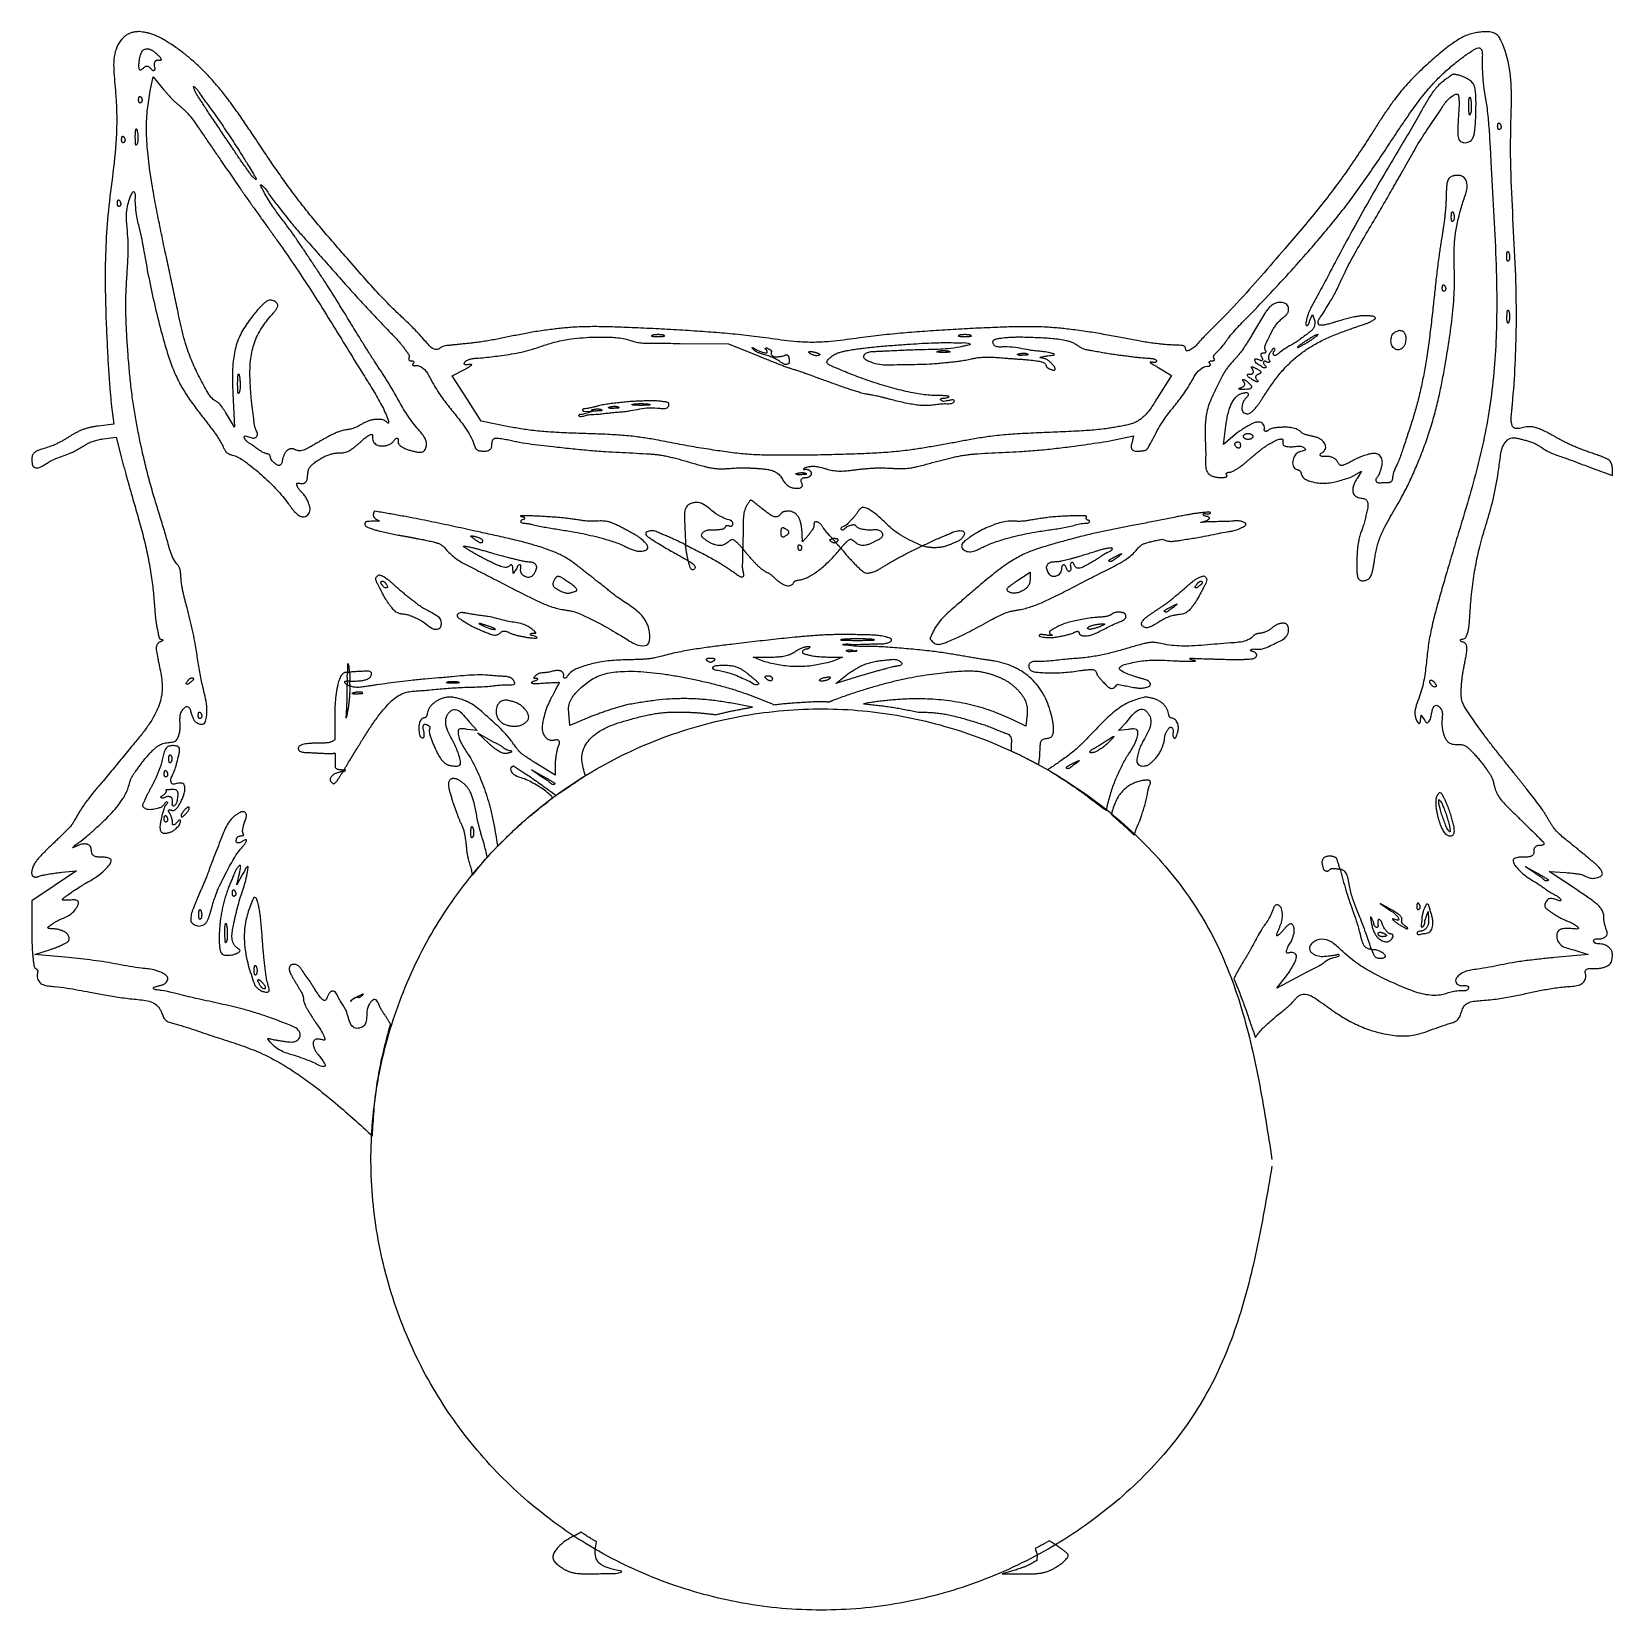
# Model space of a CAD drawing. Extents: x 10 to 124, y 24 to 139.
import ezdxf

# ---------------------------------------------------------------- set-up
doc = ezdxf.new("R2010")
doc.units = 0
doc.layers.add('Layer_1', color=7, linetype='CONTINUOUS')

msp = doc.modelspace()

# ---------------------------------------------------------------- linework, layer by layer
at = {"layer": 'Layer_1', "color": 7}
for p, q in [((17.325318, 138.635386), (17.325315, 138.635389)), ((17.910931, 137.397037), (17.910931, 137.397037)), ((18.102833, 134.343291), (18.333027, 135.357293)), ((18.333027, 135.357293), (19.084864, 134.439227)), ((112.663546, 135.542896), (112.663546, 135.542888)), ((21.244888, 134.664457), (21.244888, 134.664463)), ((17.363156, 133.936047), (17.363156, 133.936047)), ((113.869464, 133.884694), (113.869464, 133.884694)), ((115.974529, 132.011176), (115.974529, 132.011176)), ((16.127055, 131.048513), (16.127055, 131.048513)), ((17.090612, 131.581425), (17.090618, 131.581425)), ((15.818029, 126.428905), (15.818029, 126.428905)), ((112.594596, 125.572558), (112.594624, 125.572558)), ((112.676161, 125.481561), (112.675314, 125.481561)), ((116.612831, 122.68457), (116.612848, 122.68457)), ((116.694382, 122.593573), (116.693535, 122.593573)), ((111.956305, 120.269128), (111.956305, 120.269128)), ((116.638516, 118.433902), (116.638524, 118.433902)), ((102.23463, 117.640615), (102.455816, 118.121719)), ((102.455816, 118.121719), (102.613931, 117.626202)), ((54.964186, 116.653179), (54.964186, 116.653179)), ((56.56652, 116.005397), (60.064898, 115.989197)), ((60.064898, 115.989183), (62.309158, 115.081929)), ((77.221187, 116.653179), (77.221187, 116.653179)), ((81.2777, 116.488307), (81.2777, 116.488304)), ((102.831959, 116.678407), (102.831959, 116.678407)), ((108.752084, 116.966256), (108.752084, 116.966256)), ((61.801491, 115.714386), (61.801474, 115.714392)), ((64.46242, 114.942726), (64.463267, 114.942726)), ((66.054845, 115.434648), (66.054845, 115.434648)), ((75.675609, 115.497264), (75.675609, 115.497264)), ((81.523657, 115.306262), (81.523657, 115.306262)), ((24.525226, 113.801227), (24.525232, 113.801227)), ((40.028735, 113.661581), (40.927878, 114.132776)), ((41.082392, 112.019155), (40.028735, 113.661581)), ((92.230513, 113.693113), (91.169648, 112.039427)), ((91.294881, 114.238641), (92.230513, 113.693113)), ((98.042496, 114.319726), (98.042524, 114.319726)), ((24.104944, 112.419639), (24.228371, 109.949693)), ((97.440242, 113.405715), (97.440242, 113.405715)), ((98.375422, 113.427336), (98.374575, 113.427336)), ((15.28647, 111.638505), (15.482428, 110.160504)), ((42.1356, 110.37628), (41.082392, 112.019155)), ((50.61081, 111.263262), (50.61081, 111.263262)), ((51.847358, 111.455613), (51.847358, 111.455613)), ((53.728087, 111.648416), (53.728087, 111.648416)), ((54.479475, 111.850228), (54.479475, 111.850228)), ((15.482428, 110.160504), (14.328766, 110.025808)), ((24.228371, 109.949693), (23.654919, 110.9074)), ((44.14516, 109.96815), (42.1356, 110.37628)), ((49.5549, 111.100643), (50.17295, 111.067304)), ((50.17295, 111.067304), (49.5549, 110.884413)), ((14.694998, 109.09288), (15.638741, 109.210454)), ((15.638741, 109.210454), (16.003627, 107.794615)), ((87.750557, 108.945125), (89.468664, 109.315864)), ((89.468664, 109.315864), (89.338026, 108.761331)), ((96.003683, 108.68926), (96.156842, 110.036628)), ((96.984363, 109.519484), (96.003683, 108.68926)), ((97.725391, 109.478937), (97.725391, 109.478937)), ((28.094337, 108.29374), (28.094337, 108.294304)), ((97.051032, 108.87755), (97.051032, 108.877556)), ((105.274426, 106.328321), (106.01005, 106.758527)), ((106.01005, 106.758527), (105.680756, 106.219759)), ((122.740194, 106.969798), (124.208738, 106.437787)), ((124.208738, 106.437787), (124.208738, 107.003132)), ((65.448959, 106.643216), (65.448959, 106.643202)), ((65.699871, 106.5905), (65.699871, 106.591065)), ((61.635262, 104.633224), (61.635248, 104.63319)), ((34.412679, 103.845776), (34.412679, 103.845765)), ((45.328555, 103.520972), (45.328555, 103.520972)), ((85.674773, 103.517814), (85.674773, 103.517814)), ((94.924776, 103.7827), (94.924798, 103.782697)), ((36.110065, 102.116846), (36.110065, 102.117411)), ((64.000236, 102.63714), (64.000236, 102.63714)), ((65.441308, 101.631717), (65.430047, 102.137149)), ((65.883226, 102.113276), (65.441308, 101.631717)), ((40.916617, 101.318157), (40.916617, 101.318152)), ((41.417996, 102.055576), (41.417996, 102.055576)), ((56.957084, 101.405547), (56.957084, 101.405547)), ((61.103691, 101.125806), (61.103691, 101.125806)), ((65.164724, 101.405093), (65.164713, 101.405093)), ((65.321025, 101.379414), (65.321589, 101.379414)), ((67.62925, 101.847917), (67.62925, 101.847914)), ((68.21757, 101.15733), (68.21757, 101.157339)), ((74.117872, 101.324013), (74.117872, 101.324013)), ((87.869928, 101.202833), (87.869928, 101.202833)), ((57.151685, 100.248278), (57.151685, 100.248278)), ((88.603751, 100.765419), (88.603751, 100.765419)), ((34.714496, 99.232459), (34.714496, 99.232459)), ((34.934327, 98.777934), (34.934327, 98.777929)), ((44.442024, 99.32211), (44.415439, 99.706818)), ((44.707802, 99.706818), (44.442024, 99.32211)), ((47.695795, 99.117589), (47.695795, 99.117589)), ((63.529941, 98.888749), (63.530505, 98.89016)), ((80.993429, 98.793245), (81.956563, 99.419403)), ((81.956563, 99.419403), (81.965114, 98.889198)), ((94.333325, 98.763976), (94.333325, 98.763976)), ((94.578833, 99.161282), (94.578833, 99.161282)), ((81.501581, 98.124742), (81.500734, 98.124742)), ((40.67291, 96.490433), (40.67291, 96.490433)), ((88.479421, 96.523309), (88.479421, 96.523317)), ((92.621978, 97.108034), (92.621978, 97.108034)), ((41.952257, 95.710659), (41.952257, 95.710659)), ((87.185661, 95.674164), (87.185661, 95.674167)), ((100.251198, 95.714742), (100.251198, 95.714717)), ((68.713539, 94.909272), (68.713539, 94.909266)), ((69.437902, 94.584925), (69.437902, 94.584925)), ((74.692677, 94.611956), (74.69183, 94.611956)), ((82.604796, 94.769174), (82.604796, 94.768609)), ((58.772941, 93.194312), (58.772941, 93.194312)), ((61.863628, 93.259632), (63.108736, 93.261043)), ((62.699708, 92.916374), (61.863628, 93.259632)), ((65.802121, 94.029526), (65.802132, 94.029489)), ((67.265271, 93.265485), (68.338748, 93.25874)), ((67.593213, 92.933487), (67.592648, 92.937072)), ((68.338748, 93.258729), (67.593213, 92.933487)), ((68.850936, 93.78533), (68.850936, 93.785333)), ((71.722705, 93.067281), (71.722705, 93.067281)), ((21.125927, 91.767213), (21.125927, 91.767213)), ((32.466195, 92.777179), (32.466184, 92.777173)), ((32.581054, 92.173542), (32.581054, 92.173539)), ((59.818005, 92.682575), (59.818005, 92.682575)), ((62.928077, 91.912266), (62.928077, 91.912266)), ((67.312083, 91.823522), (67.312083, 91.823522)), ((67.873409, 91.334758), (68.5784, 91.931184)), ((69.660434, 91.891543), (67.873409, 91.334758)), ((32.606282, 91.157714), (32.606245, 91.157723)), ((32.607608, 91.519021), (32.607631, 91.519001)), ((33.282859, 90.753199), (33.282859, 90.753199)), ((40.070594, 91.500532), (40.070594, 91.500532)), ((88.294275, 91.297826), (88.294275, 91.299802)), ((111.03505, 91.58928), (111.03505, 91.589277)), ((43.974399, 90.145516), (43.974399, 90.145507)), ((52.680294, 89.796396), (52.67973, 89.796396)), ((90.312367, 90.368491), (90.312367, 90.368491)), ((21.69127, 89.275642), (21.69127, 89.275642)), ((41.250867, 88.556686), (41.845041, 87.929625)), ((48.56881, 88.301278), (48.482318, 89.192313)), ((49.80671, 88.830129), (48.56881, 88.301278)), ((81.647987, 88.262532), (80.659647, 88.745888)), ((81.743036, 89.131494), (81.647987, 88.262532)), ((88.374426, 87.929177), (88.968605, 88.556235)), ((110.295405, 88.668404), (110.341808, 89.05311)), ((110.341808, 89.05311), (110.599028, 88.668404)), ((41.845041, 87.929625), (41.11257, 88.01657)), ((41.872939, 87.771513), (43.054984, 87.098052)), ((42.710822, 86.968766), (41.872939, 87.771513)), ((88.031619, 87.513839), (88.031619, 87.513839)), ((89.107349, 88.016118), (88.374426, 87.929177)), ((19.559181, 86.174133), (19.559181, 86.174133)), ((19.780798, 86.84038), (19.780814, 86.84038)), ((19.218173, 85.041637), (19.218173, 85.041637)), ((32.117482, 84.979929), (32.117482, 84.979926)), ((32.181902, 85.085788), (32.181902, 85.085788)), ((45.78981, 85.077228), (46.639853, 84.610534)), ((46.538947, 84.547923), (45.78981, 85.077228)), ((47.489928, 84.70649), (46.098866, 85.556532)), ((47.489928, 85.395713), (47.489928, 84.70649)), ((85.242736, 85.510134), (85.242171, 85.510134)), ((85.512108, 85.750684), (85.51212, 85.750684)), ((31.393573, 84.064564), (31.393573, 84.061742)), ((40.115642, 84.452422), (40.115642, 84.452422)), ((90.417325, 84.330795), (90.417325, 84.330793)), ((19.669098, 83.678058), (19.669098, 83.678058)), ((111.626071, 82.919458), (111.626071, 82.919458)), ((111.713464, 83.428043), (111.713464, 83.428043)), ((19.218173, 81.768951), (19.218173, 81.768951)), ((20.899789, 82.374837), (20.899789, 82.374837)), ((24.685129, 82.027972), (24.68512, 82.027972)), ((18.867705, 81.306316), (18.866773, 81.306316)), ((41.465712, 80.967556), (41.465712, 80.967556)), ((24.623888, 78.178227), (24.623888, 78.178227)), ((103.645033, 78.824216), (103.645033, 78.824202)), ((117.871471, 78.082277), (118.721519, 77.615586)), ((118.621062, 77.552972), (117.871471, 78.082277)), ((12.77328, 77.753883), (11.152927, 76.666438)), ((11.688989, 77.650274), (12.77328, 77.753883)), ((24.819391, 77.50432), (24.397749, 76.734008)), ((24.397749, 76.734008), (24.568478, 77.456119)), ((103.357629, 77.781357), (103.357629, 77.781922)), ((104.448678, 77.870559), (104.448678, 77.870551)), ((121.614915, 76.393453), (119.631926, 77.702524)), ((119.631926, 77.702524), (120.840096, 77.630453)), ((11.152927, 76.666438), (9.532122, 75.579445)), ((24.164406, 76.379037), (24.164406, 76.379037)), ((25.623497, 75.814153), (25.623488, 75.814141)), ((9.532122, 75.579445), (9.528061, 73.124815)), ((21.711594, 74.944725), (21.711576, 74.944725)), ((21.793113, 74.853731), (21.794044, 74.853731)), ((107.361025, 75.386643), (108.056553, 74.892926)), ((108.220527, 74.914547), (107.361025, 75.386643)), ((110.101253, 75.416372), (110.101253, 75.416372)), ((110.607136, 74.135224), (110.834624, 74.809134)), ((110.773839, 75.357362), (110.773808, 75.357362)), ((110.834624, 74.809134), (110.875617, 74.192885)), ((21.074125, 74.035667), (21.074576, 74.035667)), ((23.597702, 73.954588), (23.597709, 73.954588)), ((106.671347, 74.407758), (106.671347, 74.407763)), ((107.39571, 73.299146), (107.39571, 73.299146)), ((110.375141, 73.380683), (110.376552, 73.380683)), ((9.732574, 71.687804), (10.879932, 72.05449)), ((12.175943, 71.461665), (9.732574, 71.687804)), ((106.724021, 72.067102), (106.724021, 72.067102)), ((122.449635, 71.687804), (120.008069, 71.461665)), ((121.414898, 72.020702), (122.449635, 71.687804)), ((25.730269, 70.901728), (25.730251, 70.901728)), ((25.811788, 70.810731), (25.81272, 70.810731)), ((102.035974, 70.401249), (99.857484, 69.243531)), ((99.857484, 69.243531), (100.557971, 70.133669)), ((25.707277, 69.434534), (25.707729, 69.434534)), ((25.96585, 69.875097), (25.96585, 69.875097)), ((32.77566, 68.410609), (32.77566, 68.410609)), ((33.097747, 68.590799), (33.097747, 68.590799)), ((33.579302, 68.810639), (33.579302, 68.810631)), ((49.373787, 29.779323), (49.37381, 29.779342)), ((83.350323, 29.155428), (83.350329, 29.155436)), ((82.325501, 28.587837), (82.470614, 28.158455)), ((82.470614, 28.158455), (82.453426, 27.731487)), ((47.999864, 27.185517), (47.999018, 27.18467)), ((80.866412, 27.025596), (79.938888, 26.770179)), ((79.938888, 26.770179), (81.467791, 26.754403))]:
    msp.add_line(p, q, dxfattribs=at)
for points, knots in [([(17.325315, 138.635389), (17.283483, 138.633894), (17.199936, 138.630908), (17.074955, 138.622654), (16.952955, 138.607062), (16.834873, 138.581081), (16.721181, 138.545803), (16.610495, 138.501243), (16.503695, 138.448051), (16.401652, 138.387596), (15.964314, 138.09043), (15.43169, 137.13337), (15.457142, 135.593131), (15.691574, 133.51), (15.7055, 130.966968), (15.376132, 128.088341), (15.014392, 125.390313), (14.858687, 122.746654), (14.835898, 120.154777), (14.89025, 118.143747), (14.950048, 116.732124), (14.988933, 115.92124), (15.02905, 115.145551), (15.068731, 114.404026), (15.111277, 113.696657), (15.155883, 113.074923), (15.201624, 112.539059), (15.243258, 112.088697), (15.272066, 111.788567), (15.28647, 111.638505)], [0, 0, 0, 0, 0.125575, 0.250795, 0.375652, 0.494156, 0.61304, 0.732368, 0.851722, 0.970616, 1.087965, 2.436323, 3.97632, 5.659673, 8.737526, 11.570637, 14.348394, 16.901932, 19.508715, 22.122628, 22.936193, 23.747396, 24.55806, 25.266369, 25.975149, 26.683978, 27.136293, 27.588563, 28.04082, 28.04082, 28.04082, 28.04082]), ([(124.208738, 107.003132), (124.201954, 107.050853), (124.188627, 107.144616), (124.157859, 107.280356), (124.096928, 107.421105), (123.974963, 107.54477), (123.808444, 107.642889), (123.571775, 107.746924), (123.277927, 107.862431), (122.929575, 107.985739), (122.593472, 108.100898), (122.267199, 108.218062), (121.949407, 108.337571), (121.631295, 108.46317), (121.314495, 108.594928), (121.000915, 108.735554), (120.713633, 108.877253), (120.452609, 109.019677), (120.21372, 109.155474), (119.955221, 109.301816), (119.674075, 109.452478), (119.370388, 109.605151), (119.065392, 109.748323), (118.758147, 109.882019), (118.427382, 109.974583), (118.050227, 109.981663), (117.665283, 109.893408), (117.305972, 109.798396), (117.018455, 109.887778), (116.944463, 110.036252), (116.914536, 110.127374), (116.883042, 110.274695), (116.863737, 110.473443), (116.871435, 110.719529), (116.898, 110.99567), (116.927711, 111.306798), (116.960034, 111.653949), (117.064635, 112.826744), (117.193122, 114.825948), (117.260414, 117.649723), (117.220682, 120.756506), (117.047389, 124.148217), (116.848246, 127.847159), (116.799191, 131.061492), (116.917124, 133.763184), (116.82983, 135.941036), (116.419256, 137.403142), (116.051731, 138.137877), (115.969529, 138.271502), (115.872188, 138.384106), (115.759176, 138.468643), (115.640077, 138.53053), (115.496302, 138.581716), (115.32877, 138.614546), (115.140772, 138.626362), (114.884839, 138.621725), (114.562165, 138.598845), (114.17712, 138.537335), (113.776167, 138.428713), (113.369084, 138.254971), (112.960763, 138.022386), (112.513789, 137.719359), (112.029729, 137.350584), (111.511795, 136.915846), (110.993182, 136.455273), (110.464983, 135.97776), (109.934916, 135.475094), (109.442559, 134.970716), (108.993401, 134.461457), (108.582727, 133.95341), (108.143447, 133.365238), (107.68239, 132.69326), (107.196686, 131.940749), (106.60087, 130.997397), (105.874502, 129.876277), (105.000228, 128.589102), (104.039079, 127.258252), (102.974379, 125.898333), (101.819054, 124.504689), (100.46935, 122.92372), (98.941277, 121.138138), (97.187718, 119.167111), (95.844925, 117.763914), (94.961501, 116.894653), (94.598062, 116.528319), (94.30071, 116.207121), (94.067274, 115.925679), (93.840489, 115.704447), (93.624762, 115.567444), (93.457473, 115.491728), (93.373683, 115.462782), (93.283687, 115.474263), (93.255575, 115.564454), (93.245254, 115.653638), (93.225391, 115.760368), (93.137685, 115.84035), (93.017302, 115.867313), (92.849843, 115.879957), (92.64506, 115.889957), (92.409367, 115.897828), (92.154277, 115.906889), (91.870842, 115.924539), (91.556405, 115.95168), (91.187428, 115.991062), (90.768374, 116.045106), (90.301017, 116.115966), (89.817937, 116.197811), (89.317289, 116.289288), (88.79828, 116.388432), (88.262806, 116.49214), (87.710813, 116.597309), (87.142011, 116.701417), (86.563876, 116.80048), (85.975863, 116.891753), (85.378002, 116.975031), (84.81336, 117.044984), (84.282392, 117.103539), (83.785262, 117.150312), (83.030069, 117.206208), (82.014473, 117.238241), (80.740084, 117.223773), (79.341053, 117.173051), (77.817806, 117.105369), (76.171004, 117.015786), (74.547938, 116.910105), (72.948331, 116.78803), (71.372989, 116.640216), (70.019032, 116.480484), (68.886575, 116.319222), (67.970291, 116.19779), (67.159218, 116.120887), (66.455036, 116.091708), (65.859921, 116.091903), (65.158545, 116.121572), (64.353162, 116.199866), (63.445397, 116.322478), (62.317779, 116.485093), (60.964588, 116.643721), (59.386116, 116.787539), (57.759192, 116.906312), (56.084709, 117.010707), (54.362307, 117.1012), (52.781296, 117.170857), (51.342367, 117.225246), (50.045897, 117.241244), (49.030912, 117.207303), (48.299201, 117.150121), (47.84796, 117.105962), (47.373551, 117.051841), (46.876101, 116.988257), (46.356015, 116.913343), (45.850725, 116.831603), (45.36033, 116.743197), (44.884358, 116.651218), (44.417666, 116.557252), (43.959826, 116.463652), (43.510336, 116.372993), (43.060865, 116.286161), (42.610964, 116.205621), (42.160363, 116.133168), (41.74125, 116.075109), (41.354081, 116.030511), (40.999887, 115.99385), (40.673818, 115.961094), (40.375921, 115.929687), (40.105211, 115.901627), (39.858569, 115.878005), (39.636575, 115.859302), (39.441468, 115.826211), (39.282362, 115.767036), (39.165052, 115.692947), (39.076642, 115.635007), (38.921254, 115.548706), (38.619274, 115.603563), (38.336811, 115.881472), (37.887306, 116.403521), (37.272516, 117.07569), (36.484236, 117.830407), (35.578009, 118.678177), (34.55954, 119.741155), (33.410242, 121.027935), (32.367405, 122.23118), (31.428845, 123.306225), (30.609713, 124.256176), (29.830039, 125.189556), (29.092932, 126.115796), (28.395154, 127.033371), (27.686663, 128.007949), (26.971598, 129.040012), (26.243581, 130.124285), (25.549398, 131.169476), (24.879139, 132.169318), (24.219826, 133.114789), (23.574209, 133.978771), (22.939288, 134.756955), (22.319482, 135.450804), (21.68742, 136.088828), (21.045204, 136.669073), (20.397179, 137.191746), (19.851008, 137.580397), (19.424139, 137.855519), (19.126827, 138.033427), (18.839752, 138.190185), (18.564106, 138.326264), (18.299432, 138.437434), (18.042423, 138.520182), (17.794959, 138.572677), (17.56086, 138.607492), (17.403919, 138.625987), (17.325318, 138.63525)], [0, 0, 0, 0, 0.144574, 0.284059, 0.416808, 0.599023, 0.793147, 0.994416, 1.374069, 1.740197, 2.102892, 2.439934, 2.780166, 3.121414, 3.465916, 3.8094, 4.15226, 4.426578, 4.701327, 4.976636, 5.317698, 5.65812, 5.996212, 6.328446, 6.662859, 7.019516, 7.446872, 7.840957, 8.1411, 8.230273, 8.328029, 8.429431, 8.681261, 8.924921, 9.166897, 9.513473, 9.862564, 10.212849, 13.045831, 15.870422, 18.684679, 22.364769, 26.057493, 29.798409, 32.001425, 34.170245, 36.318715, 36.477494, 36.634117, 36.788336, 36.920765, 37.054998, 37.189588, 37.377334, 37.564991, 37.753708, 38.144977, 38.534462, 38.921726, 39.388208, 39.857917, 40.3295, 41.007316, 41.682555, 42.35765, 43.08806, 43.818631, 44.548858, 45.201779, 45.854986, 46.508155, 47.403609, 48.29917, 49.194985, 50.750887, 52.306506, 53.862566, 55.674837, 57.486681, 59.292995, 61.911032, 64.537108, 67.206656, 67.735325, 68.255193, 68.75475, 69.04764, 69.352103, 69.701169, 69.807949, 69.901127, 69.969598, 70.048393, 70.151019, 70.251728, 70.361663, 70.48339, 70.615383, 70.866567, 71.097855, 71.323027, 71.632246, 71.949697, 72.269772, 72.745401, 73.217136, 73.687779, 74.215241, 74.743915, 75.272956, 75.851515, 76.429675, 77.007685, 77.611141, 78.214762, 78.818514, 79.317953, 79.817278, 80.316408, 81.589552, 82.863945, 84.139221, 85.789252, 87.438165, 89.086827, 90.66868, 92.250785, 93.833315, 94.758097, 95.682392, 96.606092, 97.200981, 97.796101, 98.390938, 99.306312, 100.222349, 101.138878, 102.72411, 104.308967, 105.893583, 107.617715, 109.3421, 111.067825, 112.365345, 113.661828, 114.956872, 115.410093, 115.863494, 116.316987, 116.842508, 117.367929, 117.893277, 118.377996, 118.86277, 119.347585, 119.806164, 120.264702, 120.723204, 121.17948, 121.635803, 122.092287, 122.448689, 122.804937, 123.160543, 123.431816, 123.703582, 123.977018, 124.175131, 124.371854, 124.569261, 124.679064, 124.787104, 124.887511, 125.205172, 125.604536, 126.061686, 127.277232, 128.33205, 129.335659, 130.999628, 132.745914, 134.511469, 135.776335, 137.02723, 138.274449, 139.424594, 140.578138, 141.732445, 143.038968, 144.344607, 145.650423, 146.803133, 147.955693, 149.10805, 150.037879, 150.967847, 151.898093, 152.73077, 153.56314, 154.394357, 154.740328, 155.086506, 155.433542, 155.721319, 156.008379, 156.294059, 156.529802, 156.766447, 157.003876, 157.003876, 157.003876, 157.003876]), ([(17.910931, 137.397037), (17.934315, 137.392104), (17.980969, 137.382261), (18.050226, 137.365151), (18.123753, 137.341423), (18.199635, 137.306412), (18.276948, 137.260219), (18.356987, 137.203404), (18.439341, 137.137156), (18.524079, 137.063966), (18.609599, 136.989313), (18.699666, 136.915588), (18.78946, 136.827396), (18.850522, 136.740181), (18.888829, 136.665526), (18.906661, 136.619104), (18.90739, 136.567464), (18.855207, 136.545552), (18.797038, 136.547036), (18.725703, 136.551781), (18.653126, 136.555784), (18.582573, 136.5501), (18.522031, 136.526171), (18.47567, 136.484164), (18.440054, 136.433677), (18.41005, 136.369677), (18.392166, 136.293053), (18.39262, 136.206077), (18.409828, 136.116997), (18.438586, 136.028956), (18.460316, 135.938693), (18.444673, 135.865579), (18.413054, 135.825746), (18.38918, 135.805221), (18.350803, 135.784812), (18.287456, 135.801459), (18.233603, 135.859845), (18.176734, 135.931193), (18.114638, 136.003627), (18.041483, 136.065405), (17.966707, 136.099015), (17.897106, 136.110996), (17.836864, 136.11133), (17.768017, 136.09944), (17.695977, 136.061259), (17.625367, 135.996835), (17.559213, 135.932236), (17.492566, 135.877872), (17.436285, 135.84103), (17.371014, 135.829101), (17.330453, 135.880141), (17.312597, 135.943025), (17.294212, 136.048805), (17.285501, 136.183828), (17.297538, 136.342134), (17.321852, 136.497762), (17.345128, 136.661539), (17.377198, 136.83577), (17.42099, 136.99263), (17.475308, 137.12696), (17.538194, 137.23302), (17.61922, 137.313262), (17.714527, 137.357304), (17.810724, 137.381056), (17.877151, 137.391648), (17.910928, 137.397034)], [0, 0, 0, 0, 0.071696, 0.14304, 0.213939, 0.303145, 0.393061, 0.483772, 0.597393, 0.709998, 0.819685, 0.937908, 1.059221, 1.195861, 1.255794, 1.309137, 1.348317, 1.392633, 1.455712, 1.527233, 1.605596, 1.674181, 1.737952, 1.796749, 1.859182, 1.922351, 2.007768, 2.092815, 2.18139, 2.278689, 2.371118, 2.457464, 2.489938, 2.522226, 2.551811, 2.616686, 2.697603, 2.787918, 2.891024, 2.983317, 3.072884, 3.133037, 3.194079, 3.252898, 3.340893, 3.433864, 3.538921, 3.618743, 3.690264, 3.743705, 3.795573, 3.864725, 3.94247, 4.116059, 4.269616, 4.417603, 4.588596, 4.765883, 4.948734, 5.07613, 5.199608, 5.316673, 5.411551, 5.510719, 5.613313, 5.613313, 5.613313, 5.613313]), ([(89.338026, 108.761331), (89.325561, 108.721112), (89.301369, 108.643051), (89.27985, 108.525388), (89.294165, 108.421522), (89.339892, 108.345008), (89.393496, 108.289578), (89.473763, 108.23461), (89.587217, 108.200089), (89.724023, 108.195944), (89.851814, 108.206253), (89.970612, 108.214913), (90.080497, 108.224642), (90.182139, 108.237761), (90.275095, 108.254599), (90.356039, 108.27973), (90.418996, 108.317158), (90.460176, 108.362014), (90.488918, 108.403664), (90.627682, 108.637036), (90.86054, 109.065597), (91.181678, 109.684529), (91.584499, 110.395291), (92.157728, 111.153905), (92.868762, 112.013301), (93.442725, 112.84145), (93.851376, 113.598512), (94.227017, 114.157604), (94.658198, 114.3673), (94.89077, 114.367755), (94.941631, 114.372727), (94.984342, 114.388448), (95.015199, 114.411517), (95.035447, 114.434481), (95.048377, 114.463507), (95.041965, 114.497307), (95.02179, 114.528604), (94.996418, 114.559384), (94.971005, 114.590148), (94.950724, 114.621401), (94.944209, 114.655148), (94.957045, 114.684083), (94.977082, 114.707012), (95.007513, 114.730186), (95.049447, 114.746902), (95.100179, 114.752443), (95.150863, 114.7517), (95.201468, 114.751121), (95.251952, 114.756836), (95.293561, 114.77441), (95.323259, 114.798758), (95.342481, 114.822851), (95.353798, 114.853816), (95.342997, 114.888598), (95.32074, 114.920093), (95.270425, 114.98328), (95.26455, 115.134578), (95.398831, 115.2829), (95.622189, 115.492463), (95.892744, 115.778028), (96.165943, 116.141695), (96.449581, 116.539056), (96.809365, 116.963154), (97.244412, 117.425298), (98.065462, 118.25974), (99.230698, 119.471245), (100.713923, 121.073633), (102.03263, 122.555542), (103.207725, 123.920917), (104.24035, 125.173098), (105.244757, 126.463491), (106.20738, 127.796537), (107.140607, 129.16025), (107.925154, 130.342132), (108.578445, 131.331226), (109.108647, 132.122805), (109.59603, 132.827993), (110.040828, 133.445858), (110.442877, 133.974903), (110.833363, 134.451816), (111.211905, 134.876434), (111.574686, 135.253815), (111.942411, 135.608664), (112.311655, 135.940877), (112.674873, 136.248766), (113.015239, 136.521447), (113.334662, 136.76408), (113.647618, 136.987412), (113.932401, 137.178513), (114.180625, 137.339142), (114.361599, 137.43473), (114.593474, 137.507369), (114.785393, 137.210917), (114.768742, 136.818976), (114.764912, 136.114475), (114.782518, 135.241036), (114.920959, 134.250499), (115.102673, 133.214224), (115.228738, 132.012531), (115.319901, 130.620357), (115.425438, 128.480967), (115.591676, 125.657219), (115.771943, 122.164155), (115.84032, 119.001233), (115.777058, 116.139597), (115.600969, 113.577861), (115.282267, 111.057602), (114.800685, 108.597257), (114.202522, 106.197772), (113.677678, 104.3713), (113.294008, 103.099587), (113.073449, 102.375851), (112.85152, 101.646029), (112.630759, 100.909365), (112.410632, 100.166272), (112.206309, 99.470798), (112.016845, 98.823024), (111.842579, 98.222098), (111.616171, 97.431019), (111.342552, 96.449528), (111.055348, 95.274069), (110.834665, 94.082487), (110.715527, 92.871667), (110.568665, 91.636457), (110.304646, 90.59553), (109.971842, 89.793105), (109.809892, 89.134618), (109.96971, 88.678456), (110.12125, 88.486449), (110.147142, 88.460751), (110.178867, 88.448782), (110.208002, 88.460533), (110.23131, 88.480519), (110.257328, 88.512573), (110.279205, 88.55731), (110.290792, 88.61297), (110.293868, 88.649941), (110.295405, 88.668413)], [0, 0, 0, 0, 0.126321, 0.245172, 0.356709, 0.431287, 0.508859, 0.586573, 0.720881, 0.857364, 0.995255, 1.105469, 1.214713, 1.326147, 1.412843, 1.497849, 1.57942, 1.628737, 1.67939, 1.731039, 2.443148, 3.14197, 3.82347, 4.890973, 5.987271, 7.172317, 7.90208, 8.573386, 9.16968, 9.220404, 9.270992, 9.322353, 9.35447, 9.385638, 9.413698, 9.446322, 9.48357, 9.524756, 9.565992, 9.603285, 9.635901, 9.663793, 9.694798, 9.72677, 9.777721, 9.827865, 9.878932, 9.929781, 9.979702, 10.030329, 10.062645, 10.094, 10.12224, 10.157457, 10.19739, 10.238421, 10.398398, 10.592142, 10.816564, 11.326153, 11.764748, 12.181294, 12.790237, 13.431135, 14.085279, 16.302078, 18.473667, 20.635299, 22.252807, 23.877667, 25.503968, 27.15754, 28.809618, 30.461077, 31.413225, 32.365724, 33.319249, 33.984746, 34.64952, 35.312384, 35.833308, 36.355678, 36.882445, 37.366, 37.845513, 38.310743, 38.674121, 39.04901, 39.463023, 39.70629, 39.928086, 40.096404, 40.358355, 40.786629, 41.29944, 42.45965, 43.40943, 44.294498, 45.616416, 47.03084, 48.480125, 52.042152, 55.516833, 58.972884, 61.53033, 64.101334, 66.672964, 69.145803, 71.617723, 74.089585, 74.846196, 75.602727, 76.359373, 77.134652, 77.909814, 78.684407, 79.309251, 79.934554, 80.561451, 81.777794, 82.99106, 84.190762, 85.409307, 86.639425, 87.922462, 88.607816, 89.254871, 89.910344, 89.951729, 89.988639, 90.019325, 90.046394, 90.077906, 90.111269, 90.169563, 90.225251, 90.280851, 90.280851, 90.280851, 90.280851]), ([(96.156842, 110.036628), (96.179735, 110.17877), (96.225649, 110.463845), (96.311521, 110.891279), (96.420618, 111.278405), (96.552111, 111.619517), (96.704216, 111.904947), (96.884087, 112.130359), (97.084247, 112.288537), (97.293844, 112.390883), (97.476763, 112.437018), (97.613638, 112.454894), (97.693453, 112.452657), (97.752643, 112.420547), (97.777491, 112.375414), (97.788024, 112.335494), (97.790876, 112.277792), (97.764195, 112.205596), (97.702966, 112.136157), (97.606737, 112.046027), (97.499058, 111.914588), (97.403483, 111.731445), (97.348903, 111.550591), (97.321198, 111.380771), (97.325176, 111.226825), (97.377601, 111.086148), (97.478837, 110.982665), (97.600295, 110.916433), (97.730337, 110.893574), (97.849234, 110.92482), (97.949412, 110.983707), (98.061147, 111.072256), (98.184495, 111.18397), (98.314054, 111.321083), (98.442289, 111.476496), (98.570114, 111.651525), (98.699523, 111.845031), (98.95203, 112.238419), (99.334923, 112.824677), (99.87898, 113.581939), (100.468696, 114.281847), (101.117144, 114.904758), (101.80949, 115.451087), (102.567833, 115.940042), (103.390119, 116.359673), (104.265671, 116.725503), (104.974185, 116.985224), (105.499609, 117.172276), (105.832553, 117.287972), (106.125286, 117.386334), (106.381726, 117.468838), (106.609021, 117.559302), (106.785389, 117.656392), (106.915371, 117.742466), (106.979517, 117.795012), (107.053288, 117.871297), (106.919453, 117.991649), (106.726283, 117.992231), (106.43259, 118.026756), (106.112985, 118.026052), (105.788198, 117.995125), (105.467261, 117.929696), (105.11272, 117.847315), (104.715267, 117.744879), (104.374562, 117.648996), (104.099801, 117.566191), (103.892851, 117.503364), (103.704042, 117.447973), (103.530822, 117.400786), (103.368017, 117.364141), (103.226709, 117.342518), (103.109748, 117.330653), (103.027548, 117.330004), (102.890107, 117.334444), (102.802095, 117.649995), (103.07693, 117.970517), (103.463318, 118.61966), (103.977721, 119.414086), (104.432327, 120.363159), (104.88758, 121.393609), (105.532556, 122.587881), (106.355385, 123.989518), (107.04611, 125.140889), (107.552247, 126.010034), (107.881723, 126.58203), (108.185442, 127.11095), (108.46698, 127.599214), (108.725456, 128.048426), (108.940708, 128.425461), (109.112569, 128.729596), (109.242041, 128.959936), (109.452394, 129.335498), (109.74336, 129.856892), (110.125991, 130.520191), (110.527047, 131.168695), (110.95352, 131.793871), (111.378636, 132.401372), (111.727008, 132.919176), (111.993424, 133.356404), (112.253118, 133.695024), (112.516393, 133.917816), (112.729772, 134.050267), (112.844984, 134.105129), (112.97384, 134.115716), (113.04804, 133.999315), (113.068476, 133.856945), (113.084725, 133.595437), (113.085626, 133.254146), (113.061491, 132.846211), (113.03001, 132.467457), (113.011444, 132.089118), (113.001466, 131.698312), (112.998419, 131.363983), (112.998179, 131.096022), (113.021366, 130.905985), (113.092492, 130.754699), (113.198482, 130.662444), (113.3063, 130.607291), (113.448851, 130.569521), (113.62226, 130.572647), (113.80662, 130.63191), (113.990389, 130.753427), (114.129646, 130.967472), (114.200713, 131.244634), (114.243904, 131.62073), (114.2807, 132.079852), (114.303687, 132.61559), (114.312246, 133.092232), (114.31631, 133.518588), (114.307875, 133.899596), (114.282632, 134.226414), (114.246211, 134.4952), (114.194769, 134.699471), (114.108388, 134.877341), (113.985023, 135.015366), (113.84714, 135.122794), (113.707409, 135.206503), (113.574235, 135.273805), (113.450616, 135.328596), (113.327085, 135.37816), (113.204111, 135.424731), (113.080919, 135.465817), (112.965538, 135.496529), (112.858618, 135.516707), (112.761259, 135.530822), (112.696132, 135.53887), (112.663546, 135.542896)], [0, 0, 0, 0, 0.431911, 0.86623, 1.307246, 1.636785, 1.961269, 2.274276, 2.494084, 2.72128, 2.968846, 3.055986, 3.135487, 3.205423, 3.244857, 3.286774, 3.32863, 3.416468, 3.508438, 3.604479, 3.812411, 4.014256, 4.220243, 4.376482, 4.529146, 4.677542, 4.814582, 4.954102, 5.087634, 5.199289, 5.315117, 5.434185, 5.626589, 5.813884, 5.999588, 6.230698, 6.463763, 6.697873, 7.633069, 8.564161, 9.493666, 10.374442, 11.256902, 12.135585, 13.076982, 14.022332, 14.980743, 15.340563, 15.695508, 16.038181, 16.266879, 16.503926, 16.769797, 16.872738, 16.965025, 17.03205, 17.144103, 17.366696, 17.635727, 18.019737, 18.326831, 18.612075, 19.001677, 19.418853, 19.843239, 20.063404, 20.279743, 20.492076, 20.653665, 20.818344, 20.992168, 21.082989, 21.169147, 21.242991, 21.47165, 21.909187, 22.462981, 23.755123, 24.734754, 25.617887, 27.134195, 28.802223, 30.494515, 31.161929, 31.819541, 32.474817, 32.991687, 33.510394, 34.02962, 34.294139, 34.558394, 34.822321, 35.585519, 36.349644, 37.119431, 37.872318, 38.619557, 39.344093, 39.743827, 40.155622, 40.618243, 40.770232, 40.905142, 41.006773, 41.118115, 41.270519, 41.444638, 41.900557, 42.295224, 42.669737, 43.040823, 43.431367, 43.842473, 44.043877, 44.235119, 44.41357, 44.529339, 44.6504, 44.774143, 44.968469, 45.161344, 45.348392, 45.618734, 45.903764, 46.200741, 46.754043, 47.285233, 47.809145, 48.184156, 48.564319, 48.952076, 49.166911, 49.377434, 49.581883, 49.752804, 49.927952, 50.104567, 50.240635, 50.37541, 50.510077, 50.639914, 50.769852, 50.899517, 50.997739, 51.096104, 51.194605, 51.194605, 51.194605, 51.194605]), ([(112.663546, 135.542888), (112.561491, 135.477232), (112.358038, 135.346341), (112.060693, 135.140843), (111.649408, 134.813788), (111.186579, 134.288531), (110.720634, 133.553792), (110.192074, 132.585669), (109.532075, 131.436494), (108.74456, 130.11509), (107.802691, 128.547014), (106.726376, 126.703096), (105.515693, 124.547775), (104.507267, 122.681495), (103.693816, 121.134079), (103.083134, 119.97609), (102.617034, 119.113484), (102.281537, 118.520973), (102.102327, 118.097987), (102.003994, 117.73615), (101.961931, 117.480051), (101.945488, 117.376064), (101.996173, 117.314168), (102.035482, 117.316109), (102.057918, 117.320011), (102.108518, 117.335834), (102.177398, 117.39561), (102.215082, 117.513597), (102.227882, 117.596772), (102.23463, 117.640623)], [0, 0, 0, 0, 0.36404, 0.725742, 1.083991, 1.938272, 2.808505, 3.690566, 5.247029, 6.78384, 8.305341, 10.734631, 13.188699, 15.721269, 17.098176, 18.433418, 19.648326, 20.040526, 20.474347, 21.024553, 21.154764, 21.25978, 21.330017, 21.351205, 21.374637, 21.398625, 21.509629, 21.629256, 21.762657, 21.762657, 21.762657, 21.762657]), ([(23.654919, 110.9074), (23.619234, 110.960938), (23.547704, 111.068253), (23.439233, 111.229313), (23.336348, 111.379015), (23.239245, 111.516625), (23.141221, 111.635491), (23.043944, 111.723177), (22.953352, 111.780349), (22.879721, 111.821688), (22.740299, 111.902458), (22.557886, 112.062791), (22.366406, 112.320451), (22.149518, 112.686103), (21.894024, 113.143946), (21.610833, 113.69659), (21.347326, 114.25768), (21.100648, 114.83006), (20.874159, 115.415395), (20.649443, 116.081286), (20.445064, 116.831052), (20.25792, 117.661157), (20.050225, 118.677114), (19.798861, 119.873953), (19.50424, 121.251614), (19.1994, 122.672695), (18.88886, 124.13835), (18.583717, 125.650746), (18.342121, 126.961229), (18.159662, 128.068512), (18.03047, 128.971664), (17.930516, 129.846663), (17.862432, 130.692678), (17.833369, 131.508263), (17.850843, 132.27801), (17.915066, 132.998932), (18.002226, 133.671772), (18.069282, 134.119352), (18.102833, 134.343291)], [0, 0, 0, 0, 0.193023, 0.386908, 0.58253, 0.737992, 0.89204, 1.044031, 1.128202, 1.212914, 1.297418, 1.611344, 1.931576, 2.257459, 2.886216, 3.504372, 4.119936, 4.745563, 5.373818, 6.002313, 6.853078, 7.70375, 8.554802, 9.963961, 11.37259, 12.781232, 14.324193, 15.867143, 17.409729, 18.321595, 19.233632, 20.146484, 20.963235, 21.779288, 22.593786, 23.271206, 23.949614, 24.628922, 24.628922, 24.628922, 24.628922]), ([(19.084864, 134.439227), (19.131569, 134.384641), (19.224999, 134.275445), (19.365924, 134.112205), (19.501773, 133.957619), (19.632855, 133.812103), (19.761217, 133.67784), (19.879148, 133.565858), (19.985365, 133.47549), (20.075808, 133.402087), (20.204947, 133.298207), (20.369215, 133.15958), (20.564072, 132.981528), (20.811527, 132.73338), (21.094883, 132.399418), (21.405409, 131.976093), (21.7742, 131.435294), (22.216312, 130.788956), (22.731285, 130.037387), (23.204225, 129.34679), (23.635049, 128.716156), (24.025105, 128.146149), (24.445969, 127.534443), (24.899211, 126.882356), (25.385664, 126.190687), (25.870565, 125.509702), (26.354025, 124.839327), (26.832842, 124.17674), (27.504878, 123.238886), (28.354886, 122.015881), (29.36676, 120.502697), (30.396575, 118.906657), (31.444765, 117.222152), (32.537364, 115.43747), (33.492475, 113.889897), (34.308222, 112.597097), (34.904239, 111.570108), (35.241683, 110.847282), (35.379691, 110.455369), (35.396121, 110.385366), (35.401376, 110.322889), (35.400156, 110.271527), (35.397927, 110.243368), (35.385713, 110.216005), (35.357813, 110.228129), (35.33742, 110.249392), (35.271328, 110.317156), (35.163921, 110.407692), (34.993121, 110.476816), (34.803254, 110.503382), (34.587658, 110.511611), (34.345203, 110.494321), (34.099759, 110.447815), (33.860356, 110.366368), (33.629551, 110.257938), (33.443507, 110.153453), (33.295566, 110.065095), (33.182102, 109.998852), (33.064055, 109.935862), (32.939763, 109.880006), (32.809383, 109.833173), (32.681641, 109.799515), (32.557841, 109.778751), (32.439661, 109.763793), (32.3078, 109.746583), (32.163477, 109.719412), (32.007717, 109.680372), (31.825635, 109.624037), (31.619323, 109.545421), (31.390704, 109.442101), (31.154779, 109.323156), (30.910556, 109.191641), (30.657927, 109.048773), (30.40067, 108.899033), (30.13734, 108.744213), (29.865225, 108.586602), (29.624367, 108.45263), (29.415633, 108.34252), (29.235664, 108.266898), (29.072316, 108.228747), (28.933251, 108.223221), (28.822123, 108.234851), (28.724914, 108.261484), (28.643776, 108.298288), (28.573744, 108.332337), (28.503056, 108.360034), (28.430611, 108.374592), (28.359063, 108.377623), (28.288598, 108.369525), (28.221287, 108.350123), (28.157138, 108.323674), (28.115311, 108.303741), (28.094329, 108.293742)], [0, 0, 0, 0, 0.215518, 0.431135, 0.646961, 0.832896, 1.018651, 1.204094, 1.320453, 1.436939, 1.553534, 1.817659, 2.08162, 2.345164, 2.86853, 3.393485, 3.919637, 4.832188, 5.74276, 6.652846, 7.343238, 8.033998, 8.724915, 9.570742, 10.41638, 11.261709, 12.078676, 12.895937, 13.714175, 15.539985, 17.363773, 19.17493, 21.238033, 23.315611, 25.452629, 26.693859, 27.901109, 29.01431, 29.078197, 29.147411, 29.229084, 29.266713, 29.299002, 29.3193, 29.339457, 29.372807, 29.412989, 29.619674, 29.791647, 29.956863, 30.192812, 30.437959, 30.684521, 30.940133, 31.194309, 31.448545, 31.579961, 31.711286, 31.842672, 31.981177, 32.119692, 32.257843, 32.376835, 32.495997, 32.615234, 32.775713, 32.936239, 33.096722, 33.347251, 33.598001, 33.84906, 34.139752, 34.430071, 34.719706, 35.03273, 35.346489, 35.66306, 35.859556, 36.054257, 36.247353, 36.358776, 36.470405, 36.581348, 36.65936, 36.737338, 36.81509, 36.886334, 36.957938, 37.029131, 37.098105, 37.167373, 37.237098, 37.237098, 37.237098, 37.237098]), ([(21.244888, 134.664463), (21.245741, 134.664372), (21.247444, 134.664191), (21.249979, 134.663835), (21.252742, 134.663335), (21.255655, 134.662411), (21.258766, 134.661261), (21.262028, 134.65966), (21.265491, 134.657801), (21.269188, 134.655772), (21.340206, 134.614418), (21.465253, 134.507106), (21.611396, 134.311571), (21.789805, 134.025721), (22.032111, 133.676093), (22.337969, 133.268399), (22.673993, 132.82562), (23.025934, 132.329807), (23.399416, 131.775455), (23.771879, 131.208759), (24.145175, 130.641618), (24.501484, 130.096714), (24.798972, 129.6342), (25.048012, 129.235601), (25.287612, 128.835521), (25.514556, 128.483528), (25.68618, 128.155078), (25.795678, 128.043356), (25.808465, 127.877341), (25.73028, 127.943487), (25.674694, 127.98557), (25.568782, 128.084326), (25.449822, 128.20938), (25.324936, 128.372853), (25.201263, 128.555345), (25.056831, 128.760276), (24.891251, 128.991798), (24.70135, 129.259152), (24.494844, 129.560584), (24.272364, 129.894246), (24.032576, 130.257219), (23.770875, 130.649377), (23.486605, 131.071205), (23.200701, 131.491901), (22.913948, 131.910868), (22.629582, 132.329629), (22.371488, 132.718557), (22.140556, 133.07869), (21.930396, 133.40705), (21.739245, 133.697977), (21.566325, 133.949928), (21.428151, 134.172303), (21.340274, 134.356495), (21.293515, 134.494257), (21.268396, 134.579042), (21.252731, 134.635968), (21.244889, 134.664465)], [0, 0, 0, 0, 0.002575, 0.005135, 0.007682, 0.010985, 0.014286, 0.017626, 0.021873, 0.026078, 0.030278, 0.268407, 0.512071, 0.760967, 1.279151, 1.787512, 2.289963, 2.946619, 3.611219, 4.295168, 4.981043, 5.648073, 6.248525, 6.63023, 7.059415, 7.641619, 7.910718, 8.120953, 8.18571, 8.242781, 8.331789, 8.432883, 8.659969, 8.857628, 9.046678, 9.322009, 9.609466, 9.900687, 10.305767, 10.705568, 11.103776, 11.610845, 12.119943, 12.629792, 13.136796, 13.643045, 14.148347, 14.537053, 14.926469, 15.317921, 15.581299, 15.843176, 16.102838, 16.190968, 16.279423, 16.368092, 16.368092, 16.368092, 16.368092]), ([(17.363156, 133.936047), (17.366595, 133.934984), (17.373445, 133.932867), (17.383509, 133.92922), (17.394374, 133.924057), (17.405349, 133.916234), (17.416148, 133.905945), (17.427226, 133.893424), (17.43888, 133.879177), (17.450817, 133.863075), (17.467777, 133.837774), (17.487747, 133.801828), (17.506933, 133.753796), (17.518722, 133.705726), (17.523234, 133.65884), (17.520755, 133.614048), (17.510938, 133.571765), (17.494376, 133.533338), (17.470808, 133.500422), (17.440626, 133.477101), (17.407718, 133.46476), (17.376348, 133.461099), (17.344066, 133.467534), (17.317588, 133.49067), (17.29987, 133.523432), (17.285467, 133.566437), (17.275239, 133.617274), (17.271824, 133.674403), (17.274041, 133.724497), (17.278302, 133.768549), (17.283832, 133.807472), (17.290342, 133.842304), (17.297048, 133.872567), (17.305594, 133.896656), (17.318455, 133.914629), (17.333828, 133.924642), (17.348098, 133.930815), (17.358082, 133.934271), (17.363155, 133.936027)], [0, 0, 0, 0, 0.0108, 0.021506, 0.032092, 0.046787, 0.061704, 0.076759, 0.096917, 0.116908, 0.136865, 0.188273, 0.239928, 0.291594, 0.336206, 0.380776, 0.425586, 0.465719, 0.505614, 0.545781, 0.578125, 0.609923, 0.63963, 0.673943, 0.711251, 0.750418, 0.809698, 0.866246, 0.921679, 0.959965, 0.998992, 1.039574, 1.066258, 1.091923, 1.115917, 1.130805, 1.146393, 1.162495, 1.162495, 1.162495, 1.162495]), ([(113.869464, 133.884694), (113.871351, 133.882582), (113.875111, 133.878372), (113.880518, 133.87189), (113.886644, 133.863419), (113.892498, 133.852296), (113.897706, 133.838591), (113.902717, 133.822345), (113.908223, 133.803901), (113.914038, 133.783272), (113.927362, 133.732926), (113.94453, 133.651624), (113.959615, 133.538173), (113.968004, 133.418663), (113.970306, 133.294231), (113.968905, 133.167384), (113.966456, 133.048705), (113.966193, 132.936174), (113.954393, 132.821338), (113.928831, 132.726225), (113.899424, 132.649665), (113.882292, 132.612378), (113.853407, 132.569594), (113.82058, 132.625908), (113.819389, 132.685016), (113.803853, 132.8042), (113.794645, 132.941661), (113.787948, 133.095859), (113.790291, 133.227386), (113.796025, 133.352238), (113.800966, 133.4753), (113.802128, 133.585889), (113.798917, 133.680136), (113.802822, 133.755834), (113.819645, 133.811804), (113.84055, 133.846112), (113.85457, 133.865587), (113.864475, 133.8783), (113.869456, 133.884691)], [0, 0, 0, 0, 0.008495, 0.016934, 0.025314, 0.039813, 0.054473, 0.069248, 0.090809, 0.112219, 0.133542, 0.247046, 0.361183, 0.476634, 0.606272, 0.734422, 0.857203, 0.96232, 1.072188, 1.201452, 1.260155, 1.310729, 1.340751, 1.375121, 1.449814, 1.541089, 1.724166, 1.868441, 2.002588, 2.118929, 2.243333, 2.37209, 2.45057, 2.526227, 2.598865, 2.622481, 2.646519, 2.670827, 2.670827, 2.670827, 2.670827]), ([(115.974529, 132.011176), (115.977969, 132.010096), (115.984819, 132.007944), (115.994886, 132.004266), (116.005759, 131.999065), (116.016734, 131.991178), (116.02752, 131.980807), (116.038595, 131.96822), (116.050236, 131.953913), (116.062184, 131.937781), (116.079139, 131.912456), (116.099116, 131.876506), (116.118306, 131.828474), (116.130101, 131.780406), (116.134619, 131.733519), (116.132133, 131.688727), (116.122319, 131.646446), (116.105765, 131.60802), (116.082196, 131.575103), (116.052016, 131.551788), (116.019124, 131.53944), (115.987782, 131.53578), (115.955537, 131.54221), (115.929125, 131.565361), (115.911495, 131.598124), (115.89718, 131.641136), (115.887008, 131.691975), (115.883639, 131.749102), (115.88587, 131.799195), (115.890136, 131.84326), (115.89563, 131.882219), (115.902075, 131.9171), (115.908681, 131.947426), (115.917138, 131.971585), (115.929935, 131.989633), (115.945285, 131.999679), (115.95951, 132.005907), (115.969471, 132.00939), (115.974532, 132.011159)], [0, 0, 0, 0, 0.010816, 0.021539, 0.032133, 0.046873, 0.061843, 0.076945, 0.097146, 0.117164, 0.137144, 0.188553, 0.240208, 0.291874, 0.336488, 0.381058, 0.425866, 0.465994, 0.505886, 0.546062, 0.578388, 0.610159, 0.639828, 0.674086, 0.711354, 0.750491, 0.809784, 0.866324, 0.921742, 0.960053, 0.99911, 1.039729, 1.066457, 1.092162, 1.116188, 1.131057, 1.14663, 1.162709, 1.162709, 1.162709, 1.162709]), ([(16.127055, 131.048513), (16.130494, 131.04745), (16.137344, 131.045333), (16.147408, 131.041686), (16.158273, 131.036523), (16.169248, 131.0287), (16.180047, 131.01841), (16.191124, 131.005887), (16.202779, 130.991641), (16.214716, 130.97554), (16.231678, 130.950241), (16.251647, 130.914295), (16.270832, 130.866262), (16.282622, 130.818192), (16.287134, 130.771306), (16.284654, 130.726513), (16.274834, 130.684232), (16.258274, 130.645805), (16.234708, 130.61289), (16.204526, 130.589562), (16.171606, 130.577226), (16.140216, 130.573569), (16.107925, 130.580032), (16.081427, 130.603159), (16.063694, 130.635924), (16.049283, 130.678925), (16.039074, 130.729764), (16.035698, 130.786891), (16.03794, 130.836984), (16.042206, 130.881037), (16.047734, 130.919961), (16.054242, 130.954793), (16.060947, 130.985056), (16.069495, 131.009143), (16.082355, 131.027118), (16.097728, 131.037131), (16.111998, 131.043303), (16.121982, 131.04676), (16.127054, 131.048516)], [0, 0, 0, 0, 0.0108, 0.021506, 0.032092, 0.046786, 0.061704, 0.076761, 0.096918, 0.116909, 0.136865, 0.188272, 0.239928, 0.291594, 0.336207, 0.380776, 0.425586, 0.465718, 0.505612, 0.545778, 0.578134, 0.609948, 0.639679, 0.674003, 0.711317, 0.750487, 0.809755, 0.8663, 0.921737, 0.960025, 0.999052, 1.039633, 1.066316, 1.09198, 1.115976, 1.130864, 1.146451, 1.162552, 1.162552, 1.162552, 1.162552]), ([(17.090618, 131.581425), (17.093274, 131.581611), (17.098454, 131.581975), (17.105985, 131.581894), (17.115779, 131.579856), (17.125969, 131.570247), (17.132446, 131.554307), (17.138718, 131.532254), (17.146426, 131.506292), (17.155416, 131.477306), (17.171177, 131.424424), (17.189079, 131.343956), (17.203977, 131.234538), (17.211708, 131.120846), (17.212779, 131.005428), (17.210459, 130.89016), (17.208452, 130.78288), (17.210112, 130.682295), (17.199522, 130.583082), (17.170926, 130.50533), (17.138911, 130.448974), (17.119046, 130.421588), (17.089929, 130.391436), (17.053196, 130.441975), (17.054935, 130.505563), (17.043474, 130.619038), (17.037952, 130.749054), (17.030627, 130.891187), (17.029612, 131.007504), (17.031922, 131.111738), (17.035152, 131.207008), (17.03838, 131.293477), (17.04089, 131.369053), (17.046144, 131.432834), (17.055993, 131.484567), (17.068496, 131.524093), (17.079185, 131.552813), (17.086803, 131.571831), (17.09062, 131.58136)], [0, 0, 0, 0, 0.007985, 0.015572, 0.02257, 0.037513, 0.054929, 0.073854, 0.106326, 0.13616, 0.164903, 0.271854, 0.383008, 0.495921, 0.613478, 0.729149, 0.841821, 0.935281, 1.031087, 1.138824, 1.182771, 1.22171, 1.248152, 1.284732, 1.359991, 1.451866, 1.620356, 1.753185, 1.878086, 1.969358, 2.065922, 2.164064, 2.228949, 2.292761, 2.355916, 2.386373, 2.417037, 2.447833, 2.447833, 2.447833, 2.447833]), ([(10.879932, 72.05449), (10.947972, 72.077798), (11.083613, 72.124264), (11.284858, 72.196981), (11.470236, 72.271163), (11.639788, 72.34873), (11.797525, 72.427357), (11.935068, 72.499362), (12.051923, 72.561512), (12.139081, 72.620668), (12.213477, 72.706412), (12.240621, 72.829953), (12.221282, 72.965695), (12.159666, 73.114017), (12.038113, 73.249054), (11.870775, 73.349656), (11.682452, 73.426076), (11.478218, 73.494082), (11.237048, 73.541082), (11.025879, 73.554927), (10.848703, 73.562642), (10.755274, 73.565461), (10.660513, 73.603274), (10.711861, 73.687228), (10.781233, 73.743528), (10.932964, 73.861888), (11.134983, 73.998525), (11.389938, 74.138933), (11.678666, 74.267388), (12.020738, 74.411292), (12.408342, 74.63904), (12.676759, 74.91704), (12.832325, 75.175712), (12.90291, 75.344018), (12.929128, 75.539933), (12.715611, 75.656691), (12.446001, 75.639605), (12.182663, 75.625512), (11.962754, 75.6167), (11.850649, 75.617045), (11.722258, 75.646164), (11.809936, 75.790178), (11.942798, 75.874434), (12.229877, 76.086755), (12.592075, 76.329829), (13.014621, 76.609405), (13.431833, 76.85922), (13.898558, 77.11374), (14.424756, 77.456159), (14.832343, 77.816111), (15.114485, 78.137441), (15.258353, 78.331903), (15.314604, 78.579053), (15.070376, 78.709531), (14.801521, 78.741546), (14.543761, 78.754737), (14.35074, 78.755471), (14.226152, 78.764711), (14.119415, 78.792792), (14.031375, 78.836047), (13.962269, 78.886133), (13.904283, 78.952869), (13.872458, 79.039518), (13.860057, 79.135846), (13.850956, 79.25097), (13.827753, 79.379894), (13.77812, 79.513054), (13.688371, 79.627033), (13.550852, 79.688739), (13.397831, 79.709073), (13.224158, 79.703409), (13.035778, 79.665992), (12.823919, 79.57848), (12.668185, 79.505239), (12.551603, 79.454273), (12.520346, 79.441401), (12.474979, 79.427191), (12.508656, 79.475806), (12.546814, 79.502068), (12.631869, 79.577064), (12.731698, 79.655059), (12.844796, 79.740833), (13.10207, 79.927929), (13.522708, 80.267802), (14.105731, 80.779254), (14.677004, 81.311267), (15.211496, 81.832788), (15.684615, 82.353602), (16.037083, 82.828666), (16.286777, 83.245475), (16.453379, 83.589906), (16.552065, 83.871525), (16.603428, 84.077491), (16.634268, 84.200603), (16.681462, 84.3564), (16.765768, 84.537999), (16.890713, 84.739375), (17.040229, 84.951092), (17.202603, 85.179237), (17.379222, 85.421807), (17.572654, 85.67785), (17.78664, 85.945746), (18.026861, 86.222086), (18.252875, 86.455758), (18.459859, 86.648581), (18.646947, 86.796842), (18.837276, 86.9124), (19.029343, 86.990749), (19.218436, 87.040313), (19.411567, 87.067764), (19.602588, 87.077626), (19.783062, 87.097634), (19.941575, 87.157845), (20.050633, 87.270906), (20.124824, 87.400365), (20.199116, 87.589183), (20.258866, 87.834015), (20.284667, 88.131544), (20.281213, 88.446316), (20.263498, 88.778153), (20.293839, 89.135909), (20.420983, 89.40341), (20.568028, 89.566937), (20.670745, 89.649791), (20.814332, 89.713963), (20.981223, 89.567399), (21.050429, 89.331443), (21.129732, 89.066855), (21.213525, 88.819517), (21.334739, 88.613803), (21.498585, 88.482681), (21.670569, 88.411816), (21.826523, 88.382416), (21.989073, 88.405075), (22.106915, 88.534867), (22.164462, 88.711589), (22.231687, 89.101222), (22.243884, 89.682825), (22.108405, 90.41864), (21.889361, 91.234439), (21.703134, 92.189607), (21.531775, 93.282004), (21.370889, 94.292882), (21.190368, 95.207577), (21.003175, 96.025463), (20.839339, 96.659816), (20.71346, 97.115288), (20.636748, 97.395215), (20.565079, 97.670716), (20.501087, 97.942303), (20.446413, 98.210135), (20.405931, 98.455323), (20.378176, 98.677175), (20.358488, 98.874762), (20.343845, 99.053188), (20.33212, 99.212337), (20.319426, 99.352379), (20.301752, 99.486628), (20.277325, 99.614183), (20.242409, 99.732685), (20.195558, 99.833402), (20.139354, 99.914051), (20.0846, 99.980837), (19.927627, 100.16594), (19.72077, 100.515401), (19.531524, 101.046186), (19.332596, 101.787529), (19.059506, 102.713384), (18.714288, 103.819591), (18.361828, 104.965889), (18.025621, 106.166096), (17.707874, 107.421772), (17.429759, 108.645282), (17.187709, 109.833004), (16.98235, 110.983914), (16.804382, 112.16944), (16.660634, 113.389982), (16.545995, 114.643427), (16.45414, 115.917567), (16.377507, 117.212015), (16.336854, 118.53066), (16.35328, 119.846853), (16.442784, 121.152936), (16.525158, 122.438189), (16.525203, 123.619332), (16.394075, 124.68647), (16.372676, 125.721555), (16.576955, 126.444612), (16.773015, 126.869215), (16.826477, 126.958917), (16.896236, 127.088941), (17.061863, 126.83718), (16.984097, 126.537874), (17.031016, 125.994096), (17.060372, 125.425699), (17.185792, 124.861283), (17.339721, 124.325953), (17.469687, 123.724279), (17.595173, 123.040196), (17.79206, 121.897914), (18.087928, 120.343801), (18.521099, 118.395785), (18.946418, 116.740002), (19.340988, 115.349065), (19.72421, 114.229963), (20.18669, 113.195271), (20.744041, 112.26864), (21.341211, 111.428456), (21.835342, 110.789579), (22.194097, 110.329302), (22.413737, 110.045042), (22.619909, 109.772414), (22.811666, 109.510636), (22.986444, 109.258084), (23.130134, 109.031724), (23.244504, 108.833332), (23.334289, 108.665896), (23.407468, 108.519392), (23.46624, 108.395102), (23.51725, 108.295992), (23.575377, 108.203153), (23.643295, 108.119938), (23.720151, 108.049013), (23.803827, 107.99542), (23.891549, 107.96187), (23.97775, 107.939145), (24.177035, 107.892594), (24.478261, 107.774943), (24.854165, 107.5487), (25.284595, 107.231723), (25.777518, 106.84213), (26.32284, 106.370931), (26.829025, 105.89304), (27.299471, 105.410586), (27.73166, 104.922488), (28.050228, 104.518091), (28.26953, 104.211729), (28.411176, 104.018942), (28.546955, 103.852203), (28.677893, 103.713491), (28.804242, 103.604138), (28.932319, 103.522255), (29.056713, 103.46728), (29.172666, 103.438072), (29.308233, 103.436987), (29.453149, 103.490782), (29.585554, 103.595701), (29.69193, 103.745615), (29.731467, 103.942829), (29.70048, 104.156635), (29.623136, 104.397291), (29.51362, 104.659806), (29.361241, 104.929056), (29.195355, 105.144004), (29.024616, 105.309585), (28.878887, 105.471284), (28.795232, 105.624526), (28.755651, 105.743298), (28.743073, 105.803068), (28.747199, 105.874941), (28.845729, 105.89655), (28.947572, 105.869664), (29.055744, 105.848229), (29.146427, 105.843859), (29.214532, 105.853715), (29.276899, 105.875518), (29.334832, 105.907127), (29.38751, 105.947515), (29.432962, 105.99707), (29.467135, 106.055462), (29.491043, 106.119144), (29.507644, 106.18786), (29.518482, 106.260233), (29.525777, 106.335396), (29.532395, 106.40985), (29.541533, 106.483451), (29.551535, 106.556491), (29.560081, 106.624002), (29.566193, 106.685918), (29.572637, 106.741602), (29.592557, 106.856741), (29.674018, 107.024569), (29.845595, 107.207193), (30.07128, 107.387737), (30.331812, 107.575098), (30.631425, 107.75465), (30.923862, 107.890592), (31.207622, 107.987859), (31.479679, 108.050349), (31.714842, 108.075217), (31.906533, 108.075377), (32.052876, 108.076832), (32.209092, 108.09303), (32.370529, 108.144771), (32.53331, 108.227304), (32.711963, 108.339342), (32.907048, 108.472994), (33.111925, 108.628944), (33.306838, 108.794774), (33.491794, 108.976396), (33.700445, 109.164689), (33.890967, 109.296066), (34.044811, 109.380374), (34.126171, 109.416942), (34.219158, 109.42373), (34.251494, 109.327644), (34.248453, 109.226396), (34.249391, 109.079563), (34.288595, 108.915853), (34.391582, 108.764661), (34.539658, 108.653018), (34.726752, 108.588533), (34.938504, 108.571811), (35.162093, 108.592953), (35.389496, 108.64585), (35.608677, 108.751046), (35.751945, 108.889037), (35.831851, 109.01453), (35.893027, 109.095278), (35.964429, 109.132394), (36.018078, 109.135119), (36.049051, 109.131235), (36.090578, 109.116555), (36.11795, 109.053369), (36.107331, 108.971858), (36.092828, 108.848619), (36.142012, 108.687055), (36.291941, 108.556446), (36.486391, 108.449471), (36.711888, 108.34699), (36.971419, 108.258491), (37.235677, 108.188753), (37.500841, 108.128882), (37.757476, 108.107431), (37.966295, 108.179843), (38.071916, 108.313933), (38.128045, 108.439328), (38.188961, 108.683089), (38.123874, 109.069076), (37.831178, 109.481116), (37.319717, 110.044953), (36.72869, 110.848507), (36.120187, 111.894078), (35.620491, 112.795506), (35.156991, 113.539421), (34.760245, 114.148513), (34.345859, 114.779359), (33.9267, 115.436198), (33.50183, 116.117082), (33.098792, 116.772054), (32.71416, 117.400202), (32.346356, 118.001089), (31.974708, 118.605938), (31.598257, 119.213663), (31.21619, 119.822808), (30.808578, 120.461872), (30.372526, 121.129995), (29.907536, 121.830697), (29.447592, 122.518066), (28.9971, 123.191251), (28.556186, 123.836038), (28.077401, 124.506806), (27.538254, 125.200206), (26.945714, 126.005966), (26.551925, 126.657588), (26.279667, 127.15695), (26.204248, 127.326676), (26.054274, 127.594411), (26.519132, 127.25996), (26.707756, 126.804532), (27.454469, 125.910666), (28.151488, 124.971496), (28.945793, 124.049403), (29.750877, 123.165186), (30.659257, 122.137792), (31.712027, 120.941223), (32.74308, 119.783286), (33.720783, 118.718337), (34.634442, 117.747712), (35.330893, 117.021568), (35.808613, 116.527008), (36.057333, 116.261719), (36.273348, 116.016012), (36.456584, 115.7871), (36.617242, 115.572873), (36.749771, 115.389622), (36.853916, 115.243334), (36.911653, 115.13174), (36.915941, 115.031135), (36.889196, 114.966982), (36.872019, 114.92507), (36.8651, 114.882391), (36.876438, 114.843825), (36.896646, 114.812217), (36.926435, 114.783512), (36.966761, 114.763396), (37.01435, 114.753938), (37.062549, 114.751388), (37.10999, 114.751058), (37.155894, 114.74605), (37.19337, 114.729492), (37.218206, 114.705149), (37.233695, 114.681099), (37.242948, 114.651545), (37.23479, 114.617632), (37.212128, 114.585934), (37.185353, 114.55542), (37.160238, 114.524465), (37.141409, 114.494803), (37.136657, 114.46207), (37.155927, 114.437776), (37.181919, 114.421697), (37.2213, 114.405988), (37.27219, 114.398146), (37.330379, 114.40224), (37.548321, 114.435432), (37.983431, 114.243804), (38.334247, 113.684953), (38.738462, 112.916308), (39.280748, 112.061225), (39.973887, 111.190189), (40.569879, 110.464603), (41.047742, 109.807068), (41.406443, 109.206084), (41.599685, 108.749152), (41.683686, 108.479418), (41.707695, 108.417966), (41.7445, 108.357725), (41.803854, 108.308555), (41.879013, 108.2724), (41.968862, 108.24418), (42.069776, 108.223215), (42.180349, 108.211051), (42.29444, 108.205926), (42.412603, 108.204534), (42.534839, 108.215687), (42.642152, 108.245232), (42.730125, 108.289671), (42.798032, 108.340392), (42.854929, 108.406563), (42.88906, 108.491279), (42.903432, 108.587424), (42.909291, 108.702236), (42.916212, 108.830953), (42.936621, 108.962879), (42.996046, 109.089524), (43.140025, 109.150195), (43.309955, 109.150387), (43.577871, 109.119129), (43.918806, 109.062435), (44.320887, 108.976681), (44.858324, 108.856594), (45.563928, 108.737633), (46.44492, 108.626159), (47.468382, 108.517085), (48.616285, 108.394236), (49.885064, 108.269726), (51.056289, 108.176438), (52.13553, 108.116738), (53.122836, 108.069766), (53.877327, 108.029786), (54.397798, 107.99593), (54.684128, 107.972468), (54.994884, 107.938127), (55.329045, 107.885873), (55.685879, 107.815044), (56.050297, 107.730736), (56.422436, 107.635538), (56.802337, 107.530686), (57.189733, 107.418049), (57.585164, 107.299297), (57.990858, 107.181006), (58.362183, 107.082799), (58.699043, 107.006621), (59.000704, 106.953966), (59.28917, 106.924106), (59.562916, 106.918603), (59.820741, 106.927194), (60.068222, 106.942968), (60.305359, 106.960093), (60.532232, 106.975561), (60.773978, 106.988241), (61.030832, 106.993982), (61.302638, 106.992488), (61.569918, 106.984873), (61.832483, 106.972557), (62.090165, 106.956576), (62.354652, 106.936779), (62.626121, 106.913462), (62.904471, 106.876447), (63.146595, 106.823866), (63.350428, 106.759771), (63.513132, 106.687789), (63.661507, 106.590075), (63.784224, 106.460876), (63.888375, 106.314571), (63.979615, 106.16962), (64.0681, 106.034415), (64.157767, 105.912487), (64.253944, 105.804618), (64.357452, 105.713368), (64.465751, 105.639316), (64.581899, 105.582161), (64.704136, 105.545393), (64.828562, 105.523656), (64.949943, 105.511756), (65.066918, 105.504118), (65.18021, 105.510843), (65.27448, 105.538683), (65.34564, 105.577919), (65.394012, 105.617489), (65.431414, 105.671911), (65.436267, 105.744211), (65.415409, 105.819945), (65.385814, 105.894322), (65.357629, 105.96667), (65.339486, 106.037338), (65.341732, 106.103549), (65.364206, 106.159059), (65.395822, 106.203507), (65.442092, 106.244194), (65.506448, 106.269618), (65.581694, 106.278676), (65.657813, 106.281251), (65.733263, 106.287243), (65.806836, 106.299239), (65.874521, 106.318738), (65.935612, 106.345722), (65.989082, 106.379812), (66.033037, 106.421426), (66.065613, 106.468449), (66.086799, 106.51776), (66.095658, 106.570343), (66.089205, 106.62304), (66.070375, 106.672641), (66.040437, 106.719345), (65.999974, 106.760179), (65.952308, 106.794295), (65.900174, 106.822942), (65.843975, 106.847635), (65.77812, 106.863058), (65.706261, 106.863608), (65.634203, 106.857883), (65.575301, 106.847675), (65.530998, 106.87411), (65.536055, 106.902189), (65.542896, 106.92146), (65.562401, 106.958243), (65.608468, 107.001488), (65.685795, 107.026943), (65.77795, 107.042497), (65.881397, 107.064806), (65.994989, 107.089588), (66.118795, 107.108724), (66.255257, 107.11086), (66.402633, 107.096814), (66.559697, 107.069893), (66.725132, 107.033181), (66.898545, 106.98794), (67.084521, 106.93568), (67.284355, 106.879422), (67.499627, 106.825371), (67.722531, 106.782921), (67.953368, 106.760324), (68.190287, 106.755065), (68.456604, 106.764513), (68.751292, 106.7893), (69.073857, 106.827225), (69.387116, 106.86712), (69.692101, 106.90189), (69.988812, 106.931236), (70.289468, 106.95575), (70.594003, 106.974501), (70.902275, 106.985746), (71.192249, 106.987698), (71.463667, 106.980818), (71.716613, 106.969538), (71.978863, 106.954919), (72.25038, 106.939152), (72.531251, 106.929298), (72.826525, 106.933273), (73.135092, 106.962195), (73.455511, 107.013904), (73.813732, 107.089434), (74.20895, 107.187529), (74.641108, 107.305954), (75.056085, 107.422763), (75.456039, 107.531143), (75.841185, 107.630434), (76.221395, 107.722208), (76.596676, 107.805624), (76.967359, 107.877733), (77.307362, 107.931378), (77.615975, 107.967866), (77.892233, 107.993627), (78.413331, 108.033528), (79.179856, 108.077083), (80.191578, 108.121215), (81.286037, 108.173961), (82.461874, 108.260161), (83.717912, 108.38389), (84.863235, 108.522543), (85.898451, 108.665828), (86.824847, 108.803224), (87.441972, 108.89781), (87.750534, 108.945103)], [0, 0, 0, 0, 0.215764, 0.430131, 0.64189, 0.814549, 0.989337, 1.170557, 1.280355, 1.386239, 1.485528, 1.612774, 1.75086, 1.892313, 2.088823, 2.283609, 2.473559, 2.697839, 2.928792, 3.206726, 3.337828, 3.449066, 3.512979, 3.574484, 3.67948, 3.804148, 4.139914, 4.416821, 4.674235, 5.087981, 5.530203, 6.013092, 6.230487, 6.426776, 6.574339, 6.759862, 7.043994, 7.394097, 7.555995, 7.68786, 7.765355, 7.861166, 8.055461, 8.293844, 8.901765, 9.381175, 9.809103, 10.361113, 10.975789, 11.687715, 11.988074, 12.248971, 12.431555, 12.643907, 12.949587, 13.276773, 13.408086, 13.529741, 13.650477, 13.736498, 13.822665, 13.905215, 13.997594, 14.09451, 14.196191, 14.344093, 14.486036, 14.619254, 14.766993, 14.924561, 15.079953, 15.286404, 15.497574, 15.761577, 15.816752, 15.86231, 15.886004, 15.911593, 15.977859, 16.060188, 16.233242, 16.366974, 16.483758, 17.188558, 17.987096, 18.810642, 19.530102, 20.226956, 20.919419, 21.300496, 21.683184, 22.065449, 22.192893, 22.319943, 22.446217, 22.680726, 22.917787, 23.156481, 23.458188, 23.757898, 24.056612, 24.420816, 24.78629, 25.154664, 25.395565, 25.6345, 25.8697, 26.060804, 26.254742, 26.454707, 26.644839, 26.828403, 26.999044, 27.139841, 27.289961, 27.444709, 27.747322, 28.042178, 28.338387, 28.690846, 29.0401, 29.404196, 29.554663, 29.694369, 29.806118, 29.987055, 30.25368, 30.555554, 30.812033, 31.037053, 31.261257, 31.427454, 31.590785, 31.735409, 31.896307, 32.08362, 32.288987, 33.081673, 33.810862, 34.526812, 35.615827, 36.727569, 37.844526, 38.686175, 39.524052, 40.361306, 40.651418, 40.941695, 41.232043, 41.505382, 41.77867, 42.051962, 42.250663, 42.449315, 42.647617, 42.787722, 42.928061, 43.069407, 43.193792, 43.317327, 43.439224, 43.52501, 43.611528, 43.698282, 44.253066, 44.815183, 45.385244, 46.555524, 47.710757, 48.861748, 50.153162, 51.449494, 52.747133, 53.916967, 55.085597, 56.254007, 57.512857, 58.771956, 60.02972, 61.345084, 62.661857, 63.986795, 65.291963, 66.588179, 67.851922, 68.824919, 69.816967, 70.927657, 71.066524, 71.188543, 71.274018, 71.406689, 71.797408, 72.285389, 72.986724, 73.522217, 74.010231, 74.659236, 75.366981, 76.097029, 78.136467, 80.112447, 82.082729, 83.264359, 84.449152, 85.628857, 86.656428, 87.687588, 88.719803, 89.07924, 89.438331, 89.797479, 90.10464, 90.411759, 90.718718, 90.908659, 91.098638, 91.288604, 91.399873, 91.5111, 91.622846, 91.727818, 91.832397, 91.935416, 92.023709, 92.112967, 92.202761, 92.637638, 93.074942, 93.51592, 94.240565, 94.959445, 95.677244, 96.328343, 96.980389, 97.632227, 97.87155, 98.110679, 98.34984, 98.516127, 98.682379, 98.849913, 98.970073, 99.089042, 99.206318, 99.37141, 99.541246, 99.707228, 99.912439, 100.126316, 100.349192, 100.669869, 100.977971, 101.274974, 101.480271, 101.691556, 101.925357, 101.998544, 102.064129, 102.113388, 102.191127, 102.311567, 102.443691, 102.516835, 102.583442, 102.648643, 102.71403, 102.780644, 102.846949, 102.914426, 102.98224, 103.050338, 103.126147, 103.201586, 103.27687, 103.350376, 103.42405, 103.498045, 103.5545, 103.610696, 103.666198, 103.904627, 104.154682, 104.413308, 104.770902, 105.116788, 105.45959, 105.736322, 106.015271, 106.295373, 106.443426, 106.590197, 106.734465, 106.912741, 107.094984, 107.280842, 107.545042, 107.804183, 108.052988, 108.312082, 108.581939, 108.894464, 109.00611, 109.103447, 109.171045, 109.246944, 109.360272, 109.488642, 109.681937, 109.856947, 110.025979, 110.229894, 110.44149, 110.65874, 110.901659, 111.138646, 111.379641, 111.485322, 111.585663, 111.680747, 111.713441, 111.745553, 111.774483, 111.841201, 111.927399, 112.021873, 112.212279, 112.4033, 112.602461, 112.879002, 113.144673, 113.424171, 113.698603, 113.959828, 114.191194, 114.321534, 114.460628, 114.601484, 115.071199, 115.569898, 116.100518, 117.35845, 118.549804, 119.728926, 120.449859, 121.178645, 121.909698, 122.714145, 123.516137, 124.317385, 125.021267, 125.725801, 126.430935, 127.150981, 127.870416, 128.588069, 129.424922, 130.263861, 131.110904, 131.906122, 132.693805, 133.454519, 134.376964, 135.333117, 136.435132, 136.71543, 136.961393, 137.124736, 137.296298, 138.060184, 139.033234, 140.547649, 141.663367, 142.661069, 144.140321, 145.775408, 147.443091, 148.791351, 150.112374, 151.441997, 151.809773, 152.175188, 152.532872, 152.790915, 153.054611, 153.336188, 153.469164, 153.593701, 153.708963, 153.755028, 153.801221, 153.845184, 153.881314, 153.919071, 153.956765, 154.00408, 154.05195, 154.101382, 154.148703, 154.194368, 154.23912, 154.268355, 154.297493, 154.324439, 154.358798, 154.397279, 154.440564, 154.480729, 154.516648, 154.545851, 154.572243, 154.603757, 154.637544, 154.698696, 154.756252, 154.812011, 155.359166, 156.024466, 156.767401, 157.971893, 159.051342, 160.105671, 160.788618, 161.487925, 162.201405, 162.269337, 162.335414, 162.399027, 162.478833, 162.562486, 162.648026, 162.760813, 162.871144, 162.981368, 163.10336, 163.225459, 163.348484, 163.434645, 163.519756, 163.601383, 163.69311, 163.789317, 163.891954, 164.038102, 164.175312, 164.293358, 164.43784, 164.611581, 164.802391, 165.246017, 165.648214, 166.035548, 166.898028, 167.793395, 168.699414, 169.985729, 171.256787, 172.523942, 173.510157, 174.499309, 175.489246, 175.776739, 176.063997, 176.35105, 176.714485, 177.078265, 177.442216, 177.836482, 178.230549, 178.624481, 179.046771, 179.469183, 179.892201, 180.198831, 180.50502, 180.81037, 181.067799, 181.325788, 181.584079, 181.811705, 182.039058, 182.266271, 182.537876, 182.809678, 183.08162, 183.339984, 183.598206, 183.85612, 184.135664, 184.415533, 184.697977, 184.87776, 185.055746, 185.230241, 185.406802, 185.586733, 185.76844, 185.92062, 186.071414, 186.222101, 186.353219, 186.484418, 186.614607, 186.739865, 186.865981, 186.992983, 187.10564, 187.217461, 187.331756, 187.396985, 187.460139, 187.518175, 187.589449, 187.668572, 187.752874, 187.829547, 187.901499, 187.970479, 188.02391, 188.078851, 188.132922, 188.206469, 188.282141, 188.359515, 188.435006, 188.509042, 188.582783, 188.645676, 188.70879, 188.772126, 188.825889, 188.879343, 188.931935, 188.983873, 189.036653, 189.089864, 189.149138, 189.207947, 189.265135, 189.327387, 189.391601, 189.466384, 189.542116, 189.607583, 189.647675, 189.665511, 189.687094, 189.710053, 189.789503, 189.868613, 189.950769, 190.070284, 190.185843, 190.299643, 190.445465, 190.59387, 190.743241, 190.923259, 191.102091, 191.280823, 191.502797, 191.724884, 191.94652, 192.18285, 192.41977, 192.656963, 192.981986, 193.306645, 193.631275, 193.929355, 194.227492, 194.525711, 194.834269, 195.14275, 195.451032, 195.70404, 195.95718, 196.210599, 196.49201, 196.773094, 197.053588, 197.377282, 197.701825, 198.026797, 198.475312, 198.923233, 199.371034, 199.768623, 200.166339, 200.564212, 200.941961, 201.319568, 201.696937, 201.97427, 202.251721, 202.52925, 203.542106, 204.554771, 205.567355, 206.829167, 208.091266, 209.35338, 210.289951, 211.226449, 212.162945, 212.162945, 212.162945, 212.162945]), ([(105.680756, 106.219759), (105.635871, 106.146268), (105.546455, 105.999861), (105.43312, 105.76708), (105.375427, 105.543223), (105.368865, 105.343147), (105.395095, 105.178882), (105.4662, 105.025036), (105.600805, 104.911259), (105.772054, 104.840683), (105.942634, 104.801701), (106.099181, 104.778386), (106.231251, 104.749026), (106.340057, 104.689514), (106.406218, 104.597681), (106.445309, 104.498765), (106.47411, 104.362485), (106.475815, 104.192594), (106.44123, 103.998034), (106.393042, 103.811531), (106.350174, 103.627233), (106.309646, 103.446115), (106.267106, 103.262164), (106.219498, 103.076052), (106.165819, 102.888187), (106.109403, 102.7123), (106.050757, 102.548501), (105.994534, 102.395204), (105.938365, 102.234644), (105.886669, 102.065425), (105.840158, 101.887731), (105.795715, 101.686325), (105.756349, 101.460798), (105.723902, 101.210976), (105.699789, 100.954062), (105.682565, 100.690889), (105.67067, 100.423334), (105.662152, 100.147116), (105.655185, 99.860477), (105.661505, 99.555723), (105.686191, 99.299797), (105.719044, 99.097593), (105.760437, 98.961823), (105.839137, 98.854379), (105.954829, 98.807566), (106.075914, 98.797479), (106.204073, 98.809209), (106.331232, 98.837577), (106.450223, 98.886478), (106.562802, 98.965016), (106.654651, 99.084065), (106.723649, 99.232774), (106.787251, 99.429464), (106.846209, 99.667713), (106.8963, 99.945413), (106.944873, 100.271984), (107.002853, 100.648833), (107.082727, 101.074266), (107.190328, 101.503223), (107.339504, 101.928653), (107.522761, 102.349769), (107.772429, 102.850598), (108.091216, 103.428062), (108.473739, 104.083701), (108.909511, 104.839548), (109.366311, 105.714281), (109.832027, 106.712314), (110.277428, 107.775774), (110.700175, 108.902888), (111.090757, 110.093105), (111.421305, 111.271563), (111.692777, 112.437184), (111.921513, 113.589969), (112.170808, 115.007964), (112.441108, 116.682865), (112.674292, 118.587884), (112.782158, 120.393694), (112.710473, 122.11749), (112.746065, 123.902108), (113.105856, 125.463986), (113.511615, 126.700627), (113.788204, 127.538168), (113.481718, 128.095366), (113.243538, 128.177212), (113.190118, 128.192043), (113.127181, 128.204001), (113.055309, 128.209584), (112.975433, 128.208303), (112.892489, 128.202709), (112.806263, 128.195945), (112.717028, 128.184057), (112.620855, 128.161445), (112.520999, 128.120857), (112.423242, 128.059225), (112.33035, 127.970231), (112.260141, 127.844793), (112.217207, 127.692655), (112.187827, 127.498855), (112.16692, 127.268672), (112.156313, 127.004243), (112.150768, 126.731727), (112.141448, 126.448967), (112.127544, 126.155447), (112.107704, 125.841948), (112.080181, 125.509382), (112.043817, 125.158201), (112.001141, 124.813429), (111.952739, 124.474905), (111.901126, 124.142277), (111.842847, 123.779773), (111.78017, 123.387106), (111.714401, 122.964105), (111.643467, 122.48646), (111.570566, 121.953689), (111.496616, 121.365725), (111.426233, 120.765061), (111.358271, 120.151899), (111.291192, 119.526464), (111.199159, 118.66314), (111.077855, 117.562308), (110.913209, 116.225159), (110.730527, 114.958126), (110.525977, 113.762932), (110.29736, 112.642511), (110.031695, 111.561591), (109.724571, 110.522335), (109.397309, 109.516015), (109.124388, 108.702038), (108.919355, 108.078172), (108.769446, 107.654906), (108.615958, 107.282476), (108.455761, 106.961325), (108.32708, 106.660707), (108.264781, 106.394695), (108.246218, 106.186001), (108.222702, 106.05241), (108.162018, 105.97011), (108.107983, 105.944763), (108.079834, 105.935095), (108.03623, 105.923857), (107.977485, 105.913776), (107.904097, 105.907855), (107.821798, 105.905795), (107.730045, 105.905821), (107.627484, 105.904928), (107.514156, 105.898811), (107.393049, 105.882845), (107.26506, 105.878037), (107.164318, 105.91402), (107.10812, 105.970554), (107.077212, 106.019155), (107.052258, 106.09103), (107.072029, 106.190818), (107.139491, 106.290654), (107.216003, 106.389161), (107.279211, 106.496023), (107.327744, 106.606268), (107.368459, 106.721899), (107.406756, 106.842931), (107.442725, 106.969791), (107.474116, 107.093595), (107.501374, 107.213626), (107.518521, 107.33127), (107.519697, 107.475912), (107.481742, 107.643476), (107.39453, 107.81553), (107.250807, 107.967471), (107.02992, 108.039432), (106.777852, 108.02721), (106.4709, 107.963206), (106.122379, 107.860824), (105.747556, 107.71002), (105.443648, 107.556582), (105.195444, 107.414127), (104.981578, 107.300365), (104.794718, 107.222752), (104.644607, 107.17606), (104.543722, 107.159103), (104.444519, 107.175512), (104.374183, 107.247817), (104.324541, 107.337621), (104.277282, 107.429991), (104.220833, 107.511291), (104.158146, 107.578757), (104.083398, 107.639644), (103.995632, 107.692504), (103.896261, 107.737233), (103.789439, 107.774221), (103.677019, 107.804756), (103.558626, 107.823932), (103.436491, 107.826283), (103.314856, 107.808294), (103.189711, 107.798545), (103.093244, 107.827496), (103.036554, 107.868305), (103.009186, 107.895613), (102.982694, 107.936683), (103.014557, 108.003717), (103.090123, 108.047061), (103.201972, 108.116337), (103.321426, 108.224283), (103.402654, 108.38606), (103.415468, 108.559968), (103.359236, 108.728693), (103.254763, 108.880311), (103.102723, 109.025383), (102.901683, 109.143965), (102.662294, 109.226872), (102.455511, 109.275523), (102.286576, 109.313165), (102.156118, 109.343549), (102.031561, 109.376164), (101.913518, 109.412292), (101.804385, 109.455944), (101.713078, 109.507714), (101.641217, 109.56517), (101.581699, 109.618133), (101.4898, 109.69669), (101.349079, 109.781019), (101.156371, 109.852362), (100.920563, 109.905894), (100.644686, 109.935404), (100.331748, 109.936462), (100.035548, 109.920661), (99.75585, 109.902662), (99.49509, 109.853717), (99.309847, 109.766613), (99.199767, 109.683501), (99.137181, 109.64488), (99.076154, 109.633125), (99.029023, 109.642751), (98.996664, 109.657101), (98.963335, 109.683771), (98.948961, 109.736092), (98.957652, 109.798026), (98.974256, 109.897879), (98.950806, 110.03731), (98.855953, 110.178782), (98.700644, 110.298237), (98.4679, 110.332974), (98.212015, 110.260131), (97.925987, 110.124252), (97.615378, 109.94896), (97.291304, 109.736764), (97.085706, 109.591232), (96.984368, 109.519501)], [0, 0, 0, 0, 0.258317, 0.514612, 0.774135, 0.944711, 1.11198, 1.269676, 1.441846, 1.626098, 1.821159, 1.965469, 2.101023, 2.226145, 2.32653, 2.43372, 2.543595, 2.742804, 2.938652, 3.134961, 3.320713, 3.506254, 3.691766, 3.887105, 4.082498, 4.277837, 4.441116, 4.604402, 4.767696, 4.951352, 5.135048, 5.318597, 5.569959, 5.82158, 6.074168, 6.343961, 6.612709, 6.877584, 7.17301, 7.472823, 7.79144, 7.943554, 8.086779, 8.215197, 8.326539, 8.449037, 8.577601, 8.711256, 8.838579, 8.961228, 9.118625, 9.28291, 9.451146, 9.73815, 10.01853, 10.297373, 10.728648, 11.162315, 11.595584, 12.053999, 12.513004, 12.972547, 13.732361, 14.491319, 15.249823, 16.349561, 17.450518, 18.552921, 19.807672, 21.060872, 22.309802, 23.478175, 24.650409, 25.835134, 27.79735, 29.739273, 31.591827, 33.215028, 34.914582, 36.932588, 37.974749, 38.85509, 39.497668, 39.552084, 39.607896, 39.663991, 39.743971, 39.823664, 39.903461, 39.993346, 40.083113, 40.173279, 40.289044, 40.404723, 40.518129, 40.671411, 40.829183, 40.990265, 41.258937, 41.522172, 41.784028, 42.076664, 42.370877, 42.665547, 43.018996, 43.371909, 43.724652, 44.061135, 44.397769, 44.734467, 45.162612, 45.59068, 46.018711, 46.611245, 47.203841, 47.796475, 48.42555, 49.054583, 49.68354, 51.0302, 52.377029, 53.725106, 54.870213, 56.014273, 57.154945, 58.208261, 59.264541, 60.329421, 60.783826, 61.234566, 61.676381, 61.990991, 62.311254, 62.655538, 62.803981, 62.940451, 63.059811, 63.088606, 63.118559, 63.149036, 63.223597, 63.297021, 63.369734, 63.470519, 63.572277, 63.677434, 63.810651, 63.938972, 64.059303, 64.116877, 64.175272, 64.231169, 64.341158, 64.463112, 64.591292, 64.715365, 64.834314, 64.952116, 65.082988, 65.215114, 65.34763, 65.466129, 65.58427, 65.70361, 65.898258, 66.093008, 66.277286, 66.510169, 66.762236, 67.027947, 67.449854, 67.850221, 68.238335, 68.470094, 68.708818, 68.964583, 69.07582, 69.179667, 69.270582, 69.363569, 69.469252, 69.579652, 69.67419, 69.765217, 69.85502, 69.962544, 70.071576, 70.181371, 70.301402, 70.420635, 70.540385, 70.665943, 70.789551, 70.914437, 70.95717, 70.997594, 71.031504, 71.095223, 71.186917, 71.294013, 71.489573, 71.661437, 71.823878, 71.999333, 72.183998, 72.371624, 72.625749, 72.877179, 73.129011, 73.262809, 73.396444, 73.530829, 73.649024, 73.766576, 73.882865, 73.962258, 74.042124, 74.121951, 74.324719, 74.529872, 74.736168, 75.048734, 75.36002, 75.674037, 75.938568, 76.200574, 76.466001, 76.541857, 76.614725, 76.685096, 76.721393, 76.757517, 76.790813, 76.845867, 76.909499, 76.978357, 77.149211, 77.316903, 77.479182, 77.723928, 77.987984, 78.267576, 78.673551, 79.056752, 79.429207, 79.429207, 79.429207, 79.429207]), ([(15.818029, 126.428905), (15.821469, 126.427842), (15.828318, 126.425725), (15.838383, 126.422078), (15.849245, 126.416913), (15.860231, 126.409107), (15.871023, 126.398808), (15.882099, 126.386282), (15.893755, 126.372035), (15.905693, 126.355932), (15.922648, 126.330634), (15.9426, 126.294689), (15.961745, 126.246655), (15.973483, 126.198578), (15.977932, 126.151685), (15.97539, 126.106891), (15.965514, 126.064616), (15.948897, 126.0262), (15.925271, 125.993291), (15.895066, 125.969973), (15.86217, 125.957599), (15.830835, 125.953883), (15.798596, 125.960265), (15.772181, 125.983356), (15.754517, 126.016041), (15.740151, 126.05898), (15.729985, 126.109771), (15.726651, 126.16686), (15.728921, 126.216933), (15.733194, 126.260995), (15.738719, 126.299957), (15.745216, 126.33484), (15.751905, 126.365167), (15.760452, 126.389328), (15.773318, 126.40736), (15.788699, 126.417421), (15.802969, 126.423639), (15.812956, 126.427118), (15.81803, 126.428885)], [0, 0, 0, 0, 0.0108, 0.021506, 0.032093, 0.046782, 0.061703, 0.076762, 0.09692, 0.116912, 0.13687, 0.188261, 0.239902, 0.291554, 0.336176, 0.380753, 0.425561, 0.465708, 0.505626, 0.545843, 0.578176, 0.609947, 0.63961, 0.673823, 0.711042, 0.750119, 0.809357, 0.865857, 0.921247, 0.959573, 0.998638, 1.039254, 1.066013, 1.091742, 1.115802, 1.130711, 1.146316, 1.162432, 1.162432, 1.162432, 1.162432]), ([(112.675238, 125.481561), (112.682426, 125.459094), (112.69675, 125.41432), (112.715333, 125.346573), (112.727927, 125.278048), (112.731441, 125.208783), (112.728713, 125.139507), (112.722959, 125.07361), (112.716688, 125.011342), (112.701277, 124.95298), (112.672427, 124.909566), (112.64058, 124.882067), (112.615505, 124.867059), (112.583709, 124.859203), (112.55491, 124.889125), (112.544687, 124.933814), (112.534024, 124.999689), (112.525296, 125.077375), (112.520399, 125.163693), (112.521371, 125.236384), (112.524703, 125.300322), (112.528777, 125.357079), (112.533136, 125.408453), (112.537205, 125.45351), (112.543893, 125.491125), (112.555212, 125.520968), (112.56919, 125.542269), (112.58149, 125.557637), (112.590209, 125.567565), (112.594593, 125.572558)], [0, 0, 0, 0, 0.070765, 0.14102, 0.21064, 0.2793, 0.34859, 0.418497, 0.477722, 0.53632, 0.597734, 0.630698, 0.661475, 0.686312, 0.721085, 0.769369, 0.824594, 0.920861, 1.003921, 1.08375, 1.138818, 1.195986, 1.254446, 1.293504, 1.331675, 1.368809, 1.388189, 1.407893, 1.427826, 1.427826, 1.427826, 1.427826]), ([(112.594624, 125.572558), (112.597574, 125.572372), (112.603393, 125.572004), (112.611918, 125.570855), (112.621609, 125.56806), (112.631294, 125.56096), (112.639954, 125.55024), (112.64871, 125.536085), (112.657921, 125.519418), (112.667341, 125.500438), (112.673242, 125.487823), (112.67617, 125.481567)], [0, 0, 0, 0, 0.008864, 0.017489, 0.025782, 0.03885, 0.052677, 0.066963, 0.088734, 0.109792, 0.130515, 0.130515, 0.130515, 0.130515]), ([(116.693462, 122.593573), (116.70066, 122.571106), (116.715003, 122.526335), (116.733628, 122.458592), (116.746265, 122.390071), (116.749877, 122.320815), (116.747291, 122.251529), (116.74148, 122.185632), (116.735289, 122.12335), (116.719913, 122.064986), (116.691079, 122.021554), (116.659205, 121.994057), (116.634069, 121.97905), (116.602209, 121.971228), (116.573364, 122.001146), (116.563047, 122.045841), (116.552316, 122.111697), (116.543517, 122.189368), (116.538611, 122.275686), (116.53956, 122.348391), (116.542896, 122.412338), (116.546973, 122.469098), (116.551359, 122.520468), (116.55543, 122.565524), (116.562133, 122.603133), (116.573431, 122.632981), (116.587411, 122.654281), (116.599709, 122.669649), (116.608427, 122.679577), (116.612811, 122.68457)], [0, 0, 0, 0, 0.070771, 0.141034, 0.210661, 0.279318, 0.348603, 0.418523, 0.477755, 0.536351, 0.597733, 0.630738, 0.661562, 0.686456, 0.721296, 0.769593, 0.824813, 0.92105, 1.00412, 1.083971, 1.139045, 1.196214, 1.254675, 1.293728, 1.331899, 1.369029, 1.38841, 1.408114, 1.428044, 1.428044, 1.428044, 1.428044]), ([(116.612848, 122.68457), (116.615797, 122.684383), (116.621613, 122.684016), (116.630129, 122.682868), (116.639812, 122.680066), (116.649484, 122.672958), (116.65815, 122.662246), (116.666906, 122.648092), (116.676117, 122.631425), (116.685542, 122.612442), (116.691456, 122.599829), (116.69439, 122.593573)], [0, 0, 0, 0, 0.008863, 0.01748, 0.025755, 0.03883, 0.052653, 0.066935, 0.088707, 0.10977, 0.1305, 0.1305, 0.1305, 0.1305]), ([(111.956305, 120.269128), (111.959733, 120.268065), (111.966559, 120.265949), (111.976585, 120.262302), (111.987402, 120.257139), (111.998313, 120.249306), (112.009033, 120.239012), (112.020046, 120.226491), (112.031634, 120.212235), (112.043542, 120.196142), (112.060475, 120.170842), (112.080425, 120.134894), (112.099625, 120.086861), (112.111431, 120.038784), (112.115946, 119.991887), (112.113461, 119.947089), (112.103653, 119.904811), (112.087086, 119.866401), (112.063507, 119.83351), (112.033337, 119.810193), (112.00046, 119.797822), (111.969128, 119.794089), (111.936901, 119.8005), (111.91047, 119.823566), (111.89281, 119.856263), (111.878444, 119.899205), (111.868279, 119.949999), (111.864938, 120.007088), (111.867212, 120.057162), (111.871476, 120.101226), (111.877008, 120.140189), (111.883512, 120.175073), (111.890196, 120.205401), (111.89874, 120.229562), (111.911606, 120.24759), (111.926984, 120.257655), (111.941256, 120.263869), (111.951243, 120.267349), (111.956317, 120.269117)], [0, 0, 0, 0, 0.010767, 0.021437, 0.031983, 0.046623, 0.061492, 0.076492, 0.096626, 0.116594, 0.136524, 0.187933, 0.239596, 0.291272, 0.335896, 0.380476, 0.425284, 0.46539, 0.505269, 0.545442, 0.577771, 0.609536, 0.639198, 0.673406, 0.710631, 0.749718, 0.808954, 0.865455, 0.920846, 0.959173, 0.99824, 1.03886, 1.065618, 1.091346, 1.115403, 1.130309, 1.145918, 1.162032, 1.162032, 1.162032, 1.162032]), ([(28.094337, 108.294202), (28.075742, 108.276597), (28.038637, 108.241466), (27.985018, 108.186925), (27.930863, 108.123146), (27.881032, 108.046725), (27.836075, 107.958871), (27.796662, 107.866464), (27.760333, 107.771135), (27.729279, 107.67192), (27.705693, 107.567621), (27.691838, 107.459443), (27.670436, 107.350893), (27.627787, 107.265881), (27.573185, 107.212075), (27.523228, 107.180153), (27.457874, 107.158954), (27.377427, 107.171669), (27.296959, 107.215814), (27.223112, 107.269518), (27.15231, 107.321788), (27.08671, 107.373268), (27.026732, 107.426136), (26.972313, 107.481627), (26.924778, 107.540282), (26.888428, 107.599103), (26.863644, 107.656431), (26.846589, 107.709955), (26.834401, 107.760892), (26.825199, 107.808334), (26.814673, 107.851097), (26.797919, 107.892171), (26.771611, 107.928536), (26.738169, 107.958988), (26.698693, 107.982828), (26.654427, 107.997758), (26.608034, 108.006948), (26.54802, 108.017056), (26.476062, 108.036516), (26.393878, 108.067724), (26.294997, 108.113319), (26.180226, 108.174195), (26.051686, 108.253194), (25.918696, 108.345565), (25.782198, 108.451726), (25.638122, 108.565425), (25.477866, 108.680463), (25.294757, 108.783608), (25.105173, 108.913717), (24.997796, 109.054595), (24.949977, 109.162113), (24.935383, 109.210522), (24.924954, 109.277435), (25.038879, 109.322765), (25.169955, 109.270364), (25.334686, 109.221176), (25.490051, 109.164678), (25.635609, 109.135184), (25.746838, 109.167932), (25.812685, 109.224272), (25.85415, 109.275819), (25.896496, 109.357853), (25.896955, 109.483739), (25.83993, 109.624251), (25.760412, 109.785813), (25.699121, 109.980177), (25.663568, 110.199599), (25.637471, 110.46397), (25.599031, 110.774755), (25.550124, 111.132801), (25.499954, 111.512775), (25.456548, 111.914349), (25.41988, 112.337086), (25.383212, 112.859957), (25.349483, 113.483348), (25.34606, 114.207767), (25.396666, 114.883174), (25.505104, 115.503353), (25.662152, 116.06433), (25.885462, 116.611402), (26.182221, 117.131031), (26.532434, 117.620411), (26.829534, 117.975234), (27.046958, 118.216703), (27.170906, 118.365925), (27.26602, 118.504755), (27.333639, 118.626828), (27.370542, 118.725338), (27.37482, 118.823666), (27.335131, 118.906597), (27.275496, 118.972747), (27.185093, 119.043332), (27.064721, 119.108612), (26.915397, 119.149942), (26.747764, 119.151342), (26.573546, 119.084134), (26.40875, 118.961434), (26.209153, 118.769846), (25.974402, 118.523548), (25.713987, 118.219488), (25.432254, 117.861829), (25.125076, 117.446143), (24.811617, 116.958785), (24.544444, 116.440024), (24.346591, 115.888714), (24.210457, 115.317165), (24.117378, 114.674381), (24.074559, 113.964393), (24.077483, 113.191772), (24.095786, 112.67713), (24.104943, 112.419639)], [0, 0, 0, 0, 0.076819, 0.153289, 0.229362, 0.32743, 0.426182, 0.525094, 0.62869, 0.732122, 0.836746, 0.948938, 1.059317, 1.167678, 1.227584, 1.287329, 1.344328, 1.429799, 1.522092, 1.618013, 1.703666, 1.786118, 1.868097, 1.943345, 2.019032, 2.094175, 2.149942, 2.20598, 2.262503, 2.306961, 2.350968, 2.39448, 2.439119, 2.484384, 2.529365, 2.576425, 2.623699, 2.671183, 2.758977, 2.84674, 2.934642, 3.085492, 3.236196, 3.387005, 3.571018, 3.754807, 3.937774, 4.161827, 4.385623, 4.622733, 4.681677, 4.735756, 4.778524, 4.865904, 5.020904, 5.206962, 5.378913, 5.518781, 5.644584, 5.709158, 5.776499, 5.842217, 5.982705, 6.13504, 6.294957, 6.52305, 6.742768, 6.960848, 7.320001, 7.68212, 8.044984, 8.46977, 8.893731, 9.317879, 10.042223, 10.766306, 11.489783, 12.070893, 12.652311, 13.234184, 13.83887, 14.442988, 15.03737, 15.226142, 15.417837, 15.618912, 15.729989, 15.835844, 15.932717, 16.015243, 16.104454, 16.198157, 16.358297, 16.51189, 16.658794, 16.853405, 17.059126, 17.272215, 17.682889, 18.079467, 18.472709, 19.048624, 19.629467, 20.209393, 20.795082, 21.381956, 21.969198, 22.741443, 23.513371, 24.286317, 24.286317, 24.286317, 24.286317]), ([(102.613931, 117.626202), (102.614937, 117.580254), (102.616918, 117.489729), (102.610367, 117.356558), (102.577897, 117.200092), (102.474477, 117.035241), (102.306683, 116.881478), (102.06243, 116.700139), (101.767534, 116.476836), (101.427384, 116.225977), (101.104921, 116.008614), (100.782295, 115.828456), (100.447892, 115.634712), (100.167798, 115.426849), (99.942273, 115.250045), (99.800403, 115.132999), (99.651247, 115.145454), (99.614015, 115.221431), (99.600376, 115.279773), (99.607301, 115.362269), (99.658866, 115.448014), (99.726758, 115.523234), (99.735002, 115.605549), (99.707955, 115.635222), (99.694189, 115.64678), (99.661556, 115.667692), (99.583568, 115.64767), (99.529168, 115.559554), (99.472817, 115.468865), (99.41386, 115.387265), (99.358954, 115.318844), (99.313981, 115.250533), (99.282742, 115.176558), (99.262043, 115.099715), (99.252175, 115.025004), (99.252461, 114.954776), (99.265049, 114.889002), (99.291417, 114.829879), (99.32486, 114.77968), (99.352089, 114.735716), (99.355909, 114.691078), (99.335502, 114.664536), (99.314056, 114.647946), (99.279739, 114.630793), (99.228953, 114.626247), (99.170012, 114.647411), (99.11211, 114.679039), (99.052847, 114.710863), (98.99308, 114.734298), (98.940444, 114.726831), (98.912938, 114.700612), (98.897199, 114.676867), (98.881912, 114.640036), (98.883866, 114.584995), (98.920509, 114.525108), (98.974131, 114.463917), (99.030776, 114.397348), (99.083537, 114.336372), (99.083863, 114.269696), (99.050954, 114.249813), (99.025452, 114.240078), (98.972225, 114.228676), (98.889419, 114.241461), (98.799291, 114.29976), (98.699759, 114.377837), (98.571775, 114.445778), (98.427312, 114.525576), (98.332166, 114.629027), (98.284458, 114.728634), (98.264171, 114.796447), (98.264317, 114.877719), (98.366079, 114.910586), (98.476189, 114.879355), (98.583851, 114.840732), (98.66586, 114.798454), (98.725483, 114.773841), (98.776838, 114.779798), (98.807414, 114.801641), (98.826203, 114.821937), (98.844686, 114.854308), (98.83976, 114.90581), (98.806216, 114.957447), (98.768177, 115.00786), (98.7361, 115.060428), (98.715398, 115.114913), (98.709861, 115.1671), (98.715785, 115.214099), (98.729396, 115.253988), (98.754156, 115.290066), (98.793301, 115.31404), (98.839543, 115.326249), (98.887453, 115.331212), (98.934821, 115.332193), (98.981901, 115.335946), (99.021918, 115.34828), (99.052934, 115.366105), (99.074191, 115.384109), (99.088147, 115.408111), (99.082818, 115.435917), (99.067872, 115.461078), (99.01319, 115.539756), (98.969613, 115.708093), (99.03969, 115.935382), (99.171451, 116.194524), (99.317902, 116.503325), (99.484636, 116.848678), (99.656414, 117.151144), (99.84327, 117.412594), (100.040478, 117.638535), (100.24114, 117.824344), (100.433211, 117.971622), (100.588116, 118.110143), (100.693112, 118.275033), (100.725827, 118.452753), (100.711257, 118.61846), (100.64486, 118.778255), (100.510232, 118.89817), (100.336968, 118.9669), (100.143495, 118.99526), (99.942414, 118.981974), (99.745883, 118.925478), (99.537518, 118.818966), (99.331781, 118.64679), (99.139515, 118.413998), (98.919495, 118.087621), (98.665382, 117.678716), (98.379634, 117.188567), (98.140815, 116.773928), (97.940244, 116.436494), (97.779978, 116.174347), (97.619581, 115.920789), (97.458954, 115.676465), (97.295242, 115.443846), (97.137833, 115.241046), (96.98801, 115.067803), (96.852302, 114.918586), (96.695583, 114.748338), (96.521905, 114.553649), (96.336969, 114.330287), (96.136864, 114.059115), (95.938358, 113.729231), (95.741452, 113.343617), (95.529713, 112.900356), (95.284354, 112.410208), (95.031857, 111.861277), (94.839481, 111.320246), (94.726547, 110.788385), (94.668307, 110.280624), (94.64595, 109.721229), (94.663302, 109.110259), (94.69812, 108.431345), (94.704534, 107.817662), (94.680369, 107.285459), (94.708527, 106.859373), (94.862519, 106.582214), (95.009883, 106.475889), (95.079067, 106.435851), (95.160175, 106.398004), (95.25255, 106.364393), (95.35595, 106.336518), (95.464157, 106.314821), (95.576445, 106.297629), (95.691381, 106.28618), (95.798039, 106.282086), (95.897082, 106.285277), (95.992265, 106.294593), (96.078374, 106.307149), (96.152906, 106.320395), (96.208573, 106.337205), (96.245619, 106.370907), (96.251067, 106.409536), (96.24594, 106.442625), (96.233009, 106.477199), (96.213814, 106.509733), (96.195676, 106.540264), (96.187683, 106.574286), (96.205634, 106.604703), (96.233727, 106.627365), (96.27488, 106.649965), (96.327325, 106.665373), (96.387496, 106.670875), (96.467869, 106.675151), (96.568928, 106.700165), (96.685494, 106.750972), (96.824085, 106.827161), (96.98392, 106.92375), (97.161816, 107.04328), (97.345772, 107.178446), (97.536645, 107.330245), (97.735679, 107.497484), (97.937169, 107.671193), (98.143058, 107.848172), (98.354397, 108.026694), (98.563269, 108.197552), (98.770792, 108.35975), (98.979046, 108.511396), (99.174641, 108.640389), (99.355692, 108.74739), (99.517131, 108.83669), (99.668553, 108.916991), (99.810186, 108.991133), (99.954048, 109.04909), (100.080008, 109.076269), (100.178743, 109.084929), (100.238388, 109.082681), (100.295596, 109.060376), (100.313298, 108.995414), (100.305564, 108.924593), (100.295569, 108.845895), (100.29537, 108.767898), (100.309428, 108.696946), (100.345445, 108.630838), (100.414447, 108.584274), (100.502032, 108.557566), (100.622097, 108.537437), (100.767617, 108.521582), (100.936506, 108.518297), (101.121902, 108.532232), (101.324069, 108.567445), (101.556121, 108.580424), (101.735468, 108.520354), (101.846199, 108.441212), (101.898235, 108.391283), (101.952209, 108.316787), (101.840076, 108.21708), (101.683168, 108.199351), (101.488066, 108.146286), (101.311219, 108.055135), (101.1856, 107.91328), (101.100287, 107.746106), (101.031285, 107.562899), (100.995776, 107.362634), (101.020376, 107.177536), (101.099067, 107.031329), (101.200735, 106.924424), (101.303987, 106.866876), (101.386252, 106.845853), (101.439216, 106.832888), (101.49106, 106.812819), (101.536638, 106.778423), (101.573987, 106.733538), (101.602557, 106.680153), (101.619319, 106.620552), (101.629708, 106.558901), (101.652803, 106.429309), (101.779974, 106.245299), (102.041463, 106.098549), (102.404608, 105.973897), (102.847436, 105.882773), (103.355326, 105.86619), (103.84481, 105.922953), (104.324469, 106.030717), (104.79979, 106.171204), (105.115679, 106.275768), (105.27442, 106.328313)], [0, 0, 0, 0, 0.137851, 0.271594, 0.399507, 0.612971, 0.8409, 1.079904, 1.52541, 1.950651, 2.347888, 2.69084, 3.058861, 3.506826, 3.733423, 3.922906, 4.048926, 4.102683, 4.164061, 4.228793, 4.34519, 4.454505, 4.536481, 4.554276, 4.572826, 4.590647, 4.668639, 4.774725, 4.894471, 4.990998, 5.076001, 5.157817, 5.23534, 5.315798, 5.395943, 5.46071, 5.525739, 5.595326, 5.653223, 5.706582, 5.750463, 5.775575, 5.803439, 5.831659, 5.889729, 5.95001, 6.016833, 6.087841, 6.152086, 6.207133, 6.234547, 6.263678, 6.292297, 6.35316, 6.419673, 6.498657, 6.597766, 6.682208, 6.739, 6.763422, 6.791833, 6.821583, 6.925674, 7.031466, 7.140646, 7.305122, 7.464991, 7.633741, 7.716265, 7.792615, 7.851066, 7.933161, 8.057555, 8.20001, 8.273035, 8.33533, 8.390782, 8.418191, 8.446564, 8.4735, 8.52762, 8.589908, 8.656918, 8.717377, 8.773993, 8.830336, 8.872872, 8.915237, 8.955802, 9.001416, 9.049413, 9.098386, 9.145576, 9.191616, 9.239646, 9.269717, 9.298325, 9.322991, 9.348474, 9.378374, 9.410874, 9.635926, 9.864771, 10.108625, 10.510521, 10.888967, 11.259332, 11.55231, 11.851545, 12.157617, 12.370705, 12.57784, 12.778899, 12.943317, 13.11078, 13.272643, 13.449766, 13.634947, 13.824971, 14.032272, 14.234589, 14.434262, 14.730259, 15.031789, 15.33754, 15.910572, 16.475835, 17.03954, 17.346059, 17.653438, 17.961278, 18.24612, 18.530544, 18.814442, 19.015836, 19.217511, 19.419525, 19.710038, 20.000106, 20.289207, 20.720249, 21.153193, 21.587841, 22.193925, 22.797551, 23.399772, 23.911989, 24.425117, 24.931406, 25.590195, 26.257841, 26.971219, 27.42942, 27.857443, 28.242105, 28.320536, 28.400851, 28.481631, 28.588741, 28.695308, 28.8026, 28.919677, 29.035967, 29.148939, 29.239619, 29.333031, 29.435687, 29.500645, 29.560006, 29.609405, 29.639287, 29.672962, 29.709325, 29.749278, 29.785887, 29.816637, 29.847915, 29.88511, 29.924784, 29.987934, 30.047406, 30.105751, 30.22926, 30.356781, 30.486471, 30.703457, 30.916868, 31.129201, 31.38812, 31.648343, 31.909063, 32.186213, 32.46284, 32.738987, 32.995721, 33.252913, 33.511644, 33.698257, 33.883698, 34.065066, 34.212469, 34.363195, 34.528786, 34.597175, 34.659374, 34.709147, 34.767251, 34.842336, 34.92567, 35.004259, 35.075507, 35.140717, 35.224523, 35.317005, 35.414309, 35.589374, 35.755734, 35.920387, 36.146029, 36.372207, 36.610113, 36.696407, 36.775353, 36.83479, 36.937957, 37.122441, 37.332932, 37.533425, 37.711385, 37.890471, 38.094501, 38.297117, 38.495119, 38.6411, 38.788235, 38.932701, 38.987946, 39.042645, 39.096384, 39.1534, 39.211793, 39.270384, 39.333653, 39.396509, 39.458089, 39.72768, 40.026363, 40.346248, 40.878044, 41.375747, 41.864164, 42.352328, 42.848924, 43.350553, 43.350553, 43.350553, 43.350553]), ([(116.638524, 118.433902), (116.640524, 118.433148), (116.644497, 118.431648), (116.650274, 118.429069), (116.656646, 118.425295), (116.662906, 118.419346), (116.668658, 118.411368), (116.674415, 118.401495), (116.680521, 118.390162), (116.686811, 118.377398), (116.701322, 118.345337), (116.719941, 118.29171), (116.73648, 118.214983), (116.746627, 118.131388), (116.75121, 118.042351), (116.751051, 117.95007), (116.747817, 117.862092), (116.743049, 117.776548), (116.728612, 117.687115), (116.705399, 117.608764), (116.678467, 117.542562), (116.661886, 117.504378), (116.629904, 117.471551), (116.603378, 117.508058), (116.592716, 117.547638), (116.573637, 117.623998), (116.558733, 117.718128), (116.554051, 117.828403), (116.558251, 117.925261), (116.561956, 118.017765), (116.56507, 118.108609), (116.566961, 118.190766), (116.567921, 118.262115), (116.573878, 118.320875), (116.588815, 118.365862), (116.607731, 118.3956), (116.622654, 118.41499), (116.633248, 118.427563), (116.638578, 118.433888)], [0, 0, 0, 0, 0.00641, 0.012741, 0.018959, 0.028538, 0.038382, 0.048387, 0.062809, 0.076994, 0.091067, 0.168374, 0.246662, 0.326134, 0.420749, 0.513948, 0.602891, 0.684842, 0.770937, 0.873503, 0.931231, 0.980624, 1.009426, 1.037611, 1.085914, 1.142868, 1.268835, 1.373503, 1.47276, 1.559736, 1.651226, 1.745449, 1.806273, 1.865265, 1.922172, 1.946217, 1.970721, 1.995535, 1.995535, 1.995535, 1.995535]), ([(40.927878, 114.132776), (40.964451, 114.151445), (41.042867, 114.191473), (41.170768, 114.264745), (41.28372, 114.335722), (41.375229, 114.403373), (41.424592, 114.434678), (41.453906, 114.489421), (41.402869, 114.500086), (41.359509, 114.500025), (41.285743, 114.494741), (41.20371, 114.478536), (41.110498, 114.457095), (41.033234, 114.457334), (40.972841, 114.470591), (40.932255, 114.486579), (40.897492, 114.516542), (40.894965, 114.567159), (40.915731, 114.616908), (40.950711, 114.67249), (40.999092, 114.726368), (41.060784, 114.772099), (41.135361, 114.811907), (41.222863, 114.84946), (41.32403, 114.882723), (41.432864, 114.908864), (41.548152, 114.926172), (41.668657, 114.936888), (41.951783, 114.954525), (42.397046, 114.992138), (43.003397, 115.060834), (43.650271, 115.147342), (44.337442, 115.248342), (45.060741, 115.382841), (45.678156, 115.537947), (46.188698, 115.704498), (46.602948, 115.848236), (47.058138, 115.998965), (47.560332, 116.13587), (48.108868, 116.253611), (48.761784, 116.360279), (49.520341, 116.440243), (50.384441, 116.480365), (51.137582, 116.47957), (51.777491, 116.460325), (52.300383, 116.409018), (52.69819, 116.32219), (52.970484, 116.230774), (53.130642, 116.175467), (53.36482, 116.103732), (53.683588, 116.05183), (54.082776, 116.035903), (54.582795, 116.041974), (55.180814, 116.038861), (55.874905, 116.024744), (56.336237, 116.011846), (56.56652, 116.005408)], [0, 0, 0, 0, 0.123221, 0.264197, 0.441113, 0.52697, 0.597457, 0.633045, 0.665199, 0.717515, 0.777052, 0.881068, 0.970484, 1.062847, 1.109965, 1.155118, 1.193737, 1.239397, 1.294753, 1.354723, 1.435665, 1.510423, 1.583873, 1.688855, 1.795715, 1.902975, 2.024258, 2.145077, 2.265825, 2.87528, 3.485338, 4.096347, 4.833137, 5.568786, 6.302679, 6.74079, 7.179433, 7.618203, 8.179007, 8.740005, 9.300565, 10.163021, 11.026609, 11.894443, 12.421935, 12.946704, 13.468821, 13.638525, 13.808221, 13.977188, 14.372769, 14.772282, 15.174721, 15.872848, 16.566265, 17.257383, 17.257383, 17.257383, 17.257383]), ([(54.964186, 116.653179), (54.979529, 116.65299), (55.010284, 116.652613), (55.056583, 116.651429), (55.102426, 116.649045), (55.14753, 116.645024), (55.191282, 116.64024), (55.232427, 116.635486), (55.271583, 116.631385), (55.310737, 116.624896), (55.350192, 116.614011), (55.389657, 116.598673), (55.416923, 116.58529), (55.448512, 116.563521), (55.408807, 116.537633), (55.36441, 116.536988), (55.276644, 116.525416), (55.174108, 116.519737), (55.061653, 116.51573), (54.964194, 116.515803), (54.866745, 116.515688), (54.754326, 116.519688), (54.651855, 116.525404), (54.564173, 116.537004), (54.519847, 116.537686), (54.480172, 116.563531), (54.511797, 116.585308), (54.5391, 116.598682), (54.578601, 116.613996), (54.618048, 116.624876), (54.657163, 116.63136), (54.696265, 116.635492), (54.737351, 116.640238), (54.78103, 116.645024), (54.826073, 116.649046), (54.871867, 116.651429), (54.918127, 116.652613), (54.948856, 116.65299), (54.964186, 116.653179)], [0, 0, 0, 0, 0.046033, 0.092269, 0.138935, 0.183722, 0.228096, 0.270977, 0.307958, 0.346266, 0.389638, 0.431585, 0.469139, 0.492306, 0.517664, 0.572155, 0.639296, 0.776126, 0.883416, 0.976024, 1.068608, 1.175869, 1.312643, 1.379681, 1.434095, 1.459422, 1.482608, 1.52021, 1.562212, 1.605545, 1.643814, 1.680757, 1.723567, 1.767869, 1.812583, 1.85921, 1.905408, 1.951403, 1.951403, 1.951403, 1.951403]), ([(62.309158, 115.081929), (62.436666, 115.031116), (62.691688, 114.929488), (63.074258, 114.777085), (63.42349, 114.638058), (63.739375, 114.512426), (64.022799, 114.40252), (64.253776, 114.317431), (64.431612, 114.255551), (64.555306, 114.214054), (64.681829, 114.173217), (64.811204, 114.133188), (64.943098, 114.092949), (65.133794, 114.033816), (65.381774, 113.95092), (65.686234, 113.842315), (66.025821, 113.717576), (66.40173, 113.580133), (66.814006, 113.43016), (67.231239, 113.279116), (67.653447, 113.126986), (68.081008, 112.974862), (68.480935, 112.835498), (68.853295, 112.709117), (69.198546, 112.596929), (69.49212, 112.507614), (69.733228, 112.439201), (69.921492, 112.39117), (70.092287, 112.354871), (70.245103, 112.329645), (70.378855, 112.309645), (70.535913, 112.284976), (70.715271, 112.249817), (70.916527, 112.203461), (71.125583, 112.150881), (71.342903, 112.094435), (71.568594, 112.035043), (71.884356, 111.952572), (72.291488, 111.851021), (72.79294, 111.737895), (73.277611, 111.643545), (73.74409, 111.568821), (74.189464, 111.525192), (74.617732, 111.52409), (75.024928, 111.575612), (75.421471, 111.633895), (75.765849, 111.654892), (76.045584, 111.639582), (76.257773, 111.653806), (76.390645, 111.730185), (76.446042, 111.793831), (76.459542, 111.812767), (76.486526, 111.851436), (76.383541, 111.951802), (76.208597, 111.886905), (75.997292, 111.869879), (75.803665, 111.82062), (75.631057, 111.803549), (75.529309, 111.860544), (75.48427, 111.907994), (75.470324, 111.925898), (75.445632, 111.958306), (75.508157, 112.046232), (75.655098, 112.024744), (75.807471, 112.050022), (75.948604, 112.084657), (76.027064, 112.10357), (76.094271, 112.1614), (76.011856, 112.191084), (75.940912, 112.200945), (75.767522, 112.221865), (75.551453, 112.235839), (75.291159, 112.237189), (74.964355, 112.233225), (74.53675, 112.263173), (74.002218, 112.333361), (73.40561, 112.437049), (72.766397, 112.569655), (72.089245, 112.737171), (71.405118, 112.932095), (70.710502, 113.152559), (70.016571, 113.391006), (69.390251, 113.620471), (68.820604, 113.840491), (68.267676, 114.067364), (67.811856, 114.259009), (67.469911, 114.411098), (67.294297, 114.503303), (67.18919, 114.654694), (67.257565, 114.798914), (67.359431, 114.909456), (67.493477, 115.024659), (67.639416, 115.133085), (67.795281, 115.227415), (67.982804, 115.316014), (68.210952, 115.393995), (68.479674, 115.460541), (68.804471, 115.523503), (69.180061, 115.586234), (69.606938, 115.645795), (70.26327, 115.724015), (71.148694, 115.810263), (72.233872, 115.896692), (73.224792, 115.965459), (74.146734, 116.029933), (75.131987, 116.065307), (76.041716, 116.086219), (76.905378, 116.045188), (77.274667, 116.097411), (77.720512, 115.957781), (77.398996, 115.874237), (77.187757, 115.819608), (76.66894, 115.718101), (76.042788, 115.625268), (75.278327, 115.577733), (74.47829, 115.567979), (73.573466, 115.542579), (72.550263, 115.502995), (71.751182, 115.465857), (71.19474, 115.438035), (70.883746, 115.422497), (70.619416, 115.409787), (70.400788, 115.399892), (70.226156, 115.372395), (70.083156, 115.314528), (69.976923, 115.242609), (69.908584, 115.177996), (69.837146, 115.075863), (69.918191, 114.890965), (70.134866, 114.782338), (70.502191, 114.621727), (70.990334, 114.488313), (71.567624, 114.447838), (72.19982, 114.479602), (72.938484, 114.489367), (73.794564, 114.496595), (74.522701, 114.518696), (75.106334, 114.560354), (75.543804, 114.599988), (75.955822, 114.641213), (76.344241, 114.67993), (76.708752, 114.721195), (77.022276, 114.765324), (77.284418, 114.810971), (77.496143, 114.852012), (77.686656, 114.891709), (77.856243, 114.928389), (78.005521, 114.958761), (78.171755, 114.987256), (78.355731, 115.007964), (78.55695, 115.020205), (78.761063, 115.024999), (78.967669, 115.025019), (79.176599, 115.020246), (79.396426, 115.01045), (79.627124, 114.99541), (79.868708, 114.976239), (80.125266, 114.954611), (80.396969, 114.932865), (80.683852, 114.911218), (80.965271, 114.891215), (81.241181, 114.872721), (81.511283, 114.85331), (81.768956, 114.831238), (82.014092, 114.805002), (82.247164, 114.776217), (82.454426, 114.747917), (82.635827, 114.721691), (82.789588, 114.686364), (82.910769, 114.636561), (82.998067, 114.582211), (83.054552, 114.533626), (83.094041, 114.479442), (83.115133, 114.424532), (83.130753, 114.375615), (83.152896, 114.32334), (83.192738, 114.274979), (83.245806, 114.233613), (83.305956, 114.198773), (83.371023, 114.168953), (83.442762, 114.142128), (83.521273, 114.113444), (83.603242, 114.082836), (83.681293, 114.059083), (83.749301, 114.076753), (83.768969, 114.120765), (83.775406, 114.158131), (83.775527, 114.222769), (83.747271, 114.30983), (83.675581, 114.398347), (83.594084, 114.476365), (83.516814, 114.558422), (83.440049, 114.639766), (83.357461, 114.716913), (83.265412, 114.784981), (83.168002, 114.843439), (83.073915, 114.888653), (82.982816, 114.921314), (82.88823, 114.945357), (82.807659, 114.961533), (82.74018, 114.974498), (82.709384, 114.981801), (82.66824, 114.994767), (82.71748, 115.027174), (82.767265, 115.031658), (82.870822, 115.057542), (82.98605, 115.079628), (83.121371, 115.104109), (83.274086, 115.12192), (83.46573, 115.14689), (83.595854, 115.152288), (83.767286, 115.213419), (83.65217, 115.267585), (83.561819, 115.291165), (83.306138, 115.35553), (82.968051, 115.415892), (82.544745, 115.4563), (82.079614, 115.494031), (81.527256, 115.605942), (80.842763, 115.73755), (80.244595, 115.774347), (79.78762, 115.749866), (79.495728, 115.762485), (79.315609, 115.904789), (79.270363, 116.040267), (79.259538, 116.124419), (79.274441, 116.220235), (79.359229, 116.300499), (79.484406, 116.339901), (79.658425, 116.371745), (79.866264, 116.405321), (80.101975, 116.436743), (80.35672, 116.461117), (80.640516, 116.476437), (80.956741, 116.484503), (81.170182, 116.487014), (81.277689, 116.488279)], [0, 0, 0, 0, 0.411779, 0.823579, 1.235425, 1.539445, 1.843428, 2.14737, 2.277832, 2.4083, 2.538769, 2.676673, 2.814573, 2.952458, 3.275624, 3.598876, 3.922184, 4.360937, 4.799621, 5.238301, 5.69213, 6.145961, 6.599746, 6.962659, 7.325611, 7.688765, 7.883167, 8.077447, 8.271553, 8.406761, 8.542033, 8.677281, 8.883674, 9.090177, 9.2968, 9.530354, 9.763769, 9.996924, 10.509416, 11.022516, 11.538896, 11.990519, 12.439306, 12.880344, 13.271773, 13.669093, 14.083467, 14.302639, 14.510995, 14.713295, 14.738669, 14.762916, 14.784274, 14.871749, 15.067917, 15.31032, 15.512771, 15.668591, 15.815998, 15.840533, 15.864265, 15.885103, 15.95628, 16.1046, 16.300184, 16.428645, 16.52606, 16.571661, 16.62076, 16.712434, 16.822238, 17.125692, 17.372709, 17.599881, 18.106918, 18.65618, 19.217053, 19.923119, 20.614245, 21.30925, 22.056819, 22.800265, 23.510363, 24.057747, 24.632281, 25.302716, 25.543053, 25.751708, 25.903507, 26.028539, 26.188156, 26.361245, 26.555532, 26.733776, 26.906656, 27.176818, 27.45544, 27.736653, 28.169164, 28.597683, 29.029559, 30.152031, 31.26614, 32.295674, 33.130824, 34.042124, 35.237316, 35.926596, 36.479503, 36.659188, 36.828608, 37.125198, 37.471195, 38.337234, 39.065696, 39.75475, 40.740643, 41.779943, 42.827003, 43.140362, 43.451361, 43.761146, 43.934275, 44.107895, 44.288873, 44.392035, 44.490048, 44.573388, 44.745698, 44.996916, 45.293648, 45.950737, 46.500555, 47.023124, 47.84881, 48.716645, 49.591561, 50.033542, 50.471792, 50.909315, 51.275764, 51.642818, 52.009778, 52.225387, 52.441011, 52.656748, 52.809188, 52.961538, 53.113732, 53.315009, 53.516586, 53.718325, 53.927428, 54.136356, 54.345225, 54.587517, 54.829877, 55.072247, 55.359922, 55.647587, 55.935342, 56.206304, 56.477175, 56.747732, 56.982102, 57.216742, 57.452225, 57.609682, 57.766506, 57.924479, 57.999893, 58.074246, 58.14682, 58.198145, 58.24995, 58.301142, 58.367344, 58.435148, 58.502178, 58.575451, 58.649614, 58.731876, 58.826267, 58.911941, 58.976772, 59.010675, 59.049786, 59.090831, 59.203452, 59.315251, 59.42934, 59.542198, 59.653216, 59.764913, 59.880717, 59.99593, 60.105323, 60.193219, 60.286087, 60.396651, 60.443949, 60.484488, 60.507918, 60.535327, 60.603469, 60.686235, 60.841228, 60.962237, 61.095734, 61.308784, 61.50654, 61.594181, 61.657672, 61.777421, 61.921543, 62.420251, 62.824965, 63.191656, 63.820622, 64.512272, 65.283818, 65.605704, 65.891934, 66.141178, 66.228223, 66.315389, 66.394988, 66.508992, 66.641408, 66.785561, 67.039894, 67.272843, 67.498853, 67.807425, 68.125246, 68.447787, 68.447787, 68.447787, 68.447787]), ([(77.221187, 116.653179), (77.23653, 116.65299), (77.267283, 116.652613), (77.313581, 116.651429), (77.359424, 116.649045), (77.404529, 116.645024), (77.448281, 116.64024), (77.489426, 116.635486), (77.528582, 116.631385), (77.567736, 116.624897), (77.607193, 116.61401), (77.646667, 116.598673), (77.673937, 116.585292), (77.705538, 116.563521), (77.665818, 116.53765), (77.621428, 116.536988), (77.533653, 116.525414), (77.431115, 116.519716), (77.318655, 116.515721), (77.221191, 116.515802), (77.123735, 116.515684), (77.011308, 116.519682), (76.908834, 116.525401), (76.821155, 116.537001), (76.776834, 116.537684), (76.737165, 116.563532), (76.768792, 116.585308), (76.796096, 116.598682), (76.835599, 116.613996), (76.875047, 116.624876), (76.914162, 116.63136), (76.953264, 116.635492), (76.994348, 116.640238), (77.038027, 116.645024), (77.083071, 116.649046), (77.128866, 116.651429), (77.175127, 116.652613), (77.205856, 116.65299), (77.221187, 116.653179)], [0, 0, 0, 0, 0.046031, 0.092266, 0.138932, 0.183719, 0.228093, 0.270975, 0.307955, 0.346263, 0.389636, 0.431592, 0.469155, 0.492326, 0.517677, 0.572175, 0.639323, 0.776157, 0.883451, 0.976063, 1.068655, 1.175925, 1.312707, 1.379736, 1.434142, 1.459469, 1.482655, 1.52026, 1.562264, 1.605598, 1.643866, 1.680809, 1.723618, 1.76792, 1.812635, 1.859264, 1.905462, 1.951457, 1.951457, 1.951457, 1.951457]), ([(81.2777, 116.488304), (81.475757, 116.482257), (81.87196, 116.470159), (82.466411, 116.448806), (83.035689, 116.422193), (83.579421, 116.388524), (84.096169, 116.331584), (84.524123, 116.248284), (84.861608, 116.15154), (85.11004, 116.055593), (85.304787, 115.951119), (85.448035, 115.851203), (85.552864, 115.776247), (85.701849, 115.680987), (85.913679, 115.596446), (86.18462, 115.536711), (86.515139, 115.487142), (86.897538, 115.422237), (87.330546, 115.34484), (87.753576, 115.27264), (88.169704, 115.211547), (88.578797, 115.157342), (88.965071, 115.108441), (89.32751, 115.061753), (89.66614, 115.020539), (89.956935, 114.989873), (90.19996, 114.969086), (90.395343, 114.954605), (90.556407, 114.943976), (90.682823, 114.93607), (90.773824, 114.928337), (90.856463, 114.917287), (90.930785, 114.90229), (90.997071, 114.879895), (91.051997, 114.849013), (91.094535, 114.814863), (91.123135, 114.781585), (91.135826, 114.742878), (91.126114, 114.707177), (91.106732, 114.678145), (91.07703, 114.650603), (91.036373, 114.630703), (90.9883, 114.622688), (90.934686, 114.624884), (90.87727, 114.638472), (90.813608, 114.656234), (90.760525, 114.661756), (90.72056, 114.658885), (90.699425, 114.654608), (90.668497, 114.648762), (90.690126, 114.5785), (90.776797, 114.556968), (90.899441, 114.480588), (91.044499, 114.407043), (91.182707, 114.318444), (91.259849, 114.263577), (91.294881, 114.23866)], [0, 0, 0, 0, 0.594447, 1.189165, 1.784473, 2.304136, 2.823276, 3.343112, 3.609757, 3.875638, 4.140703, 4.270154, 4.399369, 4.527405, 4.799828, 5.077451, 5.358558, 5.802372, 6.241012, 6.678185, 7.089742, 7.502686, 7.916181, 8.257811, 8.598985, 8.939553, 9.134959, 9.330701, 9.527301, 9.619198, 9.710689, 9.801231, 9.869192, 9.937882, 10.010258, 10.056916, 10.101039, 10.14065, 10.173037, 10.208242, 10.24444, 10.293391, 10.341586, 10.389246, 10.45342, 10.518073, 10.587323, 10.612864, 10.636565, 10.655282, 10.694125, 10.79234, 10.91765, 11.125418, 11.280453, 11.409433, 11.409433, 11.409433, 11.409433]), ([(102.831959, 116.678407), (102.829953, 116.670832), (102.825963, 116.655771), (102.819197, 116.633594), (102.803104, 116.592343), (102.760044, 116.538611), (102.685582, 116.486451), (102.59084, 116.43202), (102.486631, 116.362714), (102.373663, 116.279259), (102.256718, 116.192667), (102.131402, 116.107961), (102.002275, 116.027249), (101.886172, 115.960259), (101.780273, 115.904926), (101.67342, 115.849535), (101.574165, 115.789518), (101.480983, 115.74109), (101.431963, 115.699701), (101.374897, 115.70823), (101.382821, 115.736928), (101.389761, 115.75784), (101.411335, 115.802773), (101.454749, 115.859483), (101.529788, 115.911862), (101.622409, 115.961666), (101.724855, 116.029665), (101.837441, 116.113552), (101.953553, 116.200115), (102.077501, 116.282105), (102.207444, 116.361457), (102.329268, 116.433718), (102.44138, 116.501617), (102.545922, 116.561194), (102.636815, 116.605785), (102.712951, 116.63637), (102.772257, 116.657878), (102.812059, 116.671561), (102.831973, 116.678407)], [0, 0, 0, 0, 0.023507, 0.046737, 0.069538, 0.156068, 0.247363, 0.341443, 0.483847, 0.622449, 0.762801, 0.920346, 1.076064, 1.219581, 1.322292, 1.434596, 1.580179, 1.671686, 1.745488, 1.778147, 1.796426, 1.820984, 1.848103, 1.94371, 2.032174, 2.120156, 2.259463, 2.400301, 2.541474, 2.693832, 2.845918, 2.998218, 3.11876, 3.239122, 3.35912, 3.422095, 3.485185, 3.54836, 3.54836, 3.54836, 3.54836]), ([(108.752084, 116.966256), (108.701198, 116.950138), (108.601209, 116.918467), (108.458644, 116.858692), (108.329198, 116.769119), (108.234491, 116.635523), (108.174478, 116.475263), (108.143681, 116.300388), (108.140322, 116.11991), (108.175445, 115.94018), (108.254089, 115.782631), (108.366578, 115.657416), (108.497624, 115.568679), (108.648797, 115.528402), (108.80002, 115.561258), (108.931912, 115.640995), (109.053558, 115.761262), (109.146913, 115.922095), (109.200329, 116.112751), (109.217486, 116.285111), (109.218319, 116.434547), (109.204432, 116.560446), (109.174021, 116.671594), (109.131861, 116.765682), (109.082561, 116.840409), (109.017607, 116.901588), (108.935449, 116.937987), (108.845506, 116.956231), (108.783603, 116.962874), (108.752084, 116.966256)], [0, 0, 0, 0, 0.160107, 0.314604, 0.462567, 0.625723, 0.796912, 0.972431, 1.156187, 1.335622, 1.516486, 1.677182, 1.835686, 1.985913, 2.132209, 2.286344, 2.443223, 2.640917, 2.836563, 3.032843, 3.158968, 3.284411, 3.411625, 3.502933, 3.592716, 3.678766, 3.766566, 3.858227, 3.953312, 3.953312, 3.953312, 3.953312]), ([(64.463346, 114.942726), (64.464816, 114.921585), (64.467765, 114.879191), (64.472533, 114.815345), (64.477396, 114.757527), (64.482352, 114.70602), (64.483051, 114.660837), (64.476991, 114.625058), (64.467535, 114.599809), (64.45974, 114.583692), (64.416078, 114.506053), (64.185815, 114.446273), (63.9194, 114.628861), (63.601483, 114.830637), (63.253213, 115.019292), (62.881782, 115.144294), (62.564038, 115.23056), (62.289522, 115.317653), (62.070619, 115.414386), (61.933928, 115.518168), (61.873044, 115.595128), (61.850692, 115.62283), (61.828591, 115.646154), (61.808569, 115.664623), (61.794995, 115.679373), (61.791087, 115.694715), (61.794892, 115.703692), (61.797908, 115.70905), (61.800257, 115.71258), (61.801457, 115.714383)], [0, 0, 0, 0, 0.063577, 0.127488, 0.192068, 0.237643, 0.282708, 0.327336, 0.345401, 0.363429, 0.381051, 0.611433, 0.940051, 1.320506, 1.751582, 2.120732, 2.493586, 2.739756, 2.983831, 3.210025, 3.243202, 3.27811, 3.316792, 3.33943, 3.359857, 3.376708, 3.382476, 3.388691, 3.395185, 3.395185, 3.395185, 3.395185]), ([(61.801474, 115.714392), (61.807203, 115.712793), (61.818652, 115.709598), (61.835717, 115.704504), (61.858166, 115.696898), (61.885414, 115.685096), (61.917047, 115.668537), (61.953735, 115.647639), (61.995965, 115.623635), (62.043424, 115.596858), (62.123062, 115.552596), (62.237119, 115.492093), (62.399262, 115.422139), (62.553956, 115.370384), (62.693827, 115.334455), (62.793879, 115.314843), (62.883592, 115.344631), (62.889846, 115.419997), (62.867314, 115.487012), (62.825926, 115.546505), (62.78052, 115.58974), (62.746099, 115.616652), (62.736968, 115.652606), (62.755094, 115.667687), (62.771432, 115.676755), (62.803178, 115.688195), (62.851628, 115.688483), (62.907053, 115.664818), (62.958827, 115.634198), (63.013404, 115.607191), (63.06874, 115.579101), (63.116762, 115.547558), (63.15586, 115.512966), (63.183756, 115.478041), (63.196696, 115.438703), (63.188324, 115.402451), (63.174668, 115.370778), (63.157426, 115.326356), (63.159188, 115.263653), (63.189942, 115.196125), (63.253237, 115.118102), (63.369879, 115.056397), (63.52594, 115.04285), (63.682498, 115.054138), (63.837804, 115.068699), (63.990113, 115.096082), (64.105297, 115.135248), (64.185293, 115.173212), (64.235786, 115.192502), (64.286819, 115.19771), (64.332834, 115.182581), (64.37138, 115.156981), (64.407923, 115.119197), (64.435703, 115.067709), (64.452305, 115.006043), (64.459026, 114.963975), (64.46242, 114.942729)], [0, 0, 0, 0, 0.017844, 0.03566, 0.053422, 0.088922, 0.124592, 0.160499, 0.215584, 0.270319, 0.323974, 0.488928, 0.657454, 0.852912, 0.978467, 1.088362, 1.16415, 1.219247, 1.291631, 1.376916, 1.432833, 1.479073, 1.508858, 1.525028, 1.544779, 1.565778, 1.625393, 1.684414, 1.744447, 1.806068, 1.866945, 1.930574, 1.977811, 2.023043, 2.063747, 2.096506, 2.131894, 2.167718, 2.238575, 2.312332, 2.387032, 2.53692, 2.691758, 2.851557, 3.007901, 3.15954, 3.314827, 3.370914, 3.425206, 3.476579, 3.520988, 3.567559, 3.614338, 3.677336, 3.740586, 3.805129, 3.805129, 3.805129, 3.805129]), ([(66.054845, 115.434648), (66.060641, 115.433991), (66.072234, 115.432678), (66.089612, 115.430604), (66.107775, 115.428198), (66.126681, 115.425233), (66.146322, 115.421761), (66.166683, 115.417829), (66.187775, 115.413469), (66.209622, 115.408672), (66.251652, 115.398933), (66.313437, 115.382836), (66.393854, 115.359576), (66.465637, 115.337673), (66.529722, 115.318032), (66.587897, 115.296384), (66.635766, 115.272868), (66.673517, 115.250687), (66.695824, 115.234233), (66.719774, 115.209142), (66.686648, 115.164414), (66.626865, 115.149945), (66.536308, 115.126656), (66.429021, 115.122172), (66.317959, 115.146186), (66.22219, 115.182563), (66.125965, 115.21407), (66.028603, 115.257473), (65.960339, 115.307494), (65.919252, 115.348624), (65.902885, 115.370051), (65.898631, 115.39375), (65.909976, 115.410598), (65.92453, 115.422251), (65.94757, 115.434676), (65.979337, 115.442593), (66.01764, 115.441098), (66.042402, 115.436807), (66.054845, 115.43465)], [0, 0, 0, 0, 0.0175, 0.035002, 0.052504, 0.07246, 0.092407, 0.11234, 0.134669, 0.15702, 0.179439, 0.264098, 0.348512, 0.430571, 0.489234, 0.549627, 0.616403, 0.649533, 0.679654, 0.702473, 0.741771, 0.80991, 0.890901, 1.02045, 1.127996, 1.229403, 1.327624, 1.431741, 1.547954, 1.578708, 1.606057, 1.628332, 1.644903, 1.664042, 1.684194, 1.722987, 1.760491, 1.798376, 1.798376, 1.798376, 1.798376]), ([(75.675609, 115.497264), (75.690952, 115.497076), (75.721707, 115.496699), (75.768006, 115.495535), (75.813852, 115.49325), (75.858955, 115.489282), (75.902709, 115.484577), (75.943858, 115.479912), (75.983013, 115.475865), (76.022165, 115.469432), (76.061621, 115.458577), (76.101089, 115.443254), (76.128357, 115.429864), (76.15995, 115.408086), (76.120238, 115.382198), (76.075835, 115.381551), (75.988066, 115.369984), (75.885529, 115.364301), (75.773077, 115.360295), (75.675616, 115.36037), (75.57816, 115.360247), (75.46573, 115.364253), (75.363256, 115.369997), (75.275577, 115.381601), (75.23126, 115.382297), (75.191599, 115.408147), (75.223223, 115.429915), (75.250526, 115.443278), (75.290027, 115.458572), (75.329476, 115.469423), (75.368593, 115.475869), (75.4077, 115.479915), (75.448784, 115.484609), (75.492462, 115.489317), (75.537506, 115.493242), (75.583295, 115.495588), (75.629554, 115.496734), (75.66028, 115.497094), (75.675609, 115.497273)], [0, 0, 0, 0, 0.046034, 0.092271, 0.138936, 0.183714, 0.228081, 0.270958, 0.307933, 0.34623, 0.389586, 0.431534, 0.469095, 0.49227, 0.517631, 0.572129, 0.639278, 0.776103, 0.883392, 0.975999, 1.068592, 1.175863, 1.312653, 1.379679, 1.434082, 1.459404, 1.482587, 1.520184, 1.562177, 1.605505, 1.643769, 1.680707, 1.723511, 1.767803, 1.812505, 1.859131, 1.905326, 1.951315, 1.951315, 1.951315, 1.951315]), ([(81.523657, 115.306262), (81.53505, 115.305793), (81.557757, 115.304859), (81.591595, 115.302656), (81.623451, 115.299108), (81.653286, 115.293475), (81.681697, 115.287108), (81.708788, 115.281053), (81.734295, 115.276067), (81.756932, 115.268862), (81.77525, 115.255277), (81.785227, 115.236181), (81.789358, 115.216852), (81.78902, 115.188997), (81.755502, 115.159996), (81.701451, 115.15917), (81.628486, 115.161886), (81.543717, 115.164128), (81.452686, 115.160506), (81.368971, 115.152972), (81.285928, 115.143693), (81.196351, 115.145364), (81.126294, 115.163714), (81.077559, 115.185044), (81.056598, 115.196803), (81.032662, 115.215928), (81.069909, 115.248402), (81.117542, 115.253842), (81.174451, 115.267583), (81.222853, 115.2772), (81.260887, 115.28525), (81.297055, 115.291856), (81.334124, 115.297118), (81.372726, 115.301288), (81.411464, 115.304114), (81.44955, 115.305725), (81.486717, 115.306213), (81.511368, 115.306215), (81.523657, 115.306217)], [0, 0, 0, 0, 0.034209, 0.068175, 0.101718, 0.130289, 0.159206, 0.189074, 0.213551, 0.237203, 0.259873, 0.27983, 0.300292, 0.31914, 0.360495, 0.415063, 0.478048, 0.580738, 0.66886, 0.751308, 0.832805, 0.91961, 1.018045, 1.049162, 1.076468, 1.095142, 1.124722, 1.184117, 1.25202, 1.295694, 1.33296, 1.368497, 1.406005, 1.445246, 1.484958, 1.522503, 1.55959, 1.596457, 1.596457, 1.596457, 1.596457]), ([(24.525232, 113.801227), (24.527478, 113.799444), (24.531944, 113.795898), (24.538343, 113.790318), (24.54644, 113.781775), (24.554065, 113.768339), (24.559811, 113.750287), (24.564878, 113.727695), (24.571108, 113.701441), (24.578318, 113.671718), (24.592797, 113.610085), (24.610143, 113.514819), (24.624569, 113.384835), (24.631674, 113.250392), (24.632328, 113.112916), (24.630053, 112.974626), (24.628573, 112.846249), (24.631505, 112.726258), (24.621734, 112.606865), (24.593693, 112.512148), (24.562128, 112.440841), (24.543548, 112.408117), (24.515995, 112.367781), (24.47625, 112.429939), (24.482449, 112.501252), (24.46929, 112.639156), (24.464678, 112.794918), (24.456598, 112.965174), (24.455874, 113.106223), (24.459615, 113.236444), (24.463835, 113.360308), (24.466455, 113.471627), (24.466502, 113.567136), (24.471222, 113.6454), (24.484017, 113.705878), (24.500265, 113.747989), (24.512342, 113.774724), (24.520916, 113.792383), (24.525215, 113.801238)], [0, 0, 0, 0, 0.008604, 0.017104, 0.025456, 0.043812, 0.062776, 0.082153, 0.11326, 0.143729, 0.173907, 0.303189, 0.433897, 0.566013, 0.706888, 0.846228, 0.980983, 1.091902, 1.206546, 1.33784, 1.389242, 1.434289, 1.463426, 1.501289, 1.590321, 1.700377, 1.904842, 2.063063, 2.210373, 2.328132, 2.45381, 2.582204, 2.662148, 2.740322, 2.817145, 2.846241, 2.875603, 2.905133, 2.905133, 2.905133, 2.905133]), ([(98.374502, 113.427336), (98.398272, 113.398712), (98.440394, 113.347985), (98.491618, 113.295982), (98.508598, 113.223693), (98.442324, 113.226505), (98.387495, 113.239187), (98.285586, 113.271895), (98.170533, 113.329829), (98.050282, 113.421376), (97.948219, 113.495764), (97.851787, 113.545959), (97.775335, 113.596792), (97.7339, 113.658511), (97.722685, 113.708802), (97.721377, 113.738755), (97.728542, 113.777211), (97.780944, 113.804213), (97.849821, 113.797842), (97.922803, 113.790167), (97.991838, 113.788673), (98.052333, 113.799908), (98.099795, 113.82632), (98.133391, 113.861498), (98.156146, 113.89898), (98.170301, 113.945764), (98.164389, 114.000032), (98.141862, 114.054501), (98.115804, 114.101596), (98.092767, 114.143827), (98.071642, 114.181583), (98.051901, 114.214502), (98.034312, 114.242378), (98.023045, 114.265483), (98.021432, 114.286579), (98.027959, 114.300644), (98.034664, 114.31029), (98.039763, 114.31654), (98.042369, 114.319734)], [0, 0, 0, 0, 0.109711, 0.194424, 0.236069, 0.277643, 0.34583, 0.424048, 0.589919, 0.732977, 0.876093, 0.967933, 1.059116, 1.149201, 1.181515, 1.212528, 1.239485, 1.293528, 1.366099, 1.447406, 1.513557, 1.572712, 1.629798, 1.673169, 1.717346, 1.760356, 1.817365, 1.876775, 1.936411, 1.978797, 2.021101, 2.06619, 2.093934, 2.119972, 2.142985, 2.154012, 2.16584, 2.178203, 2.178203, 2.178203, 2.178203]), ([(98.042524, 114.319726), (98.050001, 114.318869), (98.064936, 114.317157), (98.08721, 114.313918), (98.115916, 114.308191), (98.150382, 114.296968), (98.189779, 114.279396), (98.234952, 114.256286), (98.286528, 114.229423), (98.34492, 114.199669), (98.414098, 114.166768), (98.495055, 114.133562), (98.583462, 114.086795), (98.644024, 114.028113), (98.677396, 113.97172), (98.692933, 113.92972), (98.695495, 113.879788), (98.655584, 113.834403), (98.594588, 113.806837), (98.529204, 113.782779), (98.467994, 113.756483), (98.41495, 113.724285), (98.373751, 113.685498), (98.343298, 113.643102), (98.32322, 113.6004), (98.315038, 113.554366), (98.325945, 113.509135), (98.348146, 113.467572), (98.366184, 113.440969), (98.375422, 113.427345)], [0, 0, 0, 0, 0.022578, 0.045096, 0.067511, 0.110321, 0.153471, 0.196821, 0.262526, 0.327933, 0.39343, 0.492232, 0.590559, 0.691837, 0.740102, 0.786011, 0.825982, 0.882965, 0.952351, 1.027077, 1.091811, 1.151991, 1.212232, 1.260182, 1.307833, 1.352921, 1.397382, 1.444414, 1.493786, 1.493786, 1.493786, 1.493786]), ([(97.440242, 113.405715), (97.454101, 113.401147), (97.481786, 113.392023), (97.522809, 113.376955), (97.570426, 113.35564), (97.622234, 113.323678), (97.676447, 113.281061), (97.729698, 113.232515), (97.78333, 113.1794), (97.83975, 113.120721), (97.900819, 113.057919), (97.965093, 112.993264), (98.020423, 112.926072), (98.038955, 112.85072), (98.007438, 112.797035), (97.967339, 112.760154), (97.896427, 112.71549), (97.789342, 112.685585), (97.656907, 112.684761), (97.53281, 112.688153), (97.416816, 112.669835), (97.30118, 112.657104), (97.210304, 112.671328), (97.148924, 112.693568), (97.123463, 112.706192), (97.092582, 112.726484), (97.134574, 112.773879), (97.197761, 112.78499), (97.27817, 112.813992), (97.352978, 112.842015), (97.415328, 112.879625), (97.461684, 112.922218), (97.499909, 112.965797), (97.52826, 113.010355), (97.542834, 113.059713), (97.535955, 113.108595), (97.517223, 113.1522), (97.491704, 113.191503), (97.462034, 113.226076), (97.431654, 113.26025), (97.407915, 113.293904), (97.391536, 113.325639), (97.382739, 113.351346), (97.384487, 113.376052), (97.40051, 113.39042), (97.419134, 113.398708), (97.43297, 113.403299), (97.440245, 113.405712)], [0, 0, 0, 0, 0.043778, 0.087447, 0.13106, 0.200075, 0.269391, 0.337687, 0.416145, 0.495804, 0.581879, 0.678991, 0.769083, 0.842836, 0.891659, 0.947419, 1.006008, 1.141532, 1.27346, 1.402729, 1.512877, 1.625306, 1.750019, 1.785981, 1.818011, 1.840724, 1.878348, 1.956229, 2.04737, 2.128888, 2.196847, 2.263953, 2.316998, 2.370439, 2.421496, 2.467472, 2.515339, 2.563031, 2.607464, 2.651897, 2.700186, 2.730573, 2.758649, 2.781666, 2.799208, 2.819927, 2.842895, 2.842895, 2.842895, 2.842895]), ([(91.169648, 112.039427), (91.090192, 111.905166), (90.931491, 111.636999), (90.675371, 111.245737), (90.421672, 110.926471), (90.177647, 110.679862), (89.957296, 110.497932), (89.696374, 110.332065), (89.388049, 110.20336), (89.041868, 110.108627), (88.671282, 110.033382), (88.282721, 109.959099), (87.876687, 109.88887), (87.411713, 109.819421), (86.885552, 109.759069), (86.29822, 109.709328), (85.649652, 109.667203), (84.94092, 109.629117), (84.172356, 109.594416), (83.394082, 109.562733), (82.605943, 109.53089), (81.808012, 109.494603), (81.060788, 109.452809), (80.36458, 109.403873), (79.719734, 109.346664), (79.118008, 109.278785), (78.559734, 109.200744), (78.044388, 109.118087), (77.55365, 109.030995), (77.087171, 108.942323), (76.644211, 108.856277), (76.176536, 108.767024), (75.68335, 108.678744), (75.164894, 108.590208), (74.658891, 108.50569), (74.165761, 108.422974), (73.684979, 108.345697), (72.945825, 108.237717), (71.943605, 108.131355), (70.678094, 108.048846), (69.285157, 107.992195), (67.76641, 107.945204), (66.121642, 107.912192), (64.619962, 107.898145), (63.261547, 107.89783), (62.047612, 107.929336), (61.030766, 108.001425), (60.212595, 108.099236), (59.589323, 108.187942), (58.943319, 108.287729), (58.273828, 108.392176), (57.581524, 108.504807), (56.889037, 108.625636), (56.197032, 108.758153), (55.504035, 108.894407), (54.885828, 109.011691), (54.341874, 109.106326), (53.872675, 109.180133), (53.364754, 109.24955), (52.817616, 109.309293), (52.231574, 109.358711), (51.608363, 109.399154), (50.94831, 109.431823), (50.251655, 109.458498), (49.549853, 109.481373), (48.843002, 109.504278), (48.131194, 109.531419), (47.458711, 109.564924), (46.825828, 109.606713), (46.232969, 109.65826), (45.671466, 109.72237), (45.141825, 109.799347), (44.643141, 109.881407), (44.31117, 109.939233), (44.14516, 109.96815)], [0, 0, 0, 0, 0.468013, 0.934787, 1.401992, 1.688445, 1.974192, 2.257551, 2.612779, 2.971657, 3.332902, 3.747008, 4.158469, 4.568991, 5.157246, 5.746931, 6.337134, 7.106986, 7.876161, 8.645159, 9.443742, 10.242508, 11.041403, 11.688853, 12.336202, 12.983405, 13.505243, 14.027165, 14.549119, 15.000405, 15.451646, 15.902845, 16.428736, 16.954686, 17.480722, 17.967774, 18.454745, 18.941556, 20.208649, 21.476847, 22.745593, 24.390752, 26.035216, 27.680772, 28.895947, 30.110295, 31.323172, 31.952358, 32.581946, 33.211747, 33.913346, 34.614713, 35.315943, 36.022109, 36.728395, 37.434755, 37.909755, 38.384709, 38.859586, 39.447551, 40.035652, 40.623816, 41.321032, 42.01817, 42.71529, 43.427554, 44.139835, 44.852242, 45.447432, 46.042522, 46.637372, 47.142595, 47.647976, 48.153502, 48.153502, 48.153502, 48.153502]), ([(49.5549, 110.884413), (49.490185, 110.870188), (49.380531, 110.846086), (49.222807, 110.870528), (49.191802, 110.777176), (49.218434, 110.763307), (49.232759, 110.75476), (49.290488, 110.727435), (49.403471, 110.709996), (49.557869, 110.747618), (49.73356, 110.808752), (49.94374, 110.849087), (50.180845, 110.865852), (50.461212, 110.875097), (50.785834, 110.903025), (51.155367, 110.946817), (51.545834, 110.992919), (51.95676, 111.027293), (52.381927, 111.061606), (52.884791, 111.11702), (53.464366, 111.236946), (54.168423, 111.359301), (54.778381, 111.351983), (55.243657, 111.293635), (55.545625, 111.277659), (55.724214, 111.424502), (55.754251, 111.547753), (55.75842, 111.611605), (55.742316, 111.679387), (55.681246, 111.729448), (55.598329, 111.752951), (55.48757, 111.770698), (55.358214, 111.790841), (55.213609, 111.811694), (55.055611, 111.829634), (54.878425, 111.841146), (54.680311, 111.847288), (54.546721, 111.849243), (54.479472, 111.850228)], [0, 0, 0, 0, 0.205619, 0.3484, 0.399543, 0.414878, 0.432322, 0.450607, 0.605466, 0.761877, 0.92309, 1.164081, 1.400516, 1.635855, 2.00556, 2.377444, 2.752273, 3.184989, 3.61434, 4.032119, 4.701498, 5.388913, 6.173611, 6.512433, 6.807577, 7.052132, 7.118476, 7.184217, 7.243655, 7.319422, 7.406661, 7.500787, 7.655913, 7.799415, 7.939061, 8.132838, 8.331882, 8.533647, 8.533647, 8.533647, 8.533647]), ([(54.479475, 111.850228), (54.342402, 111.848017), (54.06879, 111.843605), (53.659742, 111.833467), (53.239675, 111.815751), (52.807359, 111.785295), (52.357987, 111.742718), (51.907903, 111.69229), (51.461701, 111.638081), (51.038106, 111.574938), (50.691872, 111.505919), (50.414263, 111.425791), (50.158936, 111.355568), (49.904507, 111.314891), (49.679284, 111.26634), (49.532912, 111.271888), (49.459253, 111.175239), (49.498111, 111.143237), (49.523694, 111.122354), (49.544156, 111.108118), (49.5549, 111.100643)], [0, 0, 0, 0, 0.411272, 0.820941, 1.227493, 1.672479, 2.120929, 2.581547, 3.031173, 3.469246, 3.866385, 4.088799, 4.336081, 4.659794, 4.862184, 5.023892, 5.096215, 5.124421, 5.159674, 5.198649, 5.198649, 5.198649, 5.198649]), ([(50.61081, 111.263262), (50.622214, 111.262809), (50.644943, 111.261907), (50.678833, 111.259864), (50.710721, 111.256185), (50.740622, 111.250637), (50.769107, 111.244337), (50.796268, 111.238395), (50.821825, 111.233476), (50.844498, 111.226309), (50.862864, 111.212727), (50.87285, 111.193579), (50.876979, 111.174185), (50.87662, 111.14626), (50.843088, 111.117225), (50.789034, 111.116302), (50.716087, 111.118954), (50.631332, 111.121116), (50.540313, 111.117371), (50.45658, 111.109989), (50.373529, 111.10072), (50.28393, 111.102431), (50.213806, 111.12071), (50.16497, 111.142005), (50.14394, 111.153739), (50.119939, 111.172856), (50.157184, 111.205313), (50.204756, 111.210794), (50.261628, 111.224559), (50.310008, 111.234191), (50.348045, 111.24223), (50.384214, 111.248829), (50.421283, 111.254093), (50.459884, 111.258262), (50.498621, 111.261089), (50.536708, 111.262699), (50.573876, 111.263188), (50.598528, 111.26319), (50.610818, 111.263191)], [0, 0, 0, 0, 0.034241, 0.068241, 0.101833, 0.130461, 0.159431, 0.189357, 0.213856, 0.237535, 0.260222, 0.280229, 0.30076, 0.319681, 0.361102, 0.415664, 0.478618, 0.581274, 0.669413, 0.751863, 0.83336, 0.920179, 1.01868, 1.049887, 1.07726, 1.095956, 1.125513, 1.184861, 1.25271, 1.296383, 1.33365, 1.369187, 1.406696, 1.445935, 1.485645, 1.523192, 1.560281, 1.59715, 1.59715, 1.59715, 1.59715]), ([(51.847358, 111.455613), (51.858764, 111.455161), (51.881494, 111.454258), (51.915385, 111.452215), (51.947273, 111.448537), (51.977173, 111.442988), (52.005657, 111.436688), (52.032819, 111.430746), (52.058375, 111.425827), (52.081049, 111.418661), (52.099402, 111.405081), (52.1094, 111.38596), (52.113528, 111.366586), (52.11316, 111.338686), (52.079669, 111.30963), (52.025602, 111.308706), (51.952647, 111.311342), (51.867881, 111.313488), (51.776855, 111.30975), (51.693127, 111.302313), (51.610078, 111.293057), (51.520485, 111.294765), (51.450365, 111.313043), (51.401534, 111.33434), (51.380507, 111.346074), (51.356508, 111.365187), (51.393746, 111.397641), (51.441312, 111.403119), (51.498177, 111.416894), (51.546553, 111.42653), (51.584586, 111.434587), (51.620754, 111.441194), (51.657823, 111.446453), (51.696426, 111.450588), (51.735159, 111.453476), (51.773255, 111.454846), (51.810418, 111.455475), (51.835071, 111.455509), (51.847361, 111.455526)], [0, 0, 0, 0, 0.034245, 0.068245, 0.101838, 0.130462, 0.159432, 0.18936, 0.213859, 0.237538, 0.260223, 0.280206, 0.300712, 0.319612, 0.361019, 0.415589, 0.478556, 0.581225, 0.669368, 0.75182, 0.833309, 0.920123, 1.01862, 1.049823, 1.077193, 1.095887, 1.12544, 1.18478, 1.252619, 1.296293, 1.33356, 1.369096, 1.406605, 1.445843, 1.485554, 1.523096, 1.560186, 1.597055, 1.597055, 1.597055, 1.597055]), ([(53.728087, 111.648416), (53.749517, 111.648246), (53.792494, 111.647903), (53.857253, 111.646944), (53.92142, 111.644772), (53.984603, 111.641062), (54.045789, 111.636735), (54.103041, 111.632591), (54.157255, 111.629274), (54.21188, 111.623554), (54.266487, 111.613537), (54.322389, 111.599306), (54.357311, 111.587595), (54.405886, 111.568337), (54.346847, 111.540124), (54.290461, 111.544475), (54.163515, 111.532019), (54.019667, 111.528316), (53.862098, 111.524118), (53.728087, 111.524059), (53.594077, 111.524172), (53.436503, 111.528391), (53.292594, 111.532031), (53.165551, 111.544457), (53.109074, 111.540042), (53.050001, 111.568314), (53.098526, 111.58757), (53.133408, 111.599312), (53.189266, 111.613567), (53.243876, 111.623587), (53.298541, 111.629298), (53.352806, 111.632607), (53.41012, 111.636752), (53.471377, 111.641078), (53.534622, 111.644793), (53.59884, 111.646945), (53.663638, 111.64798), (53.706643, 111.648283), (53.728087, 111.648433)], [0, 0, 0, 0, 0.064293, 0.128935, 0.194294, 0.256886, 0.318795, 0.378323, 0.429045, 0.48188, 0.542428, 0.597766, 0.646846, 0.675307, 0.704216, 0.780087, 0.875144, 1.070275, 1.219618, 1.3461, 1.472581, 1.621923, 1.817074, 1.912279, 1.988265, 2.017191, 2.045637, 2.094661, 2.149929, 2.210512, 2.263386, 2.31415, 2.373749, 2.43573, 2.498393, 2.563792, 2.628476, 2.692809, 2.692809, 2.692809, 2.692809]), ([(14.328766, 110.025808), (14.246817, 110.011856), (14.082992, 109.983966), (13.838201, 109.937138), (13.594568, 109.880109), (13.353859, 109.807866), (13.117127, 109.720548), (12.889024, 109.619886), (12.670369, 109.506672), (12.459403, 109.385642), (12.255681, 109.261899), (12.056997, 109.139352), (11.861552, 109.021091), (11.65946, 108.905268), (11.448814, 108.795517), (11.229848, 108.692092), (11.018367, 108.601599), (10.815488, 108.522424), (10.621766, 108.454087), (10.429924, 108.394172), (10.240218, 108.342888), (10.055759, 108.28637), (9.897988, 108.219117), (9.770252, 108.142561), (9.673522, 108.063084), (9.596429, 107.965916), (9.549849, 107.851733), (9.527191, 107.730858), (9.521666, 107.617359), (9.52516, 107.514145), (9.533122, 107.421129), (9.542646, 107.335924), (9.551404, 107.258414), (9.565776, 107.190411), (9.589705, 107.136969), (9.618628, 107.100149), (9.644311, 107.075053), (9.747617, 106.991839), (10.029563, 106.96243), (10.366957, 107.157599), (10.766947, 107.425395), (11.250801, 107.672926), (11.796265, 107.867314), (12.266158, 108.033756), (12.665374, 108.220478), (13.005922, 108.404877), (13.266238, 108.562155), (13.449686, 108.679475), (13.561024, 108.748056), (13.687451, 108.817888), (13.832657, 108.881789), (13.996005, 108.938266), (14.165452, 108.98534), (14.339428, 109.025374), (14.517038, 109.060516), (14.635691, 109.082094), (14.694998, 109.09288)], [0, 0, 0, 0, 0.249382, 0.498545, 0.747587, 0.999688, 1.251976, 1.50409, 1.747143, 1.990299, 2.233616, 2.462195, 2.690616, 2.918911, 3.160857, 3.402974, 3.645232, 3.850792, 4.056216, 4.261386, 4.453543, 4.645765, 4.839828, 4.9663, 5.091385, 5.213617, 5.334122, 5.457329, 5.581041, 5.674283, 5.766995, 5.861028, 5.931507, 6.000952, 6.068922, 6.104729, 6.140832, 6.17648, 6.501621, 6.892787, 7.327912, 7.951089, 8.514177, 9.06478, 9.44543, 9.83492, 10.226178, 10.357518, 10.488194, 10.618425, 10.790495, 10.963355, 11.136527, 11.317843, 11.498799, 11.679639, 11.679639, 11.679639, 11.679639]), ([(97.725391, 109.478937), (97.740103, 109.479314), (97.769482, 109.480067), (97.813511, 109.479696), (97.856642, 109.476446), (97.898484, 109.468817), (97.938748, 109.457451), (97.976469, 109.442912), (98.011479, 109.425805), (98.0432, 109.40549), (98.072472, 109.379893), (98.097461, 109.34862), (98.115945, 109.312349), (98.124156, 109.273218), (98.119177, 109.234247), (98.104565, 109.198296), (98.080855, 109.16275), (98.047347, 109.130522), (98.00511, 109.103932), (97.956708, 109.082732), (97.903299, 109.06631), (97.845446, 109.055805), (97.787258, 109.051843), (97.729339, 109.053994), (97.672236, 109.062226), (97.618443, 109.076153), (97.568492, 109.094968), (97.523486, 109.119717), (97.486544, 109.150567), (97.458844, 109.185447), (97.44039, 109.221694), (97.432213, 109.260778), (97.437206, 109.299725), (97.451887, 109.335683), (97.475723, 109.371235), (97.509399, 109.403415), (97.55167, 109.429944), (97.586452, 109.445256), (97.611064, 109.454237), (97.624817, 109.458795), (97.638744, 109.46294), (97.652845, 109.466707), (97.667126, 109.470038), (97.681547, 109.472894), (97.696101, 109.475169), (97.710731, 109.477156), (97.720504, 109.478347), (97.725391, 109.478943)], [0, 0, 0, 0, 0.044151, 0.088162, 0.132049, 0.173727, 0.215534, 0.257383, 0.294842, 0.332263, 0.370054, 0.410996, 0.451616, 0.491187, 0.528956, 0.567664, 0.606669, 0.656359, 0.705883, 0.755644, 0.814505, 0.873112, 0.931649, 0.989135, 1.046675, 1.104389, 1.155503, 1.206455, 1.257768, 1.298755, 1.339319, 1.3788, 1.416557, 1.455296, 1.49437, 1.544179, 1.593774, 1.643372, 1.657896, 1.67237, 1.68683, 1.701481, 1.716151, 1.730816, 1.745573, 1.760338, 1.775107, 1.775107, 1.775107, 1.775107]), ([(120.840096, 77.630453), (120.910193, 77.624356), (121.050498, 77.612153), (121.261151, 77.592783), (121.457495, 77.572763), (121.639201, 77.551816), (121.805015, 77.525329), (121.942757, 77.492268), (122.052228, 77.455848), (122.135973, 77.42323), (122.236167, 77.379538), (122.351559, 77.323912), (122.483983, 77.264709), (122.626713, 77.218526), (122.783874, 77.204754), (122.9532, 77.224875), (123.118104, 77.267174), (123.273703, 77.319173), (123.404046, 77.384331), (123.484288, 77.484919), (123.482738, 77.590361), (123.45587, 77.679883), (123.40057, 77.79723), (123.313005, 77.930799), (123.187313, 78.06874), (123.033195, 78.209761), (122.856338, 78.365168), (122.655961, 78.535349), (122.353884, 78.786411), (121.950288, 79.116208), (121.444149, 79.524555), (120.985123, 79.894613), (120.574903, 80.228512), (120.23045, 80.542702), (119.975568, 80.833958), (119.804382, 81.088174), (119.686371, 81.283781), (119.56608, 81.491327), (119.43695, 81.706418), (119.298116, 81.928167), (119.091799, 82.242892), (118.806771, 82.643407), (118.437788, 83.125013), (118.015966, 83.656351), (117.550219, 84.243956), (117.03964, 84.88735), (116.514984, 85.545684), (115.975233, 86.217911), (115.428735, 86.908771), (114.942579, 87.547132), (114.518518, 88.135174), (114.145359, 88.669513), (113.831768, 89.125873), (113.575134, 89.49961), (113.400185, 89.800683), (113.291848, 90.08481), (113.250581, 90.34033), (113.238969, 90.557461), (113.24092, 90.801852), (113.249326, 91.071589), (113.267665, 91.365845), (113.296832, 91.664788), (113.338624, 91.968541), (113.390329, 92.276737), (113.44927, 92.591259), (113.512595, 92.912928), (113.576027, 93.245188), (113.62413, 93.528826), (113.657568, 93.762029), (113.663127, 93.942741), (113.631931, 94.095564), (113.573505, 94.211294), (113.502577, 94.29269), (113.411901, 94.343101), (113.320135, 94.363138), (113.241049, 94.380396), (113.193984, 94.425616), (113.187774, 94.46533), (113.188531, 94.489426), (113.197199, 94.527234), (113.250305, 94.563238), (113.328118, 94.56626), (113.426804, 94.572206), (113.533041, 94.626879), (113.608093, 94.735559), (113.678104, 94.901471), (113.744616, 95.118994), (113.792726, 95.384955), (113.828088, 95.714697), (113.859586, 96.11277), (113.888993, 96.581637), (113.941526, 97.398875), (114.06123, 98.554988), (114.29711, 100.020222), (114.628308, 101.515514), (115.096766, 103.049671), (115.606805, 104.767503), (115.898405, 106.367605), (116.070096, 107.731372), (116.21523, 108.680105), (116.767155, 109.201682), (117.181824, 109.164311), (117.431337, 109.112934), (117.701813, 109.039979), (117.984443, 108.970775), (118.271984, 108.890913), (118.504402, 108.802806), (118.684008, 108.711043), (118.819219, 108.631949), (118.951739, 108.546962), (119.082074, 108.458543), (119.212193, 108.370361), (119.424943, 108.234487), (119.737988, 108.077928), (120.154927, 107.917973), (120.681485, 107.740139), (121.30549, 107.516473), (122.024781, 107.245678), (122.501912, 107.061689), (122.740208, 106.969798)], [0, 0, 0, 0, 0.211083, 0.422504, 0.634616, 0.80317, 0.971172, 1.138114, 1.227393, 1.3171, 1.407645, 1.555239, 1.701366, 1.842721, 2.00315, 2.170138, 2.35194, 2.513168, 2.661663, 2.786746, 2.871282, 2.966425, 3.066612, 3.259349, 3.443054, 3.624977, 3.885873, 4.149361, 4.413618, 5.064234, 5.712954, 6.364578, 6.833151, 7.299553, 7.762013, 7.989615, 8.218222, 8.447277, 8.709274, 8.970803, 9.232101, 9.838149, 10.444972, 11.052063, 11.873391, 12.69438, 13.516166, 14.398859, 15.280684, 16.15876, 16.805783, 17.455537, 18.113916, 18.467041, 18.815403, 19.156795, 19.371591, 19.589326, 19.808486, 20.104622, 20.398857, 20.692799, 21.005495, 21.318494, 21.630226, 21.965453, 22.302036, 22.644959, 22.828491, 23.008546, 23.185099, 23.289422, 23.394616, 23.504254, 23.593472, 23.675999, 23.745671, 23.76975, 23.794604, 23.818061, 23.883446, 23.964705, 24.051706, 24.178404, 24.30585, 24.439549, 24.718755, 24.985792, 25.249282, 25.713362, 26.183674, 26.658632, 28.170129, 29.668227, 31.109021, 32.760454, 34.478995, 36.482674, 37.625183, 38.613513, 39.335374, 39.570935, 39.832528, 40.103342, 40.409931, 40.705868, 40.998167, 41.153545, 41.310443, 41.467937, 41.625746, 41.782923, 41.939493, 42.382811, 42.829525, 43.278531, 44.050083, 44.818016, 45.584213, 45.584213, 45.584213, 45.584213]), ([(97.051032, 108.877556), (97.060803, 108.8755), (97.080188, 108.871423), (97.10856, 108.863151), (97.135218, 108.850385), (97.158159, 108.831472), (97.177003, 108.808404), (97.192259, 108.781178), (97.202339, 108.750147), (97.207931, 108.716091), (97.212968, 108.664953), (97.2198, 108.598432), (97.218452, 108.519186), (97.188486, 108.458332), (97.144185, 108.433012), (97.105766, 108.42253), (97.050695, 108.419749), (96.982105, 108.446181), (96.91876, 108.508026), (96.874178, 108.566655), (96.839656, 108.612832), (96.819344, 108.646837), (96.80843, 108.683114), (96.810655, 108.719739), (96.821599, 108.754024), (96.841147, 108.788148), (96.870406, 108.818637), (96.907776, 108.843175), (96.938715, 108.856935), (96.960472, 108.86466), (96.972331, 108.868401), (96.984062, 108.871523), (96.995627, 108.874155), (97.007056, 108.876047), (97.018317, 108.877258), (97.029378, 108.877764), (97.040198, 108.877727), (97.047411, 108.877539), (97.051018, 108.877446)], [0, 0, 0, 0, 0.029951, 0.059422, 0.088488, 0.117938, 0.147825, 0.177397, 0.21105, 0.245111, 0.280761, 0.365195, 0.445801, 0.516863, 0.55499, 0.595395, 0.63567, 0.718676, 0.806184, 0.898351, 0.939764, 0.979109, 1.016714, 1.051367, 1.08746, 1.123877, 1.168435, 1.212825, 1.257204, 1.269669, 1.282086, 1.294498, 1.306078, 1.317656, 1.329228, 1.340037, 1.350856, 1.361682, 1.361682, 1.361682, 1.361682]), ([(16.003627, 107.794615), (16.037927, 107.666977), (16.106527, 107.411701), (16.209826, 107.028896), (16.329202, 106.590143), (16.465742, 106.095737), (16.620177, 105.545883), (16.781606, 104.98031), (16.950187, 104.399088), (17.123417, 103.801534), (17.301252, 103.177073), (17.480062, 102.524653), (17.65588, 101.843096), (17.816804, 101.164756), (17.960248, 100.489573), (18.08601, 99.818744), (18.19166, 99.165436), (18.27817, 98.529488), (18.347379, 97.908764), (18.398693, 97.322278), (18.435443, 96.772997), (18.47433, 96.269907), (18.524638, 95.840447), (18.590058, 95.481363), (18.652893, 95.174635), (18.703383, 94.915987), (18.738408, 94.716811), (18.791148, 94.585117), (18.893805, 94.536731), (18.968759, 94.533914), (19.006914, 94.534941), (19.038369, 94.517592), (19.031412, 94.492349), (19.020364, 94.47279), (18.996325, 94.44131), (18.954836, 94.408948), (18.895344, 94.387051), (18.820797, 94.364713), (18.737352, 94.316226), (18.656222, 94.237938), (18.581928, 94.125091), (18.543497, 93.969546), (18.551878, 93.787293), (18.593148, 93.547162), (18.648534, 93.251772), (18.718142, 92.903617), (18.80664, 92.467565), (18.908856, 91.93776), (18.986508, 91.308872), (18.983284, 90.683659), (18.864512, 90.080017), (18.660752, 89.509317), (18.354326, 88.888937), (17.936167, 88.234934), (17.41305, 87.554278), (16.782875, 86.798756), (16.077574, 85.941298), (15.292327, 84.985149), (14.601722, 84.155551), (14.004426, 83.454195), (13.526678, 82.861006), (13.175068, 82.362099), (12.938282, 81.969751), (12.78465, 81.703023), (12.659512, 81.485664), (12.560529, 81.319315), (12.488127, 81.204071), (12.384909, 81.053414), (12.239496, 80.875401), (12.048566, 80.674978), (11.829618, 80.462633), (11.589776, 80.23221), (11.329372, 79.984), (11.060344, 79.728863), (10.782614, 79.466077), (10.499074, 79.191328), (10.24805, 78.935683), (10.030511, 78.699555), (9.852041, 78.480759), (9.717054, 78.278027), (9.622595, 78.09603), (9.560906, 77.938176), (9.52331, 77.787839), (9.505444, 77.650368), (9.51125, 77.530078), (9.549006, 77.433581), (9.604588, 77.370117), (9.658776, 77.330003), (9.734905, 77.296789), (9.83726, 77.29613), (9.950535, 77.331048), (10.071174, 77.379141), (10.203575, 77.418987), (10.344699, 77.450122), (10.502782, 77.478763), (10.678667, 77.510632), (10.873121, 77.544371), (11.072153, 77.57585), (11.275325, 77.603145), (11.482166, 77.627553), (11.620069, 77.642702), (11.688988, 77.650274)], [0, 0, 0, 0, 0.3965, 0.792997, 1.189492, 1.760608, 2.331733, 2.902879, 3.525082, 4.147259, 4.769349, 5.472939, 6.176642, 6.880854, 7.564269, 8.247201, 8.928199, 9.549435, 10.17243, 10.801733, 11.315433, 11.823931, 12.315478, 12.611754, 12.91838, 13.255625, 13.399562, 13.530011, 13.66116, 13.710497, 13.753294, 13.77991, 13.798131, 13.822557, 13.849421, 13.91565, 13.977155, 14.038501, 14.149074, 14.262351, 14.37432, 14.550238, 14.731668, 14.9185, 15.281029, 15.633307, 15.9836, 16.61591, 17.25165, 17.88218, 18.482391, 19.087776, 19.695237, 20.554581, 21.411631, 22.269176, 23.506025, 24.742424, 25.980982, 26.744251, 27.506063, 28.265429, 28.572758, 28.880593, 29.188864, 29.325168, 29.461283, 29.597103, 29.872815, 30.149615, 30.427175, 30.787773, 31.147413, 31.506412, 31.900087, 32.294458, 32.690798, 32.974796, 33.257378, 33.537086, 33.703667, 33.871692, 34.044332, 34.167219, 34.286655, 34.402283, 34.469588, 34.537371, 34.6032, 34.715585, 34.834565, 34.957608, 35.10524, 35.248659, 35.390981, 35.587187, 35.784915, 35.983046, 36.191664, 36.399858, 36.607861, 36.607861, 36.607861, 36.607861]), ([(65.699871, 106.59096), (65.702432, 106.584115), (65.707326, 106.571033), (65.712584, 106.552505), (65.71543, 106.526661), (65.68097, 106.500053), (65.628713, 106.498675), (65.554035, 106.498092), (65.468672, 106.498936), (65.377675, 106.496036), (65.294473, 106.490085), (65.211822, 106.481172), (65.122289, 106.482626), (65.051998, 106.50067), (65.00311, 106.521971), (64.98208, 106.533725), (64.958094, 106.552864), (64.995339, 106.585311), (65.042909, 106.590784), (65.099768, 106.604537), (65.148143, 106.614146), (65.186176, 106.622196), (65.222344, 106.628802), (65.259413, 106.634064), (65.298015, 106.638234), (65.336752, 106.64106), (65.37484, 106.642671), (65.412008, 106.643159), (65.436661, 106.643162), (65.44895, 106.643163)], [0, 0, 0, 0, 0.021864, 0.041785, 0.058399, 0.095968, 0.151243, 0.215776, 0.31978, 0.407406, 0.488806, 0.569939, 0.656877, 0.755497, 0.786718, 0.8141, 0.832795, 0.862366, 0.921699, 0.989525, 1.033194, 1.070459, 1.105997, 1.143506, 1.182746, 1.222458, 1.260004, 1.297093, 1.333962, 1.333962, 1.333962, 1.333962]), ([(65.448959, 106.643202), (65.460229, 106.642555), (65.482774, 106.641259), (65.516593, 106.638931), (65.548802, 106.635803), (65.579313, 106.631622), (65.607953, 106.626034), (65.634122, 106.61874), (65.657646, 106.609832), (65.678872, 106.600454), (65.692865, 106.59381), (65.699871, 106.590483)], [0, 0, 0, 0, 0.033865, 0.067747, 0.101693, 0.130925, 0.160104, 0.189173, 0.2123, 0.235503, 0.258771, 0.258771, 0.258771, 0.258771]), ([(61.103691, 101.125806), (61.056658, 101.180792), (60.961025, 101.292595), (60.807787, 101.460081), (60.666655, 101.596966), (60.544745, 101.702446), (60.446998, 101.76646), (60.345024, 101.79095), (60.257522, 101.763991), (60.185389, 101.720551), (60.089876, 101.648328), (59.972895, 101.555), (59.828522, 101.453211), (59.667455, 101.378456), (59.486792, 101.352359), (59.299917, 101.363073), (59.102044, 101.403345), (58.898464, 101.474765), (58.688222, 101.584367), (58.492465, 101.70728), (58.31088, 101.829655), (58.168019, 101.950549), (58.104003, 102.105406), (58.158387, 102.230067), (58.237446, 102.321001), (58.373842, 102.426982), (58.582877, 102.500838), (58.842901, 102.507122), (59.056478, 102.495226), (59.227055, 102.500996), (59.35377, 102.511225), (59.469803, 102.524371), (59.575039, 102.537873), (59.667259, 102.558407), (59.740151, 102.589695), (59.79195, 102.626548), (59.827171, 102.660945), (59.853218, 102.697038), (59.871007, 102.731803), (59.886518, 102.760787), (59.909405, 102.789917), (59.948434, 102.808521), (59.996844, 102.813133), (60.053654, 102.806698), (60.113644, 102.787066), (60.17626, 102.763688), (60.237693, 102.756495), (60.291801, 102.773711), (60.335232, 102.799707), (60.425591, 102.863603), (60.352935, 103.167581), (59.932549, 103.243757), (59.422803, 103.491846), (58.87495, 103.831684), (58.420542, 104.288235), (57.969061, 104.482411), (57.610351, 104.474992), (57.361742, 104.424739), (57.085079, 104.29267), (56.893886, 103.958654), (56.863306, 103.518496), (56.889429, 103.017444), (56.916065, 102.483053), (56.938059, 101.933949), (56.950826, 101.579371), (56.957084, 101.40555)], [0, 0, 0, 0, 0.217068, 0.441368, 0.680754, 0.806536, 0.924521, 1.029619, 1.107339, 1.192356, 1.281758, 1.466281, 1.641462, 1.810836, 1.993444, 2.182517, 2.370187, 2.597571, 2.827238, 3.079911, 3.290889, 3.483691, 3.639687, 3.747473, 3.87139, 4.000749, 4.261563, 4.518486, 4.776873, 4.903522, 5.030063, 5.158189, 5.253837, 5.348267, 5.440906, 5.489339, 5.538265, 5.587973, 5.622058, 5.65531, 5.686691, 5.731406, 5.780139, 5.831222, 5.901842, 5.968701, 6.032068, 6.08271, 6.135401, 6.185237, 6.40211, 6.827896, 7.358596, 8.132357, 8.734888, 9.286593, 9.540119, 9.801095, 10.045523, 10.435756, 10.879857, 11.357743, 11.942035, 12.484653, 13.006448, 13.006448, 13.006448, 13.006448]), ([(61.635248, 104.63319), (61.591767, 104.567457), (61.505249, 104.43666), (61.385064, 104.236078), (61.254444, 103.964272), (61.165338, 103.599182), (61.134568, 103.152883), (61.13601, 102.675116), (61.130203, 102.172156), (61.118383, 101.647224), (61.108577, 101.299233), (61.103691, 101.125806)], [0, 0, 0, 0, 0.236428, 0.47044, 0.701095, 1.138687, 1.586756, 2.041044, 2.571824, 3.095726, 3.616213, 3.616213, 3.616213, 3.616213]), ([(65.430053, 102.137149), (65.422731, 102.240189), (65.40808, 102.446391), (65.37122, 102.755534), (65.310584, 103.033785), (65.226764, 103.276603), (65.12065, 103.478282), (64.979981, 103.64124), (64.812524, 103.753266), (64.638115, 103.822545), (64.482493, 103.848522), (64.356295, 103.845727), (64.259005, 103.834702), (64.168812, 103.820539), (64.08608, 103.807531), (64.014398, 103.788702), (63.958938, 103.758535), (63.92364, 103.721242), (63.898668, 103.687632), (63.858462, 103.630705), (63.793835, 103.55853), (63.698536, 103.48457), (63.551878, 103.415293), (63.328207, 103.439726), (63.094588, 103.580696), (62.832132, 103.785887), (62.535301, 104.01487), (62.21165, 104.265022), (61.994989, 104.441864), (61.873427, 104.545925), (61.841273, 104.571735), (61.809679, 104.593798), (61.778716, 104.61153), (61.748824, 104.624593), (61.719097, 104.632675), (61.690214, 104.635335), (61.662793, 104.634974), (61.644467, 104.633826), (61.635262, 104.63325)], [0, 0, 0, 0, 0.309888, 0.620148, 0.933259, 1.162229, 1.388982, 1.61316, 1.799969, 1.987958, 2.172434, 2.268698, 2.365888, 2.465957, 2.542618, 2.617049, 2.687641, 2.728169, 2.770125, 2.813244, 2.937258, 3.058954, 3.173581, 3.415701, 3.690947, 3.986121, 4.41553, 4.815463, 5.213314, 5.25432, 5.295514, 5.336966, 5.369788, 5.402403, 5.434593, 5.461717, 5.489132, 5.5168, 5.5168, 5.5168, 5.5168]), ([(34.412679, 103.845765), (34.405736, 103.841615), (34.392012, 103.833412), (34.372545, 103.819979), (34.351692, 103.800752), (34.334762, 103.771061), (34.323616, 103.732946), (34.315103, 103.688907), (34.30526, 103.641023), (34.297952, 103.589358), (34.29853, 103.5383), (34.310619, 103.489148), (34.331093, 103.443008), (34.361947, 103.393905), (34.404665, 103.344674), (34.459158, 103.297617), (34.522846, 103.252759), (34.594448, 103.208951), (34.673354, 103.165782), (34.7266, 103.138299), (34.753225, 103.124557)], [0, 0, 0, 0, 0.024262, 0.047961, 0.070876, 0.108769, 0.148571, 0.189682, 0.243306, 0.295231, 0.345997, 0.395401, 0.445942, 0.496851, 0.568865, 0.640554, 0.712343, 0.802353, 0.892229, 0.982115, 0.982115, 0.982115, 0.982115]), ([(36.110065, 102.117309), (36.138798, 102.112099), (36.196264, 102.101678), (36.282466, 102.086064), (36.366676, 102.070819), (36.448898, 102.05596), (36.529162, 102.041636), (36.608718, 102.027803), (36.687584, 102.014602), (36.76563, 102.001289), (36.84078, 101.987458), (36.912916, 101.972591), (36.982198, 101.957559), (37.053333, 101.942116), (37.126479, 101.92701), (37.201626, 101.912186), (37.279744, 101.897333), (37.360803, 101.882371), (37.444723, 101.867144), (37.627025, 101.834231), (37.907671, 101.782342), (38.287425, 101.705301), (38.615689, 101.629459), (38.891635, 101.557632), (39.108049, 101.47994), (39.289052, 101.376531), (39.425746, 101.249726), (39.535677, 101.123864), (39.789228, 100.818443), (40.267748, 100.402256), (41.009493, 99.963268), (41.944374, 99.505053), (43.027631, 98.951637), (44.261299, 98.3087), (45.349299, 97.749587), (46.297791, 97.280563), (47.118698, 96.938326), (47.782157, 96.751703), (48.261402, 96.675929), (48.544502, 96.632145), (48.878609, 96.563166), (49.25298, 96.432905), (49.657718, 96.246068), (50.113119, 96.010543), (50.635914, 95.747656), (51.251808, 95.425736), (51.97065, 94.997742), (52.775423, 94.514292), (53.485585, 94.034476), (54.256982, 94.089457), (54.360758, 94.546269), (54.367316, 94.904837), (54.274866, 95.539196), (53.832595, 96.33666), (52.936487, 97.011639), (52.206547, 97.459268), (51.720557, 97.824712), (51.446294, 98.044219), (51.16072, 98.276831), (50.857736, 98.517201), (50.538362, 98.767099), (50.227673, 99.010356), (49.927564, 99.248738), (49.636657, 99.480546), (49.330157, 99.722937), (49.00654, 99.973912), (48.660149, 100.225371), (48.306033, 100.454498), (47.941328, 100.653865), (47.570565, 100.828137), (47.149791, 101.000955), (46.679263, 101.169653), (46.159623, 101.332687), (45.419333, 101.542096), (44.455588, 101.78703), (43.267017, 102.058918), (41.932236, 102.348963), (40.455089, 102.673855), (38.833307, 103.022373), (37.44023, 103.303478), (36.276491, 103.519064), (35.34493, 103.684211), (34.723438, 103.79192), (34.412679, 103.845776)], [0, 0, 0, 0, 0.087605, 0.175209, 0.262812, 0.344342, 0.425872, 0.507408, 0.586589, 0.665763, 0.744925, 0.815811, 0.88671, 0.957605, 1.034187, 1.110774, 1.187389, 1.272738, 1.358058, 1.44326, 1.828484, 2.214255, 2.605605, 2.839156, 3.069333, 3.293915, 3.458565, 3.626188, 3.795158, 4.649297, 5.508727, 6.375725, 7.772339, 9.158001, 10.549124, 11.442216, 12.331707, 13.214405, 13.500426, 13.786976, 14.073895, 14.522625, 14.972079, 15.410555, 16.060568, 16.727878, 17.494077, 18.573043, 19.527382, 20.115471, 20.422828, 20.805949, 21.214494, 22.325562, 23.425997, 24.544481, 24.898294, 25.248797, 25.598436, 26.00322, 26.40903, 26.815006, 27.186987, 27.558816, 27.930917, 28.359278, 28.787332, 29.214698, 29.62363, 30.03324, 30.443132, 30.987844, 31.53225, 32.07667, 33.295692, 34.514878, 35.734343, 37.393474, 39.052242, 40.710727, 41.656705, 42.602799, 43.548973, 43.548973, 43.548973, 43.548973]), ([(45.328555, 103.520972), (45.305988, 103.520813), (45.257086, 103.520469), (45.174017, 103.519207), (45.097414, 103.519116), (45.029876, 103.514793), (44.996871, 103.517586), (44.964949, 103.501227), (44.985948, 103.48622), (45.003924, 103.476839), (45.05236, 103.45695), (45.120362, 103.443386), (45.204039, 103.436274), (45.255794, 103.395913), (45.267437, 103.355048), (45.270228, 103.327383), (45.2658, 103.28525), (45.211475, 103.244902), (45.134067, 103.233234), (45.063015, 103.208429), (45.020679, 103.165561), (45.000279, 103.128492), (44.983806, 103.07159), (45.05163, 102.995229), (45.175948, 102.982948), (45.360369, 102.963282), (45.579304, 102.937206), (45.813419, 102.887903), (46.253511, 102.778346), (46.952096, 102.646725), (47.919768, 102.49624), (48.842542, 102.349527), (49.684328, 102.18399), (50.43911, 102.008179), (51.084446, 101.834192), (51.627564, 101.672464), (52.066956, 101.520285), (52.403355, 101.376886), (52.640237, 101.25705), (52.788763, 101.181836), (52.936163, 101.113337), (53.083619, 101.055931), (53.228893, 101.008762), (53.361154, 100.973945), (53.480214, 100.949), (53.589419, 100.935654), (53.737499, 100.934557), (53.918702, 100.963708), (54.102703, 101.024955), (54.249022, 101.152051), (54.211042, 101.334528), (54.101926, 101.482506), (53.903805, 101.696724), (53.625932, 101.933731), (53.263857, 102.159301), (52.918845, 102.339681), (52.592224, 102.520774), (52.27427, 102.694573), (51.98166, 102.843268), (51.717184, 102.962291), (51.482289, 103.048549), (51.257549, 103.105013), (51.04543, 103.130875), (50.849083, 103.138327), (50.665682, 103.134538), (50.496007, 103.125631), (50.34001, 103.116611), (50.180441, 103.110268), (50.017119, 103.110721), (49.850369, 103.118549), (49.692155, 103.133119), (49.542776, 103.15331), (49.401919, 103.175679), (49.190279, 103.210867), (48.906977, 103.253518), (48.551593, 103.299999), (48.141257, 103.346655), (47.675826, 103.391319), (47.155259, 103.43172), (46.662907, 103.462207), (46.19904, 103.485383), (45.763829, 103.503956), (45.473649, 103.515289), (45.328558, 103.520955)], [0, 0, 0, 0, 0.06774, 0.14679, 0.248465, 0.300714, 0.342886, 0.361136, 0.375992, 0.400596, 0.429768, 0.528309, 0.610326, 0.678802, 0.706629, 0.735608, 0.762506, 0.829646, 0.913939, 1.001938, 1.047486, 1.091047, 1.129178, 1.216572, 1.345332, 1.498221, 1.775437, 2.005125, 2.215649, 3.135939, 4.135925, 5.15401, 5.938625, 6.709114, 7.4785, 7.943422, 8.408931, 8.872874, 9.038948, 9.205281, 9.372337, 9.526324, 9.679684, 9.83032, 9.93641, 10.044436, 10.15972, 10.38001, 10.588638, 10.749363, 10.896641, 11.089351, 11.305139, 11.768705, 12.180836, 12.581937, 12.936688, 13.301164, 13.668985, 13.92106, 14.170836, 14.418801, 14.614247, 14.810821, 15.00781, 15.164366, 15.320534, 15.476589, 15.643374, 15.810323, 15.977233, 16.119846, 16.262457, 16.405089, 16.76348, 17.121869, 17.480267, 18.00237, 18.524483, 19.046592, 19.482202, 19.917802, 20.353407, 20.353407, 20.353407, 20.353407]), ([(74.117872, 101.324013), (73.874406, 101.436462), (73.393477, 101.658586), (72.70107, 102.018341), (72.095315, 102.414041), (71.593886, 102.87081), (71.115022, 103.338207), (70.671084, 103.709728), (70.284757, 103.971121), (70.009669, 104.11058), (69.730353, 104.118998), (69.559238, 103.95359), (69.43995, 103.769477), (69.317513, 103.573368), (69.170911, 103.402906), (69.022014, 103.254994), (68.893593, 103.123677), (68.793292, 102.99497), (68.685928, 102.87945), (68.54096, 102.786772), (68.388897, 102.711437), (68.246761, 102.669986), (68.213931, 102.563017), (68.240056, 102.534108), (68.248799, 102.525403), (68.285854, 102.493903), (68.398343, 102.49257), (68.511764, 102.591052), (68.627408, 102.691165), (68.751964, 102.7675), (68.877694, 102.811743), (68.98762, 102.839193), (69.081221, 102.863529), (69.156747, 102.874695), (69.226443, 102.864395), (69.277776, 102.826978), (69.318017, 102.783743), (69.361876, 102.734337), (69.416279, 102.688254), (69.480417, 102.648371), (69.564021, 102.609327), (69.668722, 102.575545), (69.793387, 102.549551), (69.928859, 102.52963), (70.074129, 102.510884), (70.231589, 102.497915), (70.427641, 102.496081), (70.656413, 102.516382), (70.913642, 102.518317), (71.109049, 102.427233), (71.199272, 102.300168), (71.241227, 102.199121), (71.261821, 102.057116), (71.160063, 101.885547), (70.956213, 101.767775), (70.731258, 101.665215), (70.513586, 101.556685), (70.303959, 101.457383), (70.106316, 101.391528), (69.918904, 101.359461), (69.748154, 101.355747), (69.583566, 101.385736), (69.437519, 101.459972), (69.306872, 101.55936), (69.199023, 101.65164), (69.108084, 101.724964), (69.035607, 101.771305), (68.948522, 101.799577), (68.848795, 101.776411), (68.754014, 101.71592), (68.63562, 101.615437), (68.499437, 101.483528), (68.353022, 101.32048), (68.262246, 101.211165), (68.217576, 101.157372)], [0, 0, 0, 0, 0.804459, 1.589087, 2.339884, 2.966404, 3.620013, 4.348123, 4.699437, 5.01656, 5.272195, 5.466899, 5.695283, 5.936301, 6.157633, 6.368025, 6.566242, 6.707671, 6.8576, 7.036823, 7.218406, 7.371501, 7.461923, 7.473913, 7.486515, 7.499099, 7.619068, 7.772816, 7.941515, 8.079922, 8.207397, 8.339704, 8.419953, 8.497374, 8.568138, 8.624028, 8.684018, 8.7456, 8.821988, 8.896933, 8.971538, 9.098308, 9.225926, 9.353203, 9.509026, 9.665294, 9.82695, 10.096297, 10.355032, 10.592786, 10.70342, 10.815449, 10.91989, 11.122094, 11.361531, 11.62016, 11.864794, 12.090977, 12.315653, 12.487201, 12.659557, 12.825946, 12.983158, 13.145898, 13.31762, 13.409139, 13.496031, 13.57516, 13.676359, 13.789935, 13.910901, 14.141699, 14.358204, 14.567966, 14.567966, 14.567966, 14.567966]), ([(94.924798, 103.782697), (94.865616, 103.778518), (94.747269, 103.770163), (94.569884, 103.756173), (94.352986, 103.73552), (94.097158, 103.702663), (93.802855, 103.656187), (93.484722, 103.600441), (93.142354, 103.538536), (92.775854, 103.470193), (92.363434, 103.391187), (91.90515, 103.300935), (91.400913, 103.199853), (90.882173, 103.095442), (90.348672, 102.989114), (89.800344, 102.881249), (89.276699, 102.779863), (88.777742, 102.684951), (88.303915, 102.594233), (87.831333, 102.501104), (87.360406, 102.403604), (86.891164, 102.301723), (86.399107, 102.189868), (85.884505, 102.067171), (85.347715, 101.932737), (84.827491, 101.79614), (84.323689, 101.657935), (83.835708, 101.519585), (83.32095, 101.370007), (82.779513, 101.209776), (82.216601, 101.023987), (81.694312, 100.817729), (81.217504, 100.585546), (80.782475, 100.339859), (80.29687, 100.031394), (79.76684, 99.653905), (79.195482, 99.207073), (78.579513, 98.69812), (77.912057, 98.134831), (77.190862, 97.515806), (76.547825, 96.958613), (75.981943, 96.467304), (75.522841, 96.016438), (75.189179, 95.592525), (74.974273, 95.21598), (74.828832, 94.916843), (74.738141, 94.713763), (74.692677, 94.611956)], [0, 0, 0, 0, 0.177987, 0.355925, 0.533797, 0.831574, 1.129525, 1.427582, 1.800498, 2.173284, 2.546028, 3.060253, 3.574535, 4.088835, 4.647683, 5.206513, 5.765346, 6.247787, 6.730224, 7.212645, 7.692784, 8.172944, 8.653147, 9.206591, 9.759991, 10.313214, 10.820132, 11.327209, 11.834839, 12.428291, 13.021077, 13.612697, 14.111329, 14.61084, 15.110767, 15.836575, 16.561957, 17.286349, 18.233562, 19.182081, 20.137576, 20.786247, 21.430007, 22.065906, 22.396229, 22.728962, 23.063445, 23.063445, 23.063445, 23.063445]), ([(85.674773, 103.517814), (85.547631, 103.515903), (85.29335, 103.51208), (84.91196, 103.503893), (84.502379, 103.489871), (84.064867, 103.465536), (83.599948, 103.427369), (83.163533, 103.378649), (82.755868, 103.320956), (82.376255, 103.260507), (82.076624, 103.21032), (81.856463, 103.173618), (81.715543, 103.151798), (81.566101, 103.132105), (81.407923, 103.117101), (81.241179, 103.108732), (81.07779, 103.108681), (80.918258, 103.117218), (80.762349, 103.12729), (80.491358, 103.136653), (80.104056, 103.09273), (79.621485, 102.963532), (79.135558, 102.785938), (78.636667, 102.579065), (78.107692, 102.301384), (77.651171, 102.008689), (77.278965, 101.732335), (77.029998, 101.515175), (76.962923, 101.240753), (77.086809, 101.08869), (77.213876, 100.995733), (77.376955, 100.923007), (77.563828, 100.895596), (77.758363, 100.918651), (77.977032, 100.982279), (78.219557, 101.081369), (78.48487, 101.211745), (78.797535, 101.368266), (79.170836, 101.524305), (79.604196, 101.674856), (80.141369, 101.83735), (80.781769, 102.012143), (81.531517, 102.186631), (82.374931, 102.347462), (83.308106, 102.480864), (84.301762, 102.626189), (85.015991, 102.774047), (85.456285, 102.905488), (85.671332, 102.954434), (85.87674, 102.970084), (86.053798, 102.968101), (86.191158, 102.974137), (86.264391, 103.048258), (86.270141, 103.101927), (86.269079, 103.126681), (86.260426, 103.160344), (86.217312, 103.188731), (86.156551, 103.197193), (86.097409, 103.213166), (86.053353, 103.244455), (86.026321, 103.278702), (86.016979, 103.320145), (86.034085, 103.35696), (86.054925, 103.389459), (86.06608, 103.420838), (86.063249, 103.444668), (86.058071, 103.459766), (86.045438, 103.481575), (86.012548, 103.50114), (85.964261, 103.504387), (85.902568, 103.501694), (85.830509, 103.502513), (85.75097, 103.508888), (85.699841, 103.514868), (85.674767, 103.5178)], [0, 0, 0, 0, 0.381469, 0.762929, 1.144417, 1.610882, 2.077349, 2.543693, 2.92803, 3.312423, 3.696854, 3.839445, 3.982021, 4.124633, 4.291588, 4.458535, 4.625324, 4.781487, 4.937713, 5.094066, 5.594542, 6.098894, 6.590033, 7.14586, 7.717875, 8.380105, 8.769586, 9.110241, 9.363466, 9.505022, 9.668374, 9.837113, 10.034548, 10.22708, 10.420231, 10.71641, 11.011745, 11.307015, 11.765219, 12.224221, 12.682812, 13.448637, 14.21529, 14.991588, 16.023663, 17.042658, 18.004949, 18.207117, 18.42098, 18.665649, 18.821038, 18.956648, 19.065873, 19.091375, 19.116924, 19.140321, 19.192723, 19.256803, 19.326486, 19.373117, 19.416578, 19.455247, 19.493067, 19.53379, 19.572853, 19.588801, 19.6049, 19.62051, 19.663622, 19.711976, 19.764263, 19.849142, 19.927835, 20.003566, 20.003566, 20.003566, 20.003566]), ([(91.543519, 101.811425), (91.588436, 101.79376), (91.677885, 101.75858), (91.813424, 101.711572), (91.996949, 101.66469), (92.235697, 101.651484), (92.52109, 101.682044), (92.870913, 101.743901), (93.285975, 101.809267), (93.766028, 101.881387), (94.316315, 101.970776), (94.933599, 102.093011), (95.605378, 102.233127), (96.157431, 102.339333), (96.599273, 102.404271), (96.957087, 102.491745), (97.25007, 102.613513), (97.468433, 102.736806), (97.586664, 102.809838), (97.644105, 102.924651), (97.572988, 102.994539), (97.494493, 103.037513), (97.336925, 103.101196), (97.113447, 103.150737), (96.833337, 103.147396), (96.481119, 103.106542), (96.033896, 103.087979), (95.483617, 103.086595), (95.085571, 103.079873), (94.847678, 103.067908), (94.779622, 103.064554), (94.718156, 103.062124), (94.660296, 103.061204), (94.596836, 103.05959), (94.517876, 103.049353), (94.428339, 103.05759), (94.371023, 103.011213), (94.334114, 103.043662), (94.342554, 103.044887), (94.347027, 103.046648), (94.352342, 103.048244), (94.357381, 103.049954), (94.362349, 103.051626), (94.367304, 103.053229), (94.372279, 103.054882), (94.377345, 103.056389), (94.43295, 103.072771), (94.540897, 103.096212), (94.704897, 103.135994), (94.829155, 103.195273), (94.91343, 103.255017), (94.955843, 103.293819), (94.987556, 103.347851), (94.943025, 103.41093), (94.865317, 103.444025), (94.766342, 103.474259), (94.663814, 103.490002), (94.566668, 103.508136), (94.519535, 103.562304), (94.512273, 103.600872), (94.51125, 103.618392), (94.513747, 103.652162), (94.577064, 103.686621), (94.661743, 103.665694), (94.748078, 103.649889), (94.824968, 103.645444), (94.890108, 103.654744), (94.945997, 103.665874), (94.993799, 103.67497), (95.027586, 103.683766), (95.049367, 103.70752), (95.043345, 103.733359), (95.031368, 103.753537), (95.017231, 103.766682), (95.005877, 103.772182), (94.999691, 103.774375), (94.992337, 103.77634), (94.983786, 103.778054), (94.974054, 103.779496), (94.963153, 103.7807), (94.951107, 103.781509), (94.937958, 103.782214), (94.929193, 103.782589), (94.924812, 103.782776)], [0, 0, 0, 0, 0.144792, 0.288343, 0.430169, 0.711792, 0.999304, 1.290014, 1.777426, 2.259802, 2.746355, 3.449763, 4.147289, 4.805254, 5.135768, 5.486856, 5.907054, 6.084415, 6.234825, 6.332603, 6.404303, 6.500576, 6.608223, 6.909918, 7.181338, 7.444165, 7.973866, 8.522485, 9.095415, 9.167747, 9.237052, 9.299841, 9.352252, 9.410713, 9.489996, 9.591614, 9.672609, 9.681684, 9.686531, 9.691925, 9.697455, 9.702789, 9.707987, 9.713154, 9.718419, 9.723711, 9.729009, 9.892319, 10.055019, 10.234089, 10.301667, 10.36282, 10.409743, 10.471239, 10.560311, 10.665285, 10.779236, 10.87371, 10.954491, 10.972634, 10.990765, 11.007413, 11.071187, 11.165698, 11.268225, 11.334441, 11.395552, 11.464942, 11.50547, 11.541637, 11.569166, 11.590457, 11.615352, 11.639951, 11.646591, 11.653113, 11.65961, 11.669412, 11.679259, 11.689118, 11.702304, 11.715471, 11.728623, 11.728623, 11.728623, 11.728623]), ([(34.753237, 103.124557), (34.677383, 103.122288), (34.52203, 103.11764), (34.279857, 103.11205), (34.073478, 103.110219), (33.910284, 103.109685), (33.801202, 103.095434), (33.723974, 103.043063), (33.696159, 102.97729), (33.687481, 102.921226), (33.692965, 102.841886), (33.753854, 102.749652), (33.871809, 102.685327), (34.051116, 102.619314), (34.276856, 102.541808), (34.543773, 102.459076), (34.857524, 102.373582), (35.230393, 102.287353), (35.66654, 102.199637), (35.961515, 102.144564), (36.110054, 102.116832)], [0, 0, 0, 0, 0.227658, 0.466259, 0.726775, 0.846534, 0.956359, 1.053309, 1.108091, 1.165948, 1.222668, 1.343288, 1.476169, 1.61997, 1.917265, 2.191691, 2.458274, 2.892624, 3.339522, 3.792837, 3.792837, 3.792837, 3.792837]), ([(56.957084, 101.405547), (56.836616, 101.465405), (56.595571, 101.585174), (56.231405, 101.760395), (55.888772, 101.914685), (55.567846, 102.046425), (55.274286, 102.165556), (55.028147, 102.271596), (54.829931, 102.366003), (54.662992, 102.424389), (54.485839, 102.44107), (54.312605, 102.411734), (54.174449, 102.361467), (54.032419, 102.265951), (54.116419, 102.05328), (54.325187, 101.922869), (54.669596, 101.695692), (55.093733, 101.439147), (55.572808, 101.147433), (55.923239, 100.947406), (56.174354, 100.808737), (56.328388, 100.724114), (56.47394, 100.643784), (56.609071, 100.568215), (56.733316, 100.497551), (56.848544, 100.430588), (56.955109, 100.367203), (57.053443, 100.307914), (57.118928, 100.268163), (57.151685, 100.248278)], [0, 0, 0, 0, 0.403556, 0.807479, 1.21233, 1.530631, 1.848132, 2.162841, 2.334326, 2.506971, 2.690344, 2.862627, 3.024543, 3.146692, 3.310985, 3.579521, 3.8989, 4.542459, 5.069337, 5.580791, 5.752943, 5.929907, 6.108036, 6.251684, 6.394384, 6.536834, 6.651493, 6.766351, 6.88131, 6.88131, 6.88131, 6.88131]), ([(64.000236, 102.63714), (64.007475, 102.636304), (64.021927, 102.634637), (64.043499, 102.631556), (64.067249, 102.626608), (64.092722, 102.618238), (64.119588, 102.606529), (64.148168, 102.591899), (64.178616, 102.574872), (64.211317, 102.555702), (64.258455, 102.528357), (64.320638, 102.495306), (64.39144, 102.447902), (64.436566, 102.388731), (64.450478, 102.329759), (64.450433, 102.280903), (64.436742, 102.223013), (64.391882, 102.165482), (64.320591, 102.119421), (64.243715, 102.075906), (64.171882, 102.024808), (64.100533, 101.980963), (64.029932, 101.968515), (63.97596, 101.98658), (63.936925, 102.011251), (63.894497, 102.054058), (63.867419, 102.125849), (63.866235, 102.215175), (63.873639, 102.295724), (63.876685, 102.367006), (63.879184, 102.428814), (63.883993, 102.483597), (63.891293, 102.531035), (63.902442, 102.568953), (63.921436, 102.59893), (63.946977, 102.616705), (63.972787, 102.627911), (63.990967, 102.634023), (64.000236, 102.63714)], [0, 0, 0, 0, 0.02186, 0.043644, 0.065353, 0.094553, 0.123892, 0.153196, 0.190841, 0.228533, 0.266916, 0.354305, 0.439863, 0.52124, 0.569718, 0.619122, 0.666849, 0.74563, 0.829982, 0.920561, 1.010575, 1.094405, 1.17074, 1.215347, 1.262117, 1.308417, 1.393894, 1.483541, 1.574858, 1.636654, 1.697522, 1.760431, 1.801541, 1.84134, 1.87846, 1.905178, 1.933376, 1.962706, 1.962706, 1.962706, 1.962706]), ([(67.629261, 101.847945), (67.552629, 101.926614), (67.399326, 102.083992), (67.178301, 102.329422), (66.998751, 102.563618), (66.862164, 102.781847), (66.720881, 102.957248), (66.56913, 103.048697), (66.452798, 103.08132), (66.391852, 103.089043), (66.32095, 103.078192), (66.278637, 102.992932), (66.277385, 102.88719), (66.274143, 102.762295), (66.242413, 102.636498), (66.180471, 102.522847), (66.107029, 102.421052), (66.033084, 102.319068), (65.958374, 102.216384), (65.908315, 102.147694), (65.883226, 102.113268)], [0, 0, 0, 0, 0.329453, 0.659068, 0.990525, 1.212665, 1.432026, 1.660236, 1.728981, 1.792792, 1.845701, 1.930719, 2.044173, 2.167957, 2.303143, 2.428974, 2.553725, 2.679698, 2.806887, 2.934684, 2.934684, 2.934684, 2.934684]), ([(74.117872, 101.324013), (74.202472, 101.306027), (74.371462, 101.270099), (74.626383, 101.224476), (74.88732, 101.195233), (75.153859, 101.192131), (75.423268, 101.215879), (75.698548, 101.267974), (75.975737, 101.351688), (76.25376, 101.459678), (76.505176, 101.57016), (76.734512, 101.673284), (76.933803, 101.798172), (77.071721, 101.947091), (77.154719, 102.088684), (77.195542, 102.195525), (77.196256, 102.316947), (77.08705, 102.402134), (76.942129, 102.43153), (76.769118, 102.438383), (76.589713, 102.411073), (76.416909, 102.350585), (76.207272, 102.254615), (75.943541, 102.142263), (75.624577, 102.011305), (75.275518, 101.866026), (74.903336, 101.699486), (74.508982, 101.513418), (74.248099, 101.387079), (74.117872, 101.324013)], [0, 0, 0, 0, 0.259468, 0.518291, 0.77665, 1.046236, 1.316507, 1.586736, 1.885248, 2.183767, 2.481017, 2.709105, 2.937923, 3.18172, 3.309349, 3.427737, 3.525478, 3.647314, 3.801563, 3.969188, 4.163694, 4.342122, 4.516616, 4.855359, 5.201998, 5.551051, 5.989558, 6.425071, 6.859152, 6.859152, 6.859152, 6.859152]), ([(44.415442, 99.706818), (44.416567, 99.731288), (44.418745, 99.778655), (44.411994, 99.848453), (44.384261, 99.900315), (44.348796, 99.929068), (44.3182, 99.944497), (44.276767, 99.953328), (44.226582, 99.932152), (44.182335, 99.887889), (44.127448, 99.831034), (44.045264, 99.785215), (43.941554, 99.766577), (43.80412, 99.769386), (43.635961, 99.800909), (43.444993, 99.868866), (43.216139, 99.971848), (42.943975, 100.098925), (42.625889, 100.254284), (42.320909, 100.409223), (42.031479, 100.560358), (41.772057, 100.701176), (41.559892, 100.823258), (41.386227, 100.934063), (41.215014, 101.045525), (41.045991, 101.13651), (40.923525, 101.224016), (40.836003, 101.25136), (40.83968, 101.312387), (40.854984, 101.316872), (40.859206, 101.31819), (40.864592, 101.319396), (40.871011, 101.320168), (40.878396, 101.320256), (40.886715, 101.319937), (40.896025, 101.319583), (40.906315, 101.318841), (40.913177, 101.31828), (40.916612, 101.317999)], [0, 0, 0, 0, 0.073525, 0.142323, 0.208105, 0.242959, 0.27786, 0.310397, 0.366748, 0.430886, 0.498399, 0.603175, 0.706392, 0.810943, 1.014361, 1.216328, 1.417772, 1.76708, 2.117446, 2.479701, 2.793293, 3.096968, 3.365164, 3.527549, 3.714498, 3.97983, 4.094209, 4.180537, 4.218599, 4.22287, 4.227378, 4.23194, 4.239386, 4.246734, 4.254071, 4.264362, 4.274681, 4.285018, 4.285018, 4.285018, 4.285018]), ([(40.916617, 101.318152), (40.965189, 101.309364), (41.062322, 101.291791), (41.207826, 101.264453), (41.387787, 101.228152), (41.601388, 101.178973), (41.848208, 101.115793), (42.116085, 101.043172), (42.405514, 100.963291), (42.716446, 100.876226), (43.044797, 100.783444), (43.390744, 100.685283), (43.755001, 100.583533), (44.096764, 100.491505), (44.416011, 100.410011), (44.711815, 100.338103), (44.962599, 100.280137), (45.168367, 100.234489), (45.33116, 100.204577), (45.492809, 100.185931), (45.650995, 100.181156), (45.802209, 100.16641), (45.931366, 100.119639), (46.023735, 100.042358), (46.086754, 99.958274), (46.133048, 99.851641), (46.141687, 99.722628), (46.108244, 99.584061), (46.043016, 99.434394), (45.953723, 99.277863), (45.82885, 99.132751), (45.673106, 99.046396), (45.509288, 99.040039), (45.359717, 99.077817), (45.209254, 99.155684), (45.075017, 99.283692), (44.991424, 99.475268), (44.987835, 99.6553), (45.008544, 99.796377), (45.023007, 99.889022), (44.985653, 99.952972), (44.945376, 99.961176), (44.919954, 99.962263), (44.869415, 99.956924), (44.797847, 99.913994), (44.745803, 99.815955), (44.720934, 99.744503), (44.707813, 99.706804)], [0, 0, 0, 0, 0.148079, 0.29613, 0.444143, 0.69881, 0.953585, 1.208439, 1.531437, 1.854334, 2.177114, 2.555061, 2.933144, 3.311713, 3.61684, 3.921574, 4.224944, 4.38903, 4.553843, 4.721331, 4.876505, 5.028602, 5.176053, 5.27984, 5.385487, 5.488935, 5.624347, 5.764728, 5.912812, 6.113181, 6.303599, 6.481298, 6.628796, 6.784061, 6.939912, 7.13287, 7.328306, 7.550328, 7.662161, 7.757959, 7.828177, 7.851997, 7.878144, 7.904671, 8.003672, 8.111119, 8.231134, 8.231134, 8.231134, 8.231134]), ([(41.417996, 102.055576), (41.425382, 102.055217), (41.440149, 102.0545), (41.46228, 102.053245), (41.488563, 102.050905), (41.518878, 102.046447), (41.553127, 102.039814), (41.591497, 102.031507), (41.634123, 102.022344), (41.680913, 102.01195), (41.741101, 101.997566), (41.814242, 101.977325), (41.899561, 101.949181), (41.977181, 101.919093), (42.047244, 101.887943), (42.109055, 101.853918), (42.158781, 101.817592), (42.196675, 101.781778), (42.222226, 101.747742), (42.239178, 101.70244), (42.235465, 101.647518), (42.213656, 101.593805), (42.173116, 101.547307), (42.106465, 101.537032), (42.038413, 101.559704), (41.946583, 101.6051), (41.836541, 101.666924), (41.716547, 101.745738), (41.628265, 101.813354), (41.563287, 101.868559), (41.511261, 101.911547), (41.461417, 101.947924), (41.418996, 101.978397), (41.391464, 101.998518), (41.382347, 102.025792), (41.394299, 102.038911), (41.405158, 102.047264), (41.413575, 102.052717), (41.417996, 102.055581)], [0, 0, 0, 0, 0.022184, 0.044352, 0.066496, 0.101324, 0.136213, 0.171137, 0.219099, 0.267014, 0.314927, 0.404738, 0.49459, 0.584337, 0.654377, 0.724491, 0.795616, 0.838455, 0.880575, 0.922258, 0.980769, 1.040571, 1.094952, 1.157131, 1.228898, 1.307777, 1.464626, 1.607097, 1.738164, 1.79789, 1.86291, 1.940525, 1.983078, 2.019299, 2.043583, 2.055229, 2.069465, 2.085217, 2.085217, 2.085217, 2.085217]), ([(56.957084, 101.405547), (57.109393, 101.328397), (57.413952, 101.174128), (57.869992, 100.941514), (58.31045, 100.713717), (58.735024, 100.489772), (59.141964, 100.26521), (59.503567, 100.051276), (59.819425, 99.849339), (60.092539, 99.66789), (60.316509, 99.516817), (60.493783, 99.397968), (60.625142, 99.306967), (60.740896, 99.221167), (60.839756, 99.142677), (60.930714, 99.087253), (61.014547, 99.071027), (61.074616, 99.08022), (61.111266, 99.092527), (61.16648, 99.122724), (61.204125, 99.22226), (61.17354, 99.353307), (61.123571, 99.528881), (61.091294, 99.742749), (61.098321, 99.981694), (61.12136, 100.232256), (61.12717, 100.509293), (61.119022, 100.815228), (61.10884, 101.021714), (61.103708, 101.125806)], [0, 0, 0, 0, 0.512203, 1.024204, 1.535812, 1.999831, 2.46421, 2.930057, 3.259966, 3.588776, 3.913725, 4.070446, 4.229046, 4.393115, 4.502495, 4.607947, 4.710073, 4.749798, 4.789151, 4.825871, 4.935225, 5.072143, 5.225741, 5.484199, 5.716192, 5.941243, 6.23911, 6.546656, 6.859303, 6.859303, 6.859303, 6.859303]), ([(57.151685, 100.248278), (57.143209, 100.286433), (57.126258, 100.362739), (57.101483, 100.477336), (57.077057, 100.596873), (57.053928, 100.721521), (57.032149, 100.851249), (57.011786, 100.984946), (56.99276, 101.122563), (56.974584, 101.264014), (56.962918, 101.358369), (56.957084, 101.405547)], [0, 0, 0, 0, 0.117255, 0.234498, 0.351731, 0.48326, 0.614803, 0.746347, 0.888961, 1.031571, 1.174183, 1.174183, 1.174183, 1.174183]), ([(61.103691, 101.125806), (61.112749, 101.115042), (61.130866, 101.093516), (61.158007, 101.061199), (61.185703, 101.028093), (61.213912, 100.994163), (61.242623, 100.959401), (61.271895, 100.923724), (61.301715, 100.88712), (61.33217, 100.849662), (61.409979, 100.754281), (61.537233, 100.602659), (61.717239, 100.397653), (61.891848, 100.206954), (62.059991, 100.029761), (62.223849, 99.868345), (62.373442, 99.735386), (62.506635, 99.629534), (62.620981, 99.548567), (62.729041, 99.482863), (62.829298, 99.431407), (62.918043, 99.387485), (63.010988, 99.337904), (63.104903, 99.277314), (63.199033, 99.205987), (63.287523, 99.129961), (63.371177, 99.050914), (63.451207, 98.97043), (63.503697, 98.915975), (63.529941, 98.888749)], [0, 0, 0, 0, 0.042205, 0.084406, 0.126607, 0.171694, 0.216779, 0.261864, 0.310141, 0.358418, 0.406692, 0.679422, 0.952195, 1.225082, 1.455065, 1.68495, 1.914921, 2.055095, 2.195157, 2.334998, 2.434049, 2.533131, 2.63209, 2.749896, 2.867975, 2.98614, 3.09971, 3.213169, 3.326614, 3.326614, 3.326614, 3.326614]), ([(63.530401, 98.890135), (63.58185, 98.849992), (63.685255, 98.769311), (63.847113, 98.653861), (64.016272, 98.553523), (64.191593, 98.474051), (64.37159, 98.428757), (64.532145, 98.439924), (64.653627, 98.493396), (64.740089, 98.559435), (64.792019, 98.628054), (64.817561, 98.683327), (64.833221, 98.71669), (64.855547, 98.751642), (64.892615, 98.781165), (64.940921, 98.802655), (64.996971, 98.818522), (65.058179, 98.830265), (65.123326, 98.838943), (65.261807, 98.856078), (65.472666, 98.905731), (65.74631, 99.010817), (66.050114, 99.164025), (66.376958, 99.368002), (66.719686, 99.62622), (67.057969, 99.916748), (67.396648, 100.233661), (67.731667, 100.579776), (67.949199, 100.830437), (68.064002, 100.97146), (68.08426, 100.996405), (68.104106, 101.020752), (68.123614, 101.044445), (68.142729, 101.06753), (68.161685, 101.090323), (68.180441, 101.112855), (68.199009, 101.135114), (68.211389, 101.149951), (68.217579, 101.15737)], [0, 0, 0, 0, 0.195768, 0.393459, 0.596036, 0.784873, 0.969351, 1.147917, 1.255133, 1.363454, 1.471233, 1.508952, 1.546015, 1.581852, 1.632326, 1.685335, 1.739685, 1.806764, 1.872143, 1.936822, 2.225369, 2.518869, 2.814429, 3.244902, 3.672755, 4.100558, 4.582129, 5.063769, 5.545029, 5.577171, 5.609302, 5.641434, 5.671401, 5.701375, 5.731348, 5.76034, 5.789324, 5.818309, 5.818309, 5.818309, 5.818309]), ([(65.321485, 101.379414), (65.329248, 101.363942), (65.344696, 101.333156), (65.364959, 101.285827), (65.378466, 101.238602), (65.383254, 101.191956), (65.380469, 101.147098), (65.370278, 101.104718), (65.353586, 101.06624), (65.329998, 101.033369), (65.299841, 101.010121), (65.266989, 100.997776), (65.235655, 100.994054), (65.203425, 101.00046), (65.176995, 101.023522), (65.159344, 101.056225), (65.144961, 101.099207), (65.13471, 101.15005), (65.131272, 101.207138), (65.133495, 101.253746), (65.137165, 101.290863), (65.139835, 101.319661), (65.140895, 101.344524), (65.140704, 101.364875), (65.142055, 101.37979), (65.146734, 101.391114), (65.153304, 101.397458), (65.158803, 101.401431), (65.162724, 101.403865), (65.164716, 101.405101)], [0, 0, 0, 0, 0.051927, 0.103326, 0.154269, 0.19861, 0.243344, 0.288476, 0.328683, 0.368511, 0.408597, 0.44091, 0.472686, 0.502357, 0.536553, 0.573767, 0.612882, 0.672236, 0.728792, 0.784016, 0.812034, 0.840692, 0.870772, 0.886638, 0.901732, 0.915583, 0.922075, 0.928888, 0.935919, 0.935919, 0.935919, 0.935919]), ([(65.164713, 101.405093), (65.168059, 101.40444), (65.174748, 101.403135), (65.184773, 101.40112), (65.197037, 101.398398), (65.211444, 101.394602), (65.22805, 101.390075), (65.24746, 101.385458), (65.269971, 101.382196), (65.295442, 101.380369), (65.312486, 101.379749), (65.321025, 101.379439)], [0, 0, 0, 0, 0.010228, 0.020445, 0.030674, 0.047909, 0.065135, 0.082313, 0.107731, 0.133261, 0.158894, 0.158894, 0.158894, 0.158894]), ([(67.858101, 101.578112), (67.853145, 101.575516), (67.843237, 101.570326), (67.828269, 101.562756), (67.813786, 101.555944), (67.799739, 101.550031), (67.786126, 101.545059), (67.773137, 101.541173), (67.760863, 101.538291), (67.749389, 101.536424), (67.732392, 101.53517), (67.709716, 101.53767), (67.682563, 101.546013), (67.653245, 101.558877), (67.621912, 101.575247), (67.5889, 101.594915), (67.555858, 101.615938), (67.521973, 101.637615), (67.488527, 101.663451), (67.463106, 101.691014), (67.445462, 101.71757), (67.43542, 101.740107), (67.433243, 101.765064), (67.447537, 101.78727), (67.470109, 101.803495), (67.501924, 101.819402), (67.540825, 101.832996), (67.585526, 101.842194), (67.614815, 101.846054), (67.629253, 101.847956)], [0, 0, 0, 0, 0.016784, 0.033555, 0.050317, 0.064789, 0.079262, 0.093774, 0.105434, 0.117066, 0.128613, 0.156483, 0.184836, 0.213553, 0.252428, 0.290816, 0.328796, 0.369921, 0.411475, 0.455233, 0.481719, 0.506797, 0.528928, 0.553479, 0.581701, 0.611875, 0.65992, 0.704857, 0.748541, 0.748541, 0.748541, 0.748541]), ([(67.62925, 101.847914), (67.637573, 101.837614), (67.654105, 101.817155), (67.679094, 101.787194), (67.704483, 101.758693), (67.731117, 101.731869), (67.757678, 101.703106), (67.782543, 101.668231), (67.80392, 101.628899), (67.823394, 101.593278), (67.853754, 101.573758), (67.877171, 101.584227), (67.894237, 101.596553), (67.911846, 101.611345), (67.929812, 101.625394), (67.947684, 101.638527), (67.965371, 101.651162), (67.983115, 101.663978), (68.000269, 101.678486), (68.017002, 101.69745), (68.030521, 101.721748), (68.03864, 101.749296), (68.037802, 101.780656), (68.013731, 101.807821), (67.977093, 101.823552), (67.9273, 101.837216), (67.868669, 101.849059), (67.802371, 101.855973), (67.754951, 101.856802), (67.724852, 101.856274), (67.711853, 101.855812), (67.699211, 101.855153), (67.68698, 101.85415), (67.675149, 101.853069), (67.663486, 101.851865), (67.651968, 101.850663), (67.640612, 101.849294), (67.633046, 101.848325), (67.629261, 101.84784)], [0, 0, 0, 0, 0.039728, 0.078909, 0.117037, 0.154179, 0.192325, 0.234328, 0.282373, 0.325993, 0.35781, 0.376225, 0.398341, 0.421757, 0.444941, 0.466819, 0.488268, 0.510158, 0.532474, 0.555531, 0.585668, 0.615021, 0.641268, 0.675783, 0.716251, 0.760092, 0.830575, 0.895443, 0.959777, 0.972719, 0.985753, 0.998799, 1.010692, 1.022565, 1.034438, 1.045868, 1.057305, 1.068752, 1.068752, 1.068752, 1.068752]), ([(68.217579, 101.15737), (68.204149, 101.173079), (68.177289, 101.204498), (68.136988, 101.251616), (68.096843, 101.2985), (68.05684, 101.345141), (68.017022, 101.391572), (67.977223, 101.438077), (67.937486, 101.484691), (67.897778, 101.531388), (67.871327, 101.562538), (67.858101, 101.578112)], [0, 0, 0, 0, 0.062002, 0.124005, 0.186007, 0.247174, 0.30834, 0.369507, 0.430803, 0.4921, 0.553398, 0.553398, 0.553398, 0.553398]), ([(68.21757, 101.157339), (68.302336, 101.058609), (68.471416, 100.861673), (68.725936, 100.569295), (68.966153, 100.300941), (69.194054, 100.056127), (69.414729, 99.833014), (69.614121, 99.647055), (69.786699, 99.497381), (69.934096, 99.397858), (70.083151, 99.347102), (70.218698, 99.351026), (70.335033, 99.375012), (70.458496, 99.411854), (70.588684, 99.453066), (70.723554, 99.501418), (70.854059, 99.556856), (70.979776, 99.621709), (71.102223, 99.692717), (71.261287, 99.790557), (71.457768, 99.912688), (71.692457, 100.057371), (71.960542, 100.217615), (72.265434, 100.388305), (72.60722, 100.569011), (72.965921, 100.75182), (73.339872, 100.939368), (73.728701, 101.132159), (73.988158, 101.260067), (74.117872, 101.324013)], [0, 0, 0, 0, 0.390377, 0.778683, 1.162904, 1.470812, 1.78203, 2.104096, 2.288627, 2.466926, 2.635385, 2.750063, 2.869433, 2.991077, 3.136438, 3.279096, 3.420743, 3.561464, 3.703164, 3.845305, 4.121683, 4.397208, 4.672407, 5.058599, 5.445299, 5.832193, 6.266373, 6.700334, 7.134191, 7.134191, 7.134191, 7.134191]), ([(74.691754, 94.611956), (74.72555, 94.562646), (74.79139, 94.466584), (74.898281, 94.336096), (75.057852, 94.206205), (75.320817, 94.168661), (75.626174, 94.242391), (75.989146, 94.380539), (76.395246, 94.548281), (76.832453, 94.745542), (77.333543, 94.990543), (77.911633, 95.294393), (78.573235, 95.656893), (79.152204, 95.975472), (79.645742, 96.240192), (80.058613, 96.433248), (80.431157, 96.561767), (80.756297, 96.630596), (81.025287, 96.675348), (81.496876, 96.755327), (82.158176, 96.942369), (82.983377, 97.281779), (83.935115, 97.745571), (85.024233, 98.302768), (86.258167, 98.946537), (87.343404, 99.501005), (88.281745, 99.958254), (89.02594, 100.397539), (89.50154, 100.814723), (89.748961, 101.117818), (89.852049, 101.237886), (89.978491, 101.357667), (90.143418, 101.456412), (90.339125, 101.532653), (90.585494, 101.603441), (90.876524, 101.675329), (91.21061, 101.746382), (91.432792, 101.789791), (91.543519, 101.811425)], [0, 0, 0, 0, 0.179259, 0.349217, 0.505637, 0.784903, 1.103172, 1.443531, 1.949265, 2.42131, 2.882164, 3.622413, 4.380289, 5.145354, 5.604971, 6.060213, 6.511564, 6.783212, 7.056308, 7.329694, 8.217944, 9.109811, 10.003757, 11.393432, 12.779969, 14.179043, 15.049376, 15.911074, 16.766167, 16.926042, 17.084744, 17.240831, 17.446326, 17.656469, 17.869554, 18.214956, 18.555642, 18.894106, 18.894106, 18.894106, 18.894106]), ([(87.869928, 101.202833), (87.874785, 101.191589), (87.884274, 101.169622), (87.89594, 101.13712), (87.909735, 101.077736), (87.856339, 100.980768), (87.728826, 100.916301), (87.546926, 100.836001), (87.33956, 100.726037), (87.126831, 100.580429), (86.895862, 100.412166), (86.61241, 100.237594), (86.268806, 100.049449), (85.976564, 99.894851), (85.748762, 99.771673), (85.586637, 99.706222), (85.436615, 99.696199), (85.321007, 99.742137), (85.235922, 99.810718), (85.172254, 99.903003), (85.130412, 100.001823), (85.095268, 100.08866), (85.032409, 100.130484), (84.988343, 100.122168), (84.961682, 100.11194), (84.918206, 100.08639), (84.87572, 100.01818), (84.876851, 99.912845), (84.894306, 99.802185), (84.911653, 99.690548), (84.913799, 99.583286), (84.870495, 99.513611), (84.825861, 99.489854), (84.798387, 99.480634), (84.75172, 99.473493), (84.682663, 99.51066), (84.63896, 99.602436), (84.601548, 99.707337), (84.563965, 99.812818), (84.516097, 99.905734), (84.445742, 99.945898), (84.392941, 99.944056), (84.359143, 99.936567), (84.308264, 99.914864), (84.259234, 99.845111), (84.246695, 99.738796), (84.238311, 99.602881), (84.198585, 99.44686), (84.103777, 99.292943), (83.977017, 99.186656), (83.839236, 99.123093), (83.704945, 99.094852), (83.563246, 99.105967), (83.433142, 99.180977), (83.328635, 99.300864), (83.247625, 99.438284), (83.183861, 99.579575), (83.148859, 99.722049), (83.159004, 99.854488), (83.209739, 99.962004), (83.277372, 100.045519), (83.376532, 100.1233), (83.514821, 100.170491), (83.677589, 100.183525), (83.832718, 100.185523), (83.977691, 100.198201), (84.110913, 100.217324), (84.266765, 100.245681), (84.44608, 100.282881), (84.64871, 100.33029), (84.860071, 100.384507), (85.079774, 100.445246), (85.307817, 100.511783), (85.589046, 100.596398), (85.92384, 100.698411), (86.312312, 100.818268), (86.656376, 100.925399), (86.956024, 101.019148), (87.213094, 101.09214), (87.430152, 101.141141), (87.605553, 101.169429), (87.737581, 101.187032), (87.825799, 101.197568), (87.869928, 101.202838)], [0, 0, 0, 0, 0.036717, 0.07173, 0.103809, 0.216829, 0.362962, 0.529133, 0.814517, 1.064881, 1.301961, 1.671701, 2.062367, 2.477152, 2.663591, 2.839153, 2.999345, 3.098918, 3.205499, 3.322741, 3.431005, 3.527442, 3.602406, 3.629501, 3.658824, 3.688105, 3.779676, 3.881541, 3.99754, 4.116669, 4.221376, 4.313098, 4.342193, 4.371795, 4.399906, 4.481832, 4.581991, 4.698716, 4.817229, 4.91876, 5.006116, 5.040082, 5.075409, 5.1097, 5.204009, 5.31144, 5.428264, 5.613284, 5.787572, 5.961883, 6.101297, 6.239131, 6.369914, 6.518082, 6.676094, 6.842649, 6.995293, 7.139994, 7.278616, 7.383841, 7.491855, 7.598602, 7.757782, 7.921139, 8.087276, 8.22321, 8.35732, 8.49092, 8.698384, 8.906655, 9.11517, 9.352954, 9.590454, 9.827812, 10.233998, 10.640426, 11.047432, 11.315076, 11.58232, 11.848966, 11.981999, 12.115205, 12.248533, 12.248533, 12.248533, 12.248533]), ([(57.151685, 100.248278), (57.163566, 100.207419), (57.18742, 100.125382), (57.222998, 100.001404), (57.254076, 99.890198), (57.280519, 99.792554), (57.311764, 99.712084), (57.352823, 99.653794), (57.394601, 99.618205), (57.428783, 99.598715), (57.481606, 99.584965), (57.55361, 99.605993), (57.619784, 99.662429), (57.661595, 99.737), (57.654849, 99.816558), (57.61954, 99.882932), (57.550591, 99.969991), (57.445451, 100.068925), (57.300726, 100.165863), (57.201138, 100.220932), (57.151685, 100.248278)], [0, 0, 0, 0, 0.127656, 0.256304, 0.38694, 0.474063, 0.559761, 0.644816, 0.684418, 0.723655, 0.762001, 0.845203, 0.934979, 1.019895, 1.089852, 1.164257, 1.242637, 1.422589, 1.594438, 1.763948, 1.763948, 1.763948, 1.763948]), ([(88.603751, 100.765419), (88.601644, 100.761668), (88.597435, 100.754178), (88.590848, 100.743136), (88.578729, 100.724952), (88.557474, 100.702001), (88.525897, 100.676725), (88.485245, 100.647689), (88.438585, 100.611402), (88.386117, 100.56809), (88.327033, 100.518853), (88.259627, 100.465317), (88.183165, 100.408513), (88.109821, 100.358178), (88.039973, 100.314135), (87.974796, 100.274414), (87.919457, 100.240362), (87.87442, 100.211497), (87.835866, 100.193012), (87.791172, 100.185274), (87.744324, 100.193086), (87.704743, 100.208972), (87.664803, 100.238416), (87.688759, 100.298948), (87.749116, 100.33503), (87.845231, 100.394797), (87.962418, 100.461582), (88.093528, 100.535688), (88.198262, 100.589114), (88.284724, 100.630154), (88.353503, 100.662615), (88.4139, 100.691965), (88.464712, 100.718027), (88.50697, 100.737923), (88.541765, 100.750743), (88.568344, 100.757752), (88.585989, 100.761741), (88.597817, 100.764187), (88.603737, 100.765411)], [0, 0, 0, 0, 0.012909, 0.025773, 0.038565, 0.078417, 0.118891, 0.159785, 0.228279, 0.296156, 0.36389, 0.459008, 0.55435, 0.649595, 0.72579, 0.802043, 0.878584, 0.920692, 0.96256, 1.005955, 1.054696, 1.101638, 1.137884, 1.185382, 1.261161, 1.351033, 1.523944, 1.66619, 1.802694, 1.876564, 1.953307, 2.030861, 2.077998, 2.124621, 2.170929, 2.188958, 2.207055, 2.225192, 2.225192, 2.225192, 2.225192]), ([(34.714496, 99.232459), (34.688444, 99.213653), (34.63777, 99.177074), (34.569231, 99.11874), (34.492646, 99.025075), (34.482866, 98.851011), (34.56501, 98.653984), (34.700984, 98.40348), (34.854797, 98.107289), (35.023597, 97.775406), (35.180506, 97.495031), (35.334387, 97.256371), (35.479494, 97.05121), (35.619243, 96.868979), (35.748759, 96.710114), (35.873515, 96.583165), (36.000871, 96.492259), (36.124332, 96.438528), (36.234457, 96.406353), (36.349163, 96.38433), (36.466437, 96.370229), (36.585, 96.357885), (36.721622, 96.337841), (36.873617, 96.296178), (37.038071, 96.234614), (37.203899, 96.164199), (37.374912, 96.092228), (37.554052, 96.008885), (37.849844, 95.839774), (38.23306, 95.570731), (38.634229, 95.238508), (39.078495, 95.254107), (39.177131, 95.454766), (39.216002, 95.582652), (39.249842, 95.842751), (39.041259, 96.242841), (38.537197, 96.50987), (38.081768, 96.721971), (37.730729, 96.94267), (37.483537, 97.129342), (37.243496, 97.322572), (36.995117, 97.514387), (36.740372, 97.710081), (36.502275, 97.898501), (36.284643, 98.081265), (36.085457, 98.254848), (35.898844, 98.420799), (35.722973, 98.577708), (35.555877, 98.724155), (35.401892, 98.85402), (35.261226, 98.96684), (35.131781, 99.05835), (35.011112, 99.126098), (34.901975, 99.171164), (34.808822, 99.203173), (34.745979, 99.222684), (34.714496, 99.232459)], [0, 0, 0, 0, 0.096326, 0.187365, 0.270169, 0.452151, 0.669675, 0.907872, 1.30725, 1.67084, 2.024932, 2.270499, 2.522402, 2.778591, 2.959355, 3.137049, 3.311275, 3.424607, 3.539435, 3.654827, 3.774605, 3.893672, 4.012499, 4.188417, 4.365121, 4.539044, 4.728845, 4.921794, 5.131288, 5.75028, 6.321895, 6.698403, 6.823209, 6.962731, 7.102867, 7.600064, 8.17627, 8.789277, 9.111712, 9.417082, 9.718245, 10.036147, 10.35851, 10.681965, 10.946936, 11.211007, 11.474569, 11.696116, 11.918089, 12.141107, 12.30039, 12.458921, 12.61624, 12.714253, 12.812763, 12.911656, 12.911656, 12.911656, 12.911656]), ([(34.934327, 98.777929), (34.94514, 98.776781), (34.966663, 98.774498), (34.998579, 98.769257), (35.033181, 98.759281), (35.068546, 98.740505), (35.103127, 98.713943), (35.136173, 98.682123), (35.168092, 98.645973), (35.199897, 98.604334), (35.241332, 98.547213), (35.290203, 98.476723), (35.337976, 98.400174), (35.335003, 98.321331), (35.290703, 98.294428), (35.25276, 98.28295), (35.189463, 98.276463), (35.10397, 98.304769), (35.025535, 98.381657), (34.970894, 98.452264), (34.92688, 98.505473), (34.898066, 98.543266), (34.875568, 98.580804), (34.86012, 98.618018), (34.852021, 98.65408), (34.852839, 98.689101), (34.862398, 98.720386), (34.877874, 98.746289), (34.893604, 98.761154), (34.904402, 98.767291), (34.907868, 98.769212), (34.911451, 98.770945), (34.915089, 98.772555), (34.918803, 98.773961), (34.922586, 98.775199), (34.926451, 98.776224), (34.930373, 98.777134), (34.933003, 98.777697), (34.934319, 98.777979)], [0, 0, 0, 0, 0.032619, 0.064925, 0.096933, 0.140206, 0.184098, 0.227397, 0.277647, 0.328621, 0.384516, 0.489383, 0.585674, 0.655778, 0.691349, 0.732583, 0.77529, 0.880308, 0.988655, 1.100328, 1.148664, 1.195757, 1.242799, 1.279501, 1.31622, 1.352918, 1.383204, 1.41334, 1.442684, 1.446618, 1.450594, 1.454571, 1.458554, 1.462524, 1.466478, 1.470489, 1.474517, 1.478556, 1.478556, 1.478556, 1.478556]), ([(47.695795, 99.117589), (47.714383, 99.114178), (47.75144, 99.107378), (47.806431, 99.095284), (47.872936, 99.075589), (47.948299, 99.040411), (48.030429, 98.988889), (48.12547, 98.921236), (48.235844, 98.842836), (48.361031, 98.755939), (48.497302, 98.665421), (48.648481, 98.57341), (48.812174, 98.458474), (48.933376, 98.342286), (49.016354, 98.24111), (49.058657, 98.175836), (49.074886, 98.09869), (49.012248, 98.043684), (48.930924, 98.016153), (48.820193, 97.986288), (48.697949, 97.949987), (48.56639, 97.914058), (48.450817, 97.899032), (48.348652, 97.903259), (48.259571, 97.916326), (48.146411, 97.943915), (48.013881, 97.994941), (47.864871, 98.070327), (47.732055, 98.141591), (47.611148, 98.200231), (47.5091, 98.258885), (47.428477, 98.327927), (47.373708, 98.403704), (47.339945, 98.477041), (47.323327, 98.560965), (47.33628, 98.651317), (47.372376, 98.740725), (47.413603, 98.815195), (47.450795, 98.877819), (47.482862, 98.929125), (47.51298, 98.975184), (47.540771, 99.016325), (47.568162, 99.05043), (47.598338, 99.077306), (47.630893, 99.094953), (47.662817, 99.107203), (47.684744, 99.114108), (47.695795, 99.117589)], [0, 0, 0, 0, 0.056691, 0.113024, 0.168854, 0.264448, 0.361321, 0.459421, 0.614396, 0.767481, 0.916588, 1.105065, 1.298488, 1.515245, 1.60695, 1.689062, 1.751636, 1.819851, 1.911355, 2.013425, 2.162247, 2.294584, 2.4221, 2.5099, 2.600532, 2.691814, 2.858815, 3.02506, 3.192646, 3.310934, 3.428185, 3.545026, 3.626058, 3.706896, 3.785615, 3.879221, 3.975909, 4.073645, 4.134364, 4.194426, 4.255128, 4.299467, 4.343326, 4.386109, 4.419616, 4.453817, 4.488575, 4.488575, 4.488575, 4.488575]), ([(81.500661, 98.124742), (81.453236, 98.099232), (81.358959, 98.048519), (81.214497, 97.980698), (81.080762, 97.935688), (80.959749, 97.91391), (80.853585, 97.905526), (80.73732, 97.905649), (80.612616, 97.914203), (80.482634, 97.946633), (80.38931, 98.006202), (80.334308, 98.069755), (80.305042, 98.119614), (80.284644, 98.18883), (80.317735, 98.279613), (80.401295, 98.358167), (80.525332, 98.45017), (80.67288, 98.557994), (80.837158, 98.678635), (80.942238, 98.755703), (80.993429, 98.793248)], [0, 0, 0, 0, 0.161541, 0.321131, 0.478344, 0.583127, 0.689226, 0.797397, 0.931728, 1.063564, 1.195369, 1.255667, 1.314336, 1.368152, 1.466646, 1.582518, 1.709624, 1.930174, 2.130656, 2.321105, 2.321105, 2.321105, 2.321105]), ([(81.96512, 98.889198), (81.960627, 98.85541), (81.951661, 98.787981), (81.933713, 98.687632), (81.906165, 98.587446), (81.864061, 98.490046), (81.808066, 98.397625), (81.741278, 98.315377), (81.665325, 98.244931), (81.584881, 98.183042), (81.529389, 98.144205), (81.501581, 98.124742)], [0, 0, 0, 0, 0.10225, 0.204061, 0.305623, 0.413239, 0.521272, 0.628856, 0.729949, 0.831317, 0.93314, 0.93314, 0.93314, 0.93314]), ([(94.578833, 99.161282), (94.538848, 99.150152), (94.459054, 99.127939), (94.34075, 99.090988), (94.197566, 99.036097), (94.035889, 98.948283), (93.860439, 98.825309), (93.667797, 98.671552), (93.45401, 98.494525), (93.219487, 98.29463), (92.991998, 98.098047), (92.769482, 97.906049), (92.550674, 97.719814), (92.323635, 97.531532), (92.087129, 97.343105), (91.840482, 97.155777), (91.600978, 96.983522), (91.369057, 96.826), (91.147254, 96.679502), (90.942452, 96.544525), (90.756061, 96.419092), (90.588795, 96.30249), (90.439251, 96.192679), (90.307242, 96.08983), (90.197826, 95.986048), (90.121146, 95.88312), (90.073369, 95.790779), (90.049446, 95.716943), (90.045809, 95.626321), (90.098497, 95.529498), (90.196273, 95.452363), (90.318878, 95.399624), (90.457054, 95.389095), (90.594763, 95.419675), (90.76072, 95.486817), (90.953712, 95.587574), (91.170684, 95.721974), (91.361612, 95.843858), (91.533258, 95.944423), (91.684353, 96.025796), (91.839691, 96.101348), (91.999205, 96.169888), (92.162949, 96.229005), (92.320159, 96.273154), (92.469931, 96.302641), (92.611179, 96.323428), (92.757346, 96.341352), (92.907334, 96.35966), (93.058297, 96.387988), (93.211908, 96.439117), (93.35793, 96.529961), (93.493337, 96.652352), (93.637847, 96.814), (93.79162, 97.009057), (93.948821, 97.236699), (94.103918, 97.487912), (94.258362, 97.766177), (94.422153, 98.079475), (94.571131, 98.357548), (94.701787, 98.592339), (94.78065, 98.779153), (94.776195, 98.944644), (94.709407, 99.040551), (94.647941, 99.102138), (94.602258, 99.141235), (94.578833, 99.161282)], [0, 0, 0, 0, 0.124515, 0.248478, 0.371711, 0.583998, 0.798289, 1.01382, 1.323281, 1.630988, 1.938255, 2.225263, 2.512682, 2.800246, 3.110082, 3.419777, 3.729317, 3.995002, 4.260793, 4.526765, 4.730839, 4.934782, 5.1384, 5.287403, 5.436612, 5.589518, 5.669792, 5.747659, 5.820994, 5.935466, 6.061362, 6.189923, 6.330417, 6.469085, 6.609465, 6.866682, 7.121086, 7.375011, 7.546185, 7.717762, 7.889728, 8.064234, 8.238367, 8.411638, 8.553521, 8.696011, 8.839863, 8.995315, 9.149253, 9.30011, 9.478113, 9.660498, 9.846143, 10.128042, 10.405103, 10.675618, 11.013432, 11.359597, 11.736225, 11.95978, 12.165676, 12.341744, 12.422495, 12.510338, 12.602786, 12.602786, 12.602786, 12.602786]), ([(94.333325, 98.763976), (94.336702, 98.764334), (94.343446, 98.765051), (94.353582, 98.765689), (94.3635, 98.765825), (94.373179, 98.765074), (94.38257, 98.76346), (94.391741, 98.761056), (94.400713, 98.758207), (94.409243, 98.754516), (94.423561, 98.7462), (94.439962, 98.726985), (94.450789, 98.696091), (94.453748, 98.657445), (94.441114, 98.614144), (94.412117, 98.573402), (94.371346, 98.533389), (94.321335, 98.493209), (94.262905, 98.450919), (94.200992, 98.401761), (94.140532, 98.34337), (94.072883, 98.289207), (94.005837, 98.279811), (93.967945, 98.294989), (93.95006, 98.305841), (93.924458, 98.328411), (93.927635, 98.390513), (93.9777, 98.447511), (94.027225, 98.503636), (94.067302, 98.555395), (94.097423, 98.598473), (94.127057, 98.636955), (94.159408, 98.670774), (94.194057, 98.700143), (94.229743, 98.723495), (94.265304, 98.740278), (94.299078, 98.752885), (94.321903, 98.760348), (94.333325, 98.764083)], [0, 0, 0, 0, 0.010187, 0.020343, 0.030459, 0.039919, 0.049423, 0.059003, 0.068343, 0.077639, 0.086831, 0.117864, 0.150612, 0.183752, 0.232731, 0.282208, 0.332282, 0.403786, 0.474419, 0.548753, 0.640504, 0.727209, 0.805294, 0.827043, 0.848598, 0.868235, 0.926304, 1.006142, 1.09443, 1.151204, 1.202325, 1.252153, 1.296734, 1.34246, 1.38816, 1.424208, 1.460197, 1.496249, 1.496249, 1.496249, 1.496249]), ([(40.67291, 96.490433), (40.630132, 96.474364), (40.550335, 96.444388), (40.450454, 96.398187), (40.348222, 96.319987), (40.424012, 96.147702), (40.594832, 96.033405), (40.861841, 95.852226), (41.178874, 95.661767), (41.531332, 95.46851), (41.843332, 95.321486), (42.136556, 95.193959), (42.418472, 95.077865), (42.665053, 94.980833), (42.868846, 94.902988), (43.029663, 94.859911), (43.173338, 94.855597), (43.289695, 94.885906), (43.380987, 94.927383), (43.460757, 94.978743), (43.528627, 95.034689), (43.591224, 95.084968), (43.658118, 95.124455), (43.730793, 95.144738), (43.804085, 95.150417), (43.884799, 95.143671), (43.969901, 95.121576), (44.057561, 95.086401), (44.146403, 95.045347), (44.239371, 95.004861), (44.336415, 94.965547), (44.44162, 94.926359), (44.55551, 94.888349), (44.67871, 94.852222), (44.803058, 94.820432), (44.927758, 94.792738), (45.050408, 94.768007), (45.208018, 94.73788), (45.403565, 94.699937), (45.660486, 94.663346), (45.873666, 94.646505), (46.047681, 94.640646), (46.119827, 94.639221), (46.208872, 94.655394), (46.143677, 94.724822), (46.064931, 94.754021), (45.945344, 94.800259), (45.829721, 94.83094), (45.730989, 94.841385), (45.690428, 94.904871), (45.709586, 94.936421), (45.724723, 94.955669), (45.771982, 94.997466), (45.883881, 95.011743), (45.979862, 95.00595), (46.1204, 94.966676), (46.066178, 95.092018), (45.963705, 95.158217), (45.702038, 95.387688), (45.301916, 95.624557), (44.752513, 95.76448), (44.241525, 95.81551), (43.727764, 95.940885), (43.194852, 96.08573), (42.768376, 96.183335), (42.46204, 96.227328), (42.282448, 96.249132), (42.099048, 96.271131), (41.911804, 96.297285), (41.720554, 96.326952), (41.539134, 96.357024), (41.367526, 96.386398), (41.205728, 96.414829), (41.082322, 96.43706), (40.99719, 96.452585), (40.950233, 96.460898), (40.905198, 96.468293), (40.86207, 96.474604), (40.820862, 96.479777), (40.781508, 96.483775), (40.744031, 96.486568), (40.708481, 96.488653), (40.684768, 96.489841), (40.67291, 96.490436)], [0, 0, 0, 0, 0.13613, 0.253932, 0.340439, 0.479972, 0.708519, 0.978002, 1.439137, 1.821176, 2.182462, 2.473581, 2.780377, 3.097045, 3.268588, 3.434666, 3.594762, 3.692683, 3.792941, 3.894456, 3.976286, 4.056683, 4.135339, 4.207303, 4.280925, 4.354857, 4.449292, 4.543445, 4.637919, 4.742904, 4.84761, 4.951998, 5.079655, 5.207717, 5.33708, 5.464623, 5.590883, 5.71244, 5.945927, 6.189093, 6.487308, 6.598547, 6.691776, 6.741378, 6.789531, 6.894029, 7.028701, 7.158924, 7.25856, 7.316564, 7.338345, 7.363766, 7.390835, 7.525583, 7.663898, 7.749546, 7.810131, 7.961607, 8.153388, 8.827665, 9.347459, 9.837788, 10.367477, 10.930177, 11.495927, 11.677784, 11.858395, 12.038668, 12.231915, 12.425542, 12.619265, 12.783598, 12.94785, 13.112094, 13.159775, 13.207461, 13.255151, 13.296684, 13.338215, 13.379736, 13.415339, 13.45095, 13.486567, 13.486567, 13.486567, 13.486567]), ([(88.479421, 96.523317), (88.45274, 96.52341), (88.39934, 96.523594), (88.319094, 96.521877), (88.239153, 96.516154), (88.160078, 96.504718), (88.083144, 96.485606), (88.011952, 96.457301), (87.948685, 96.419131), (87.890343, 96.377949), (87.829349, 96.335857), (87.762316, 96.298654), (87.690035, 96.26665), (87.599642, 96.234712), (87.490401, 96.206486), (87.362709, 96.184793), (87.225659, 96.170079), (87.079752, 96.160803), (86.924807, 96.154128), (86.642027, 96.139732), (86.234762, 96.088732), (85.721744, 95.993046), (85.245725, 95.890998), (84.785065, 95.802545), (84.289648, 95.639402), (83.851476, 95.43118), (83.54424, 95.237206), (83.321316, 95.1202), (83.373628, 94.94438), (83.475627, 94.909801), (83.528346, 94.8952), (83.579405, 94.852515), (83.543019, 94.837534), (83.515053, 94.829975), (83.444486, 94.816733), (83.346955, 94.812531), (83.226383, 94.833523), (83.12087, 94.860479), (83.017596, 94.87631), (82.913509, 94.886289), (82.822078, 94.893049), (82.746738, 94.898576), (82.692738, 94.896611), (82.648419, 94.878198), (82.626033, 94.843801), (82.613952, 94.80811), (82.607922, 94.782454), (82.604796, 94.769157)], [0, 0, 0, 0, 0.080043, 0.160201, 0.240738, 0.320336, 0.399602, 0.478069, 0.549115, 0.620684, 0.692373, 0.771298, 0.850256, 0.929263, 1.058674, 1.188168, 1.317505, 1.472016, 1.626687, 1.782787, 2.321354, 2.85614, 3.347927, 3.782714, 4.260128, 4.916892, 5.197778, 5.413077, 5.54845, 5.633489, 5.711802, 5.746504, 5.768445, 5.802881, 5.842665, 5.978616, 6.096104, 6.207562, 6.305512, 6.409058, 6.521225, 6.580614, 6.635529, 6.682959, 6.716909, 6.754972, 6.795924, 6.795924, 6.795924, 6.795924]), ([(82.604796, 94.768714), (82.673156, 94.755655), (82.809537, 94.729602), (83.014543, 94.696636), (83.266301, 94.67138), (83.56669, 94.677979), (83.912548, 94.722794), (84.24301, 94.785538), (84.558091, 94.849718), (84.850189, 94.925676), (85.060873, 95.003725), (85.194102, 95.069084), (85.265754, 95.100579), (85.332137, 95.121056), (85.389777, 95.131654), (85.433508, 95.133087), (85.472138, 95.119472), (85.492268, 95.087405), (85.502735, 95.052215), (85.511878, 95.013067), (85.524551, 94.973786), (85.54241, 94.936643), (85.569056, 94.90049), (85.608453, 94.869425), (85.65827, 94.844871), (85.715842, 94.825512), (85.779046, 94.810683), (85.847, 94.801341), (86.014127, 94.791433), (86.284907, 94.827078), (86.635472, 94.948348), (86.997577, 95.119246), (87.378033, 95.319088), (87.807099, 95.542474), (88.214728, 95.721612), (88.572936, 95.866272), (88.838673, 95.995473), (88.930852, 96.198225), (88.902121, 96.306454), (88.882484, 96.352025), (88.852143, 96.396502), (88.808256, 96.433824), (88.754108, 96.462039), (88.692222, 96.48375), (88.624526, 96.500623), (88.551988, 96.5133), (88.503582, 96.519976), (88.479421, 96.523309)], [0, 0, 0, 0, 0.208784, 0.416532, 0.622757, 0.967048, 1.314913, 1.668023, 1.975999, 2.279425, 2.572873, 2.647644, 2.724616, 2.807452, 2.855408, 2.900011, 2.938246, 2.971192, 3.008811, 3.048672, 3.091667, 3.1324, 3.171799, 3.225349, 3.281028, 3.337743, 3.407243, 3.475487, 3.543259, 3.909172, 4.28378, 4.652952, 5.109408, 5.573008, 6.104389, 6.441742, 6.738233, 6.972456, 7.020894, 7.071043, 7.120913, 7.18098, 7.241742, 7.303146, 7.377365, 7.45079, 7.523956, 7.523956, 7.523956, 7.523956]), ([(92.621978, 97.108034), (92.619881, 97.104281), (92.615697, 97.09679), (92.609165, 97.085745), (92.597134, 97.06757), (92.575924, 97.044672), (92.544386, 97.019447), (92.503733, 96.990259), (92.457302, 96.95339), (92.405156, 96.909756), (92.334509, 96.851937), (92.239626, 96.785872), (92.120018, 96.70831), (92.017274, 96.634679), (91.935369, 96.566287), (91.860999, 96.521439), (91.786818, 96.522008), (91.737289, 96.54729), (91.707546, 96.57022), (91.689491, 96.602721), (91.707023, 96.633839), (91.735283, 96.655036), (91.780992, 96.683887), (91.83705, 96.719163), (91.901493, 96.760113), (91.971343, 96.802666), (92.051325, 96.847379), (92.142359, 96.894757), (92.22742, 96.936607), (92.30471, 96.973199), (92.373428, 97.005705), (92.432864, 97.034763), (92.483066, 97.060579), (92.525257, 97.080463), (92.560087, 97.093346), (92.586687, 97.100363), (92.604293, 97.104355), (92.616089, 97.106801), (92.621992, 97.108025)], [0, 0, 0, 0, 0.012896, 0.02574, 0.038489, 0.078233, 0.11863, 0.159536, 0.228358, 0.296417, 0.36354, 0.502153, 0.642849, 0.79148, 0.880416, 0.964075, 1.046273, 1.088787, 1.128764, 1.159947, 1.188519, 1.225478, 1.266763, 1.35023, 1.424398, 1.495758, 1.595591, 1.699215, 1.803605, 1.879968, 1.955755, 2.031662, 2.078428, 2.125104, 2.171536, 2.189548, 2.207603, 2.225689, 2.225689, 2.225689, 2.225689]), ([(41.952257, 95.710659), (41.959465, 95.709892), (41.973882, 95.708357), (41.995455, 95.705652), (42.029222, 95.700519), (42.074759, 95.690234), (42.131383, 95.673368), (42.19948, 95.651251), (42.280006, 95.626957), (42.373243, 95.599927), (42.474061, 95.570076), (42.581311, 95.535658), (42.692378, 95.498033), (42.789912, 95.46383), (42.876306, 95.433212), (42.958644, 95.39941), (43.03177, 95.364618), (43.096844, 95.329148), (43.130535, 95.311334), (43.167088, 95.278615), (43.116644, 95.270094), (43.076438, 95.275551), (42.999047, 95.282501), (42.916678, 95.293974), (42.828639, 95.310319), (42.734321, 95.335424), (42.62465, 95.372578), (42.498063, 95.423324), (42.385992, 95.474642), (42.291028, 95.522971), (42.211752, 95.56415), (42.142671, 95.598407), (42.083261, 95.625312), (42.035597, 95.648963), (42.000686, 95.670785), (41.977953, 95.688651), (41.965015, 95.699535), (41.956512, 95.706949), (41.952257, 95.710659)], [0, 0, 0, 0, 0.021746, 0.043493, 0.065221, 0.124193, 0.183333, 0.242428, 0.338986, 0.435644, 0.533663, 0.654408, 0.773521, 0.885479, 0.964397, 1.048718, 1.151358, 1.211183, 1.261693, 1.287139, 1.313088, 1.367326, 1.432011, 1.536121, 1.620831, 1.699447, 1.82897, 1.967843, 2.108472, 2.198576, 2.287481, 2.376482, 2.429849, 2.483124, 2.53605, 2.552924, 2.569835, 2.586768, 2.586768, 2.586768, 2.586768]), ([(100.251198, 95.714717), (100.22376, 95.710747), (100.168943, 95.702816), (100.087167, 95.688466), (100.004673, 95.668816), (99.922578, 95.640959), (99.841601, 95.605169), (99.762843, 95.562108), (99.68696, 95.512074), (99.613001, 95.457281), (99.533449, 95.395256), (99.446541, 95.328331), (99.350781, 95.258495), (99.25258, 95.193533), (99.151092, 95.135357), (99.046311, 95.085392), (98.944836, 95.047732), (98.847941, 95.021806), (98.757175, 95.003837), (98.67046, 94.991034), (98.588325, 94.981385), (98.511205, 94.970979), (98.435184, 94.955883), (98.361429, 94.933119), (98.291465, 94.901944), (98.230125, 94.863181), (98.178925, 94.81796), (98.134176, 94.771931), (97.982774, 94.613042), (97.635329, 94.417135), (97.083552, 94.320677), (96.379538, 94.282375), (95.551163, 94.212646), (94.608899, 94.123356), (93.750567, 94.066005), (92.961994, 94.056096), (92.242567, 94.097797), (91.699594, 94.182592), (91.335763, 94.269153), (91.141826, 94.310629), (90.924226, 94.338811), (90.682043, 94.329485), (90.420617, 94.285069), (90.098099, 94.206435), (89.715396, 94.102952), (89.273693, 93.974481), (88.827482, 93.842197), (88.373418, 93.711952), (87.910532, 93.587401), (87.44709, 93.474587), (86.982642, 93.37707), (86.516121, 93.29577), (86.027777, 93.229011), (85.519525, 93.180063), (84.999427, 93.138933), (84.46191, 93.09336), (83.901371, 93.024991), (83.28301, 92.960098), (82.752371, 92.944348), (82.334027, 92.949196), (82.064188, 92.928421), (81.886413, 92.789071), (81.858057, 92.633548), (81.865246, 92.514209), (81.911351, 92.366216), (82.063746, 92.233355), (82.294581, 92.179962), (82.609854, 92.153387), (82.990338, 92.127818), (83.426367, 92.111049), (83.900029, 92.113144), (84.425316, 92.143031), (85.000248, 92.19997), (85.464809, 92.260945), (85.817936, 92.31386), (86.070385, 92.345872), (86.285573, 92.361926), (86.458637, 92.366054), (86.579249, 92.353239), (86.680878, 92.305525), (86.738244, 92.220748), (86.774304, 92.131061), (86.821135, 91.998339), (86.912174, 91.839602), (87.062603, 91.669154), (87.247579, 91.478948), (87.444159, 91.255382), (87.651445, 91.045271), (87.894838, 90.955366), (88.061962, 91.049972), (88.178352, 91.162949), (88.254391, 91.251421), (88.294275, 91.297826)], [0, 0, 0, 0, 0.08317, 0.166159, 0.249006, 0.337315, 0.425831, 0.514292, 0.606273, 0.698277, 0.790365, 0.908898, 1.027335, 1.145856, 1.261946, 1.377986, 1.493736, 1.586098, 1.678603, 1.771173, 1.848987, 1.926705, 2.004589, 2.081223, 2.157773, 2.233765, 2.297861, 2.362216, 2.426355, 2.956135, 3.514579, 4.096788, 5.071512, 6.008004, 6.9364, 7.651349, 8.372551, 9.096086, 9.295962, 9.494492, 9.690936, 9.952559, 10.217864, 10.485406, 10.948185, 11.407148, 11.865379, 12.344415, 12.824232, 13.303337, 13.775147, 14.247688, 14.723706, 15.253419, 15.779226, 16.288945, 16.871547, 17.473131, 18.154101, 18.460458, 18.732139, 18.95437, 19.068993, 19.192328, 19.312292, 19.524594, 19.759444, 20.012984, 20.475136, 20.902724, 21.321948, 21.895587, 22.480401, 23.054853, 23.300997, 23.551637, 23.818057, 23.948069, 24.070514, 24.180333, 24.270907, 24.369647, 24.470797, 24.692734, 24.912732, 25.151171, 25.489411, 25.80284, 26.04495, 26.184686, 26.350796, 26.534038, 26.534038, 26.534038, 26.534038]), ([(87.185661, 95.674167), (87.196443, 95.674179), (87.217993, 95.674202), (87.250288, 95.674512), (87.278748, 95.67536), (87.303384, 95.676493), (87.324577, 95.675291), (87.341574, 95.670586), (87.353819, 95.664396), (87.361176, 95.659301), (87.372084, 95.650129), (87.361792, 95.62095), (87.32489, 95.60854), (87.268306, 95.581967), (87.198955, 95.553515), (87.125547, 95.518908), (87.049993, 95.484088), (86.961732, 95.447888), (86.857877, 95.409873), (86.750811, 95.375367), (86.644131, 95.346397), (86.539807, 95.320994), (86.447262, 95.29877), (86.365968, 95.27768), (86.290933, 95.268756), (86.226523, 95.279365), (86.178015, 95.299487), (86.147842, 95.318016), (86.124413, 95.347278), (86.139111, 95.387644), (86.172871, 95.418635), (86.224352, 95.456958), (86.288398, 95.494747), (86.363641, 95.526539), (86.446173, 95.552267), (86.538629, 95.578324), (86.642409, 95.603736), (86.73123, 95.621706), (86.803313, 95.633452), (86.857997, 95.64127), (86.910793, 95.648156), (86.961773, 95.654585), (87.010997, 95.660298), (87.057776, 95.665031), (87.102081, 95.668662), (87.143859, 95.67161), (87.17172, 95.673417), (87.18565, 95.67432)], [0, 0, 0, 0, 0.032345, 0.064651, 0.096886, 0.117754, 0.13864, 0.160298, 0.17014, 0.179515, 0.187543, 0.210467, 0.251084, 0.301342, 0.399127, 0.475322, 0.544917, 0.648653, 0.761411, 0.876632, 0.985998, 1.092957, 1.19875, 1.27151, 1.344922, 1.423735, 1.46421, 1.501406, 1.530906, 1.566872, 1.615095, 1.669319, 1.758723, 1.837617, 1.913753, 2.017944, 2.125773, 2.234213, 2.289701, 2.344853, 2.399926, 2.449431, 2.499003, 2.548586, 2.590476, 2.632356, 2.674233, 2.674233, 2.674233, 2.674233]), ([(88.294275, 91.299669), (88.438287, 91.269691), (88.723799, 91.210259), (89.146447, 91.125352), (89.504429, 91.058952), (89.803336, 91.009439), (90.061704, 90.998836), (90.298473, 91.03417), (90.496815, 91.096208), (90.638827, 91.161006), (90.706825, 91.271843), (90.682364, 91.35448), (90.650065, 91.411104), (90.588672, 91.486195), (90.488306, 91.561951), (90.349512, 91.619039), (90.184638, 91.664732), (89.996589, 91.717696), (89.777644, 91.782795), (89.462473, 91.880842), (89.052994, 92.025897), (88.692297, 92.159563), (88.329565, 92.43238), (88.662058, 92.684905), (89.019309, 92.775228), (89.704173, 92.945537), (90.544138, 93.050354), (91.48583, 93.052759), (92.156608, 93.001929), (92.646351, 92.979252), (93.042732, 92.971141), (93.398155, 92.960341), (93.72022, 92.96828), (93.839963, 92.949534), (93.987299, 92.98743), (93.881527, 93.014), (93.813562, 93.034729), (93.715359, 93.061916), (93.631199, 93.089918), (93.580995, 93.113092), (93.504421, 93.141361), (93.665801, 93.219368), (93.830154, 93.156462), (94.213773, 93.163766), (94.623818, 93.130703), (95.064069, 93.126642), (95.482284, 93.122633), (95.946703, 93.106081), (96.471168, 93.087881), (96.934561, 93.080786), (97.319504, 93.089206), (97.62858, 93.104242), (97.884226, 93.121872), (98.085421, 93.137811), (98.225499, 93.169185), (98.322401, 93.231822), (98.372935, 93.297377), (98.396824, 93.346158), (98.406068, 93.399781), (98.393986, 93.452904), (98.368904, 93.501049), (98.333233, 93.548775), (98.287339, 93.594976), (98.223464, 93.634763), (98.144621, 93.663843), (98.059229, 93.692147), (97.987613, 93.704862), (97.944466, 93.75674), (97.971711, 93.782804), (97.994812, 93.799469), (98.050677, 93.82996), (98.140121, 93.85462), (98.258261, 93.848636), (98.485093, 93.81211), (98.845859, 93.851979), (99.3001, 94.037549), (99.739001, 94.258008), (100.169926, 94.449376), (100.548937, 94.690822), (100.723571, 95.040507), (100.718922, 95.343449), (100.662205, 95.566557), (100.539371, 95.683477), (100.457605, 95.702898), (100.43274, 95.707076), (100.407373, 95.710225), (100.381812, 95.712965), (100.356107, 95.715045), (100.330192, 95.716268), (100.304029, 95.716299), (100.277621, 95.715729), (100.26001, 95.715011), (100.251198, 95.714652)], [0, 0, 0, 0, 0.441302, 0.874906, 1.293181, 1.53373, 1.783258, 2.065806, 2.246355, 2.406513, 2.529565, 2.588643, 2.655434, 2.725328, 2.878091, 3.026591, 3.173082, 3.391267, 3.612911, 3.857399, 4.386672, 4.87294, 5.154452, 5.39956, 5.835869, 6.357128, 7.470693, 8.386862, 9.172614, 9.48832, 9.85937, 10.35476, 10.584988, 10.766243, 10.822897, 10.877851, 10.975128, 11.090063, 11.168662, 11.234785, 11.279789, 11.343851, 11.581972, 11.887179, 12.437283, 12.839933, 13.201915, 13.693327, 14.233475, 14.776477, 15.083305, 15.388422, 15.704725, 15.852003, 15.993938, 16.131632, 16.186461, 16.240804, 16.293236, 16.346195, 16.400981, 16.455158, 16.524503, 16.595108, 16.678707, 16.776838, 16.861217, 16.906055, 16.9296, 16.960637, 16.99486, 17.118426, 17.23347, 17.346811, 17.808003, 18.294042, 18.81476, 19.280137, 19.713333, 20.134772, 20.378945, 20.612137, 20.813489, 20.838363, 20.863664, 20.889119, 20.915033, 20.940786, 20.966476, 20.992839, 21.019256, 21.045714, 21.045714, 21.045714, 21.045714]), ([(68.713539, 94.909266), (68.58571, 94.907422), (68.330057, 94.903734), (67.946609, 94.896617), (67.555238, 94.886107), (67.15603, 94.870286), (66.749055, 94.849056), (66.338952, 94.822757), (65.925779, 94.791506), (65.509517, 94.756197), (64.712722, 94.683236), (63.536225, 94.563549), (61.981052, 94.387943), (60.569442, 94.21967), (59.30054, 94.066892), (58.176086, 93.917059), (57.237591, 93.768685), (56.484731, 93.62855), (55.91588, 93.507007), (55.470273, 93.395581), (55.146137, 93.304441), (54.939581, 93.248297), (54.702775, 93.192288), (54.433376, 93.148101), (54.132439, 93.117238), (53.80725, 93.096822), (53.458706, 93.082406), (53.086883, 93.072331), (52.632336, 93.062116), (52.09532, 93.046527), (51.478033, 93.00823), (50.901383, 92.93841), (50.36809, 92.830957), (49.874251, 92.699054), (49.426286, 92.554363), (49.024169, 92.408877), (48.684939, 92.228017), (48.476669, 92.02183), (48.374965, 91.859469), (48.314576, 91.783223), (48.246998, 91.746655), (48.195404, 91.739154), (48.166365, 91.739735), (48.128196, 91.749114), (48.10369, 91.805141), (48.112794, 91.875874), (48.119976, 91.950362), (48.112822, 92.019309), (48.092078, 92.07666), (48.060318, 92.127584), (48.02012, 92.17359), (47.972256, 92.213702), (47.916972, 92.246375), (47.854979, 92.268365), (47.788787, 92.280654), (47.647712, 92.291029), (47.431082, 92.265951), (47.152806, 92.194139), (46.874413, 92.129426), (46.593056, 92.124317), (46.294727, 92.078361), (46.095, 91.943688), (45.988447, 91.822363), (45.948363, 91.779311), (45.933978, 91.706462), (46.049422, 91.730111), (46.117774, 91.742331), (46.215686, 91.72791), (46.224157, 91.684163), (46.223388, 91.663077), (46.21557, 91.619319), (46.163796, 91.559359), (46.057346, 91.538981), (45.95476, 91.515799), (45.862951, 91.474399), (45.807432, 91.444512), (45.758429, 91.390864), (45.827918, 91.359736), (45.896034, 91.357783), (46.044347, 91.3495), (46.227078, 91.349754), (46.443667, 91.359877), (46.639198, 91.376482), (46.834137, 91.390845), (47.028716, 91.402096), (47.202132, 91.407843), (47.353089, 91.406648), (47.492357, 91.408744), (47.609903, 91.418912), (47.704472, 91.430307), (47.754657, 91.434817), (47.809198, 91.424508), (47.796156, 91.363606), (47.760444, 91.314829), (47.695706, 91.221825), (47.622135, 91.105624), (47.554099, 90.962819), (47.488182, 90.809959), (47.400903, 90.640982), (47.295187, 90.450594), (47.133094, 90.157816), (46.941628, 89.755998), (46.75378, 89.22794), (46.631888, 88.733683), (46.553924, 88.284781), (46.549935, 87.89219), (46.67168, 87.560435), (46.889432, 87.345916), (47.136042, 87.226628), (47.361897, 87.219857), (47.51797, 87.26393), (47.612789, 87.288087), (47.69767, 87.274759), (47.74355, 87.223085), (47.769867, 87.169445), (47.793019, 87.085676), (47.789045, 86.972308), (47.744823, 86.84431), (47.689941, 86.718266), (47.647905, 86.584185), (47.616263, 86.445384), (47.58939, 86.299705), (47.56219, 86.147828), (47.536834, 85.989384), (47.51716, 85.835283), (47.504534, 85.685602), (47.496257, 85.54072), (47.492044, 85.444044), (47.489937, 85.395693)], [0, 0, 0, 0, 0.383527, 0.767038, 1.150536, 1.558041, 1.965566, 2.373092, 2.790848, 3.208602, 3.62635, 5.191224, 6.756185, 8.321466, 9.456036, 10.590363, 11.724485, 12.306008, 12.887553, 13.469313, 13.683576, 13.897665, 14.11144, 14.413305, 14.71585, 15.01866, 15.390661, 15.762329, 16.134517, 16.754664, 17.37395, 17.989404, 18.495528, 19.004695, 19.521988, 19.90754, 20.286718, 20.66753, 20.7668, 20.862238, 20.95641, 20.987671, 21.01769, 21.043879, 21.100423, 21.176555, 21.259818, 21.323732, 21.382823, 21.441079, 21.502838, 21.565379, 21.62767, 21.694459, 21.761567, 21.829077, 22.118282, 22.408937, 22.69307, 22.971205, 23.252737, 23.586013, 23.666697, 23.733139, 23.769281, 23.846341, 23.965469, 24.051088, 24.070875, 24.092738, 24.114749, 24.203307, 24.306304, 24.432161, 24.522579, 24.598741, 24.642015, 24.68629, 24.769199, 24.868873, 25.120407, 25.32345, 25.517435, 25.709482, 25.909724, 26.102189, 26.229764, 26.362807, 26.519135, 26.586006, 26.643805, 26.680674, 26.721743, 26.791708, 26.874515, 27.055935, 27.206428, 27.347689, 27.555533, 27.776436, 28.001104, 28.559459, 29.109457, 29.679549, 30.084606, 30.475177, 30.846052, 31.10674, 31.374271, 31.650588, 31.760066, 31.860307, 31.944604, 31.999207, 32.060259, 32.123378, 32.258217, 32.392112, 32.527758, 32.670742, 32.812727, 32.954672, 33.115112, 33.27561, 33.436006, 33.581036, 33.726147, 33.871337, 33.871337, 33.871337, 33.871337]), ([(69.437902, 94.584925), (69.477677, 94.584814), (69.557473, 94.58459), (69.677779, 94.58356), (69.797094, 94.581597), (69.914681, 94.578045), (70.028444, 94.574152), (70.134495, 94.570478), (70.234536, 94.567702), (70.335878, 94.562694), (70.436404, 94.553697), (70.541634, 94.541), (70.601043, 94.530738), (70.697146, 94.514662), (70.58041, 94.4852), (70.48702, 94.494194), (70.243628, 94.480914), (69.977096, 94.479278), (69.683886, 94.475114), (69.437897, 94.47494), (69.191903, 94.475108), (68.898676, 94.47926), (68.632136, 94.480915), (68.388745, 94.494195), (68.295357, 94.485198), (68.178629, 94.514666), (68.274744, 94.530729), (68.334158, 94.540991), (68.439396, 94.5537), (68.539928, 94.562693), (68.641271, 94.567704), (68.741313, 94.570472), (68.847363, 94.574179), (68.961124, 94.578139), (69.078713, 94.581571), (69.198027, 94.583564), (69.318333, 94.584523), (69.398127, 94.584791), (69.437902, 94.584925)], [0, 0, 0, 0, 0.119325, 0.239388, 0.36093, 0.477314, 0.592292, 0.702454, 0.795541, 0.892892, 1.005367, 1.104202, 1.191329, 1.239761, 1.284184, 1.425035, 1.603372, 1.97028, 2.246684, 2.477849, 2.709028, 2.985449, 3.352373, 3.530702, 3.671546, 3.715965, 3.764401, 3.851538, 3.950386, 4.062863, 4.160215, 4.253301, 4.363464, 4.478444, 4.594826, 4.716368, 4.836428, 4.955753, 4.955753, 4.955753, 4.955753]), ([(82.589929, 85.455363), (82.591547, 85.477704), (82.594783, 85.522377), (82.600249, 85.589332), (82.608177, 85.668327), (82.620458, 85.759129), (82.635907, 85.861803), (82.648363, 85.952844), (82.656569, 86.032339), (82.662176, 86.100063), (82.672, 86.218298), (82.673717, 86.389493), (82.684678, 86.616365), (82.69556, 86.814148), (82.707674, 86.979112), (82.730262, 87.102618), (82.783298, 87.21416), (82.883251, 87.288437), (83.00426, 87.332181), (83.140468, 87.362106), (83.281583, 87.386789), (83.417346, 87.421602), (83.533646, 87.489322), (83.602364, 87.602201), (83.638264, 87.730481), (83.662621, 87.913964), (83.667495, 88.143657), (83.638764, 88.412825), (83.561167, 88.822561), (83.426098, 89.377414), (83.186135, 90.062989), (82.86118, 90.713016), (82.439517, 91.300942), (81.936547, 91.814758), (81.364501, 92.244272), (80.736469, 92.578349), (80.072943, 92.822365), (79.533764, 92.949491), (79.138923, 93.012109), (78.893952, 93.045592), (78.604604, 93.083993), (78.271633, 93.134061), (77.895206, 93.196326), (77.502304, 93.2647), (77.092617, 93.336934), (76.665773, 93.411199), (76.202258, 93.488566), (75.70158, 93.565494), (75.16399, 93.640249), (74.584473, 93.71241), (73.96239, 93.779738), (73.29586, 93.843069), (72.630494, 93.900826), (71.968693, 93.956179), (71.318029, 94.001184), (70.670517, 94.02891), (70.020321, 94.027925), (69.329889, 94.038734), (68.836992, 94.085699), (68.510845, 94.129517), (68.434708, 94.145477), (68.298701, 94.157504), (68.668354, 94.26902), (68.98164, 94.15534), (69.630392, 94.191838), (70.163237, 94.196333), (70.607079, 94.226502), (70.943572, 94.234999), (71.221872, 94.223121), (71.462198, 94.23913), (71.656109, 94.298179), (71.793575, 94.369798), (71.864209, 94.418884), (71.934113, 94.493479), (71.844523, 94.613741), (71.687009, 94.659987), (71.416827, 94.747039), (71.082048, 94.817905), (70.702118, 94.858112), (70.297464, 94.865606), (69.828776, 94.877354), (69.280684, 94.892589), (68.904709, 94.903641), (68.713539, 94.90926)], [0, 0, 0, 0, 0.067196, 0.134372, 0.201527, 0.305347, 0.409207, 0.513033, 0.580971, 0.648929, 0.716906, 0.936832, 1.162154, 1.398301, 1.531188, 1.658041, 1.774043, 1.891494, 2.020429, 2.158355, 2.309402, 2.450217, 2.578089, 2.700829, 2.835385, 2.976165, 3.255117, 3.522332, 3.786731, 4.505834, 5.233428, 5.961456, 6.678155, 7.394864, 8.110462, 8.815462, 9.521209, 10.225805, 10.473286, 10.720447, 10.967524, 11.348938, 11.73052, 12.112131, 12.545353, 12.97854, 13.411897, 13.955116, 14.498141, 15.040132, 15.70703, 16.37521, 17.048686, 17.710651, 18.367452, 19.005502, 19.653582, 20.321006, 21.06414, 21.172666, 21.270657, 21.345048, 21.435753, 21.994263, 22.679331, 23.216989, 23.628412, 24.007131, 24.227165, 24.463991, 24.725755, 24.83012, 24.92377, 24.993121, 25.09932, 25.280478, 25.498359, 25.944849, 26.306723, 26.642236, 27.158691, 27.713347, 28.287108, 28.287108, 28.287108, 28.287108]), ([(58.772941, 93.194312), (58.793794, 93.193552), (58.836447, 93.191998), (58.902767, 93.186042), (58.9623, 93.175212), (59.012624, 93.161442), (59.049268, 93.145604), (59.073208, 93.118524), (59.07367, 93.087426), (59.065385, 93.060075), (59.049209, 93.029597), (59.023679, 93.000244), (58.989667, 92.974897), (58.954988, 92.953847), (58.921674, 92.932799), (58.888788, 92.912969), (58.857584, 92.896546), (58.828199, 92.883965), (58.801001, 92.875793), (58.772944, 92.87246), (58.744896, 92.875822), (58.717716, 92.883993), (58.688335, 92.896584), (58.657117, 92.91301), (58.624201, 92.932846), (58.590873, 92.953888), (58.556199, 92.974932), (58.522206, 93.000274), (58.496668, 93.029619), (58.480463, 93.060096), (58.472141, 93.087456), (58.472581, 93.118569), (58.496531, 93.145655), (58.53319, 93.161484), (58.583537, 93.175234), (58.643086, 93.186066), (58.709422, 93.192003), (58.752081, 93.193553), (58.772936, 93.194312)], [0, 0, 0, 0, 0.062597, 0.128036, 0.199586, 0.243806, 0.28437, 0.318617, 0.344457, 0.373644, 0.404034, 0.44728, 0.489081, 0.530802, 0.56899, 0.607295, 0.645986, 0.674675, 0.703073, 0.730929, 0.758767, 0.78715, 0.81582, 0.854545, 0.892878, 0.931089, 0.972786, 1.014569, 1.057803, 1.088222, 1.117434, 1.143279, 1.177529, 1.218104, 1.26234, 1.333913, 1.399364, 1.461967, 1.461967, 1.461967, 1.461967]), ([(67.59275, 92.937086), (67.428237, 92.897206), (67.099392, 92.817492), (66.603556, 92.709535), (66.063112, 92.618288), (65.475946, 92.566276), (64.845822, 92.563976), (64.25534, 92.61124), (63.708224, 92.697429), (63.202773, 92.801106), (62.867449, 92.877937), (62.699708, 92.916371)], [0, 0, 0, 0, 0.507829, 1.015096, 1.522081, 2.151124, 2.781105, 3.410359, 3.92598, 4.441753, 4.958011, 4.958011, 4.958011, 4.958011]), ([(63.108736, 93.261018), (63.193347, 93.263191), (63.362617, 93.267539), (63.616595, 93.278938), (63.85192, 93.298567), (64.067791, 93.327635), (64.262852, 93.367559), (64.441238, 93.421902), (64.601013, 93.490301), (64.744301, 93.564773), (64.873005, 93.640549), (64.989056, 93.713373), (65.094855, 93.779356), (65.20116, 93.841233), (65.309313, 93.896279), (65.419333, 93.943005), (65.523944, 93.977305), (65.621919, 93.999945), (65.711777, 94.015883), (65.771986, 94.024975), (65.802121, 94.029526)], [0, 0, 0, 0, 0.253915, 0.507975, 0.762604, 0.962077, 1.161108, 1.359319, 1.520314, 1.681808, 1.843472, 1.968239, 2.092831, 2.217532, 2.337124, 2.456652, 2.575799, 2.666853, 2.758096, 2.849524, 2.849524, 2.849524, 2.849524]), ([(65.802132, 94.029489), (65.828644, 94.032031), (65.875697, 94.036541), (65.936411, 94.044783), (65.97496, 94.014256), (65.967821, 93.986019), (65.959287, 93.965103), (65.937024, 93.92708), (65.890665, 93.881953), (65.811586, 93.852408), (65.718639, 93.8354), (65.616926, 93.816721), (65.514395, 93.784299), (65.455549, 93.721437), (65.444336, 93.665777), (65.444321, 93.629166), (65.455488, 93.573715), (65.51493, 93.511642), (65.617327, 93.480109), (65.735742, 93.457207), (65.860186, 93.427289), (65.986242, 93.392369), (66.126867, 93.356176), (66.289148, 93.32769), (66.473667, 93.306758), (66.665897, 93.292349), (66.863186, 93.281279), (67.06463, 93.27269), (67.198476, 93.267881), (67.265256, 93.265482)], [0, 0, 0, 0, 0.080253, 0.142429, 0.180288, 0.199896, 0.223783, 0.249222, 0.331223, 0.411565, 0.498558, 0.61479, 0.722321, 0.817034, 0.85321, 0.890465, 0.926496, 1.02061, 1.128082, 1.244299, 1.383132, 1.511656, 1.636797, 1.818574, 2.005354, 2.193735, 2.396806, 2.598134, 2.798604, 2.798604, 2.798604, 2.798604]), ([(68.5784, 91.931184), (68.679438, 92.00281), (68.881321, 92.145925), (69.190229, 92.351442), (69.51541, 92.540797), (69.861618, 92.702148), (70.225955, 92.833549), (70.597296, 92.931262), (70.972179, 92.99516), (71.346807, 93.036655), (71.597335, 93.057066), (71.722705, 93.067281)], [0, 0, 0, 0, 0.371547, 0.74238, 1.11277, 1.499303, 1.886536, 2.273223, 2.649609, 3.026318, 3.403671, 3.403671, 3.403671, 3.403671]), ([(68.850936, 93.785333), (68.876186, 93.784109), (68.926896, 93.78165), (69.003451, 93.773864), (69.07675, 93.758481), (69.144269, 93.73476), (69.20789, 93.716236), (69.262165, 93.714159), (69.301268, 93.729964), (69.326333, 93.739207), (69.356121, 93.771685), (69.360887, 93.737811), (69.366878, 93.721472), (69.36947, 93.694946), (69.335079, 93.668646), (69.282679, 93.667035), (69.20795, 93.666551), (69.122501, 93.667454), (69.03147, 93.664944), (68.948355, 93.659308), (68.865903, 93.650432), (68.776426, 93.651906), (68.705968, 93.669859), (68.656888, 93.691115), (68.635682, 93.702598), (68.611815, 93.722895), (68.652853, 93.754116), (68.698841, 93.760403), (68.744227, 93.771221), (68.77147, 93.777108), (68.780975, 93.779078), (68.790427, 93.78075), (68.800069, 93.782281), (68.809996, 93.783411), (68.820125, 93.784077), (68.83034, 93.784822), (68.840649, 93.785206), (68.847509, 93.785398), (68.850936, 93.785494)], [0, 0, 0, 0, 0.075834, 0.1523, 0.230656, 0.299781, 0.36682, 0.429338, 0.458613, 0.48911, 0.520436, 0.542335, 0.562296, 0.578956, 0.616644, 0.671986, 0.73659, 0.840675, 0.928388, 1.009702, 1.090495, 1.177246, 1.27627, 1.30765, 1.335037, 1.353488, 1.384859, 1.445626, 1.50972, 1.519885, 1.529431, 1.538819, 1.548685, 1.558714, 1.568779, 1.579134, 1.589439, 1.599723, 1.599723, 1.599723, 1.599723]), ([(71.722705, 93.067281), (71.808539, 93.079969), (71.978529, 93.105098), (72.243589, 93.098534), (72.440918, 93.014463), (72.563448, 92.917182), (72.622807, 92.854052), (72.67931, 92.761953), (72.557486, 92.64403), (72.37369, 92.621304), (72.149223, 92.57983), (71.930436, 92.53933), (71.73174, 92.488789), (71.5143, 92.426864), (71.258929, 92.35659), (70.960866, 92.275284), (70.645445, 92.187637), (70.32071, 92.092887), (69.988977, 91.992614), (69.76965, 91.925142), (69.660434, 91.891543)], [0, 0, 0, 0, 0.26037, 0.515654, 0.78467, 0.886632, 0.980225, 1.052234, 1.175805, 1.383077, 1.622969, 1.855068, 2.051811, 2.237404, 2.533441, 2.846345, 3.164286, 3.515536, 3.861146, 4.203947, 4.203947, 4.203947, 4.203947]), ([(21.125927, 91.767213), (21.129305, 91.767571), (21.136049, 91.768287), (21.146185, 91.768926), (21.156102, 91.769062), (21.16578, 91.768311), (21.175167, 91.766703), (21.184344, 91.764326), (21.193315, 91.761459), (21.201845, 91.757728), (21.216163, 91.749359), (21.232535, 91.730084), (21.243379, 91.69917), (21.246347, 91.660495), (21.233722, 91.617151), (21.20473, 91.576336), (21.163969, 91.536243), (21.113965, 91.496002), (21.055532, 91.453674), (20.993602, 91.404486), (20.933108, 91.346094), (20.865454, 91.291939), (20.798395, 91.282618), (20.76053, 91.29787), (20.74265, 91.308803), (20.717076, 91.331495), (20.720264, 91.393617), (20.7703, 91.450701), (20.819818, 91.506808), (20.859895, 91.558533), (20.89003, 91.601572), (20.919678, 91.640034), (20.952028, 91.673856), (20.986672, 91.703243), (21.022354, 91.726609), (21.057907, 91.743422), (21.09168, 91.756044), (21.114505, 91.76352), (21.125927, 91.767261)], [0, 0, 0, 0, 0.010191, 0.020343, 0.030459, 0.039919, 0.049423, 0.058989, 0.068339, 0.077648, 0.086863, 0.117942, 0.15072, 0.183873, 0.232893, 0.282437, 0.332576, 0.404093, 0.474744, 0.549123, 0.640906, 0.727617, 0.80564, 0.827416, 0.849008, 0.868689, 0.926876, 1.006727, 1.095002, 1.15173, 1.202832, 1.252649, 1.297241, 1.342973, 1.388678, 1.424732, 1.460725, 1.496783, 1.496783, 1.496783, 1.496783]), ([(32.41574, 91.511793), (32.416763, 91.539389), (32.418785, 91.593875), (32.420003, 91.673925), (32.41783, 91.747991), (32.410097, 91.817374), (32.406416, 91.888758), (32.41708, 91.967492), (32.434103, 92.046891), (32.458606, 92.112963), (32.430474, 92.161707), (32.407473, 92.159993), (32.396134, 92.158797), (32.384532, 92.15707), (32.373227, 92.15591), (32.362349, 92.155127), (32.35125, 92.154619), (32.339836, 92.153709), (32.328065, 92.152779), (32.213211, 92.141517), (31.993643, 92.004274), (31.836254, 91.666437), (31.703498, 91.196924), (31.592391, 90.632505), (31.52979, 89.994734), (31.509781, 89.35409), (31.500109, 88.684216), (31.497557, 87.975535), (31.498323, 87.49745), (31.498709, 87.256712)], [0, 0, 0, 0, 0.082842, 0.163564, 0.240178, 0.304875, 0.373041, 0.453963, 0.54207, 0.617283, 0.661741, 0.672334, 0.684139, 0.696281, 0.707421, 0.718247, 0.728989, 0.740751, 0.752594, 0.764412, 1.086899, 1.455949, 1.862565, 2.552703, 3.177135, 3.783259, 4.474999, 5.187038, 5.909258, 5.909258, 5.909258, 5.909258]), ([(32.181938, 85.085779), (32.328947, 85.329572), (32.622613, 85.816578), (33.064524, 86.544269), (33.518744, 87.281731), (33.989254, 88.028985), (34.50036, 88.778895), (35.003559, 89.428308), (35.488366, 89.974061), (35.959169, 90.387871), (36.44457, 90.653327), (36.90813, 90.761214), (37.316225, 90.802864), (37.782667, 90.827815), (38.30004, 90.870642), (38.865376, 90.926848), (39.439329, 90.982596), (40.026375, 91.026569), (40.630959, 91.059384), (41.222225, 91.081002), (41.795369, 91.094181), (42.335993, 91.11309), (42.809945, 91.147379), (43.22491, 91.20649), (43.622058, 91.252086), (43.9757, 91.25395), (44.266699, 91.245375), (44.440969, 91.237901), (44.579435, 91.319899), (44.551777, 91.439588), (44.500759, 91.534846), (44.391539, 91.67831), (44.191065, 91.812896), (43.90472, 91.860891), (43.584027, 91.864224), (43.227037, 91.888278), (42.838749, 91.926054), (42.314037, 91.970335), (41.644921, 91.96997), (40.835138, 91.912755), (39.964612, 91.826228), (39.034141, 91.74585), (38.045795, 91.662747), (37.10754, 91.574449), (36.219081, 91.472544), (35.380558, 91.363029), (34.714497, 91.267375), (34.219818, 91.192833), (33.894445, 91.144322), (33.611584, 91.104161), (33.371852, 91.072476), (33.1757, 91.05794), (33.002218, 91.064436), (32.854201, 91.09066), (32.729893, 91.121951), (32.647561, 91.145775), (32.606282, 91.15772)], [0, 0, 0, 0, 0.85406, 1.706087, 2.554075, 3.452421, 4.355067, 5.275501, 5.91528, 6.542599, 7.148677, 7.550783, 7.962213, 8.378435, 8.95203, 9.519417, 10.082832, 10.681932, 11.285326, 11.899148, 12.456846, 13.005155, 13.522111, 13.881121, 14.262737, 14.71965, 14.942532, 15.131671, 15.253307, 15.342142, 15.459052, 15.585994, 15.876919, 16.15696, 16.444065, 16.840437, 17.229201, 17.614723, 18.419676, 19.232998, 20.049569, 21.044056, 22.034762, 23.02509, 23.871109, 24.717462, 25.561946, 25.889743, 26.218257, 26.548841, 26.746859, 26.943609, 27.138375, 27.265668, 27.393878, 27.522791, 27.522791, 27.522791, 27.522791]), ([(32.466184, 92.777173), (32.465347, 92.777092), (32.463694, 92.776932), (32.46127, 92.776498), (32.458736, 92.775781), (32.456249, 92.774427), (32.453871, 92.772542), (32.451486, 92.770163), (32.449048, 92.767402), (32.446687, 92.764206), (32.439298, 92.752863), (32.431165, 92.73017), (32.428488, 92.696227), (32.429397, 92.64925), (32.428316, 92.590301), (32.424778, 92.520075), (32.420556, 92.441779), (32.418296, 92.354309), (32.417864, 92.257364), (32.418242, 92.192477), (32.418432, 92.159953)], [0, 0, 0, 0, 0.002522, 0.004981, 0.007382, 0.010387, 0.013402, 0.01646, 0.020483, 0.024442, 0.028367, 0.061082, 0.095086, 0.130144, 0.202036, 0.271892, 0.34109, 0.437256, 0.534348, 0.63192, 0.63192, 0.63192, 0.63192]), ([(32.418443, 92.160026), (32.424653, 92.16058), (32.437072, 92.161688), (32.455711, 92.163244), (32.474033, 92.164784), (32.492049, 92.166215), (32.509748, 92.167669), (32.527504, 92.169125), (32.545322, 92.170545), (32.563194, 92.172045), (32.57511, 92.173045), (32.581068, 92.173545)], [0, 0, 0, 0, 0.018703, 0.037406, 0.056109, 0.073864, 0.091624, 0.109384, 0.127312, 0.145248, 0.163186, 0.163186, 0.163186, 0.163186]), ([(32.581068, 92.173545), (32.577244, 92.208409), (32.569576, 92.278317), (32.558574, 92.383686), (32.549736, 92.478204), (32.542996, 92.561423), (32.532649, 92.632054), (32.516003, 92.687106), (32.496815, 92.725897), (32.481942, 92.751724), (32.471454, 92.768678), (32.466195, 92.777179)], [0, 0, 0, 0, 0.105221, 0.21098, 0.317822, 0.390012, 0.461429, 0.531706, 0.561284, 0.591103, 0.62109, 0.62109, 0.62109, 0.62109]), ([(32.607631, 91.519001), (32.618821, 91.519376), (32.6412, 91.520127), (32.67477, 91.521215), (32.709296, 91.52214), (32.744772, 91.523216), (32.781208, 91.524034), (32.820053, 91.524783), (32.861312, 91.525107), (32.904977, 91.525359), (32.992983, 91.526175), (33.125349, 91.529175), (33.301928, 91.540697), (33.464705, 91.559573), (33.613155, 91.58503), (33.74625, 91.617799), (33.860292, 91.658042), (33.955087, 91.702927), (34.030243, 91.753526), (34.099318, 91.826601), (34.15086, 91.923295), (34.179006, 92.028294), (34.173151, 92.147415), (34.055594, 92.227969), (33.899107, 92.238732), (33.641331, 92.234755), (33.313561, 92.220615), (32.933028, 92.198735), (32.695247, 92.181744), (32.581054, 92.173584)], [0, 0, 0, 0, 0.033589, 0.067176, 0.10076, 0.137206, 0.17365, 0.210095, 0.253762, 0.29743, 0.341094, 0.517793, 0.694552, 0.871764, 1.009146, 1.146163, 1.282491, 1.371201, 1.460264, 1.552652, 1.670172, 1.784008, 1.87991, 2.003741, 2.164867, 2.348865, 2.777199, 3.148904, 3.49235, 3.49235, 3.49235, 3.49235]), ([(32.581054, 92.173539), (32.582561, 92.151536), (32.585574, 92.107529), (32.589916, 92.041506), (32.593975, 91.973268), (32.597555, 91.902806), (32.600561, 91.830121), (32.603052, 91.755169), (32.604903, 91.677951), (32.606393, 91.598479), (32.607224, 91.545494), (32.607639, 91.519001)], [0, 0, 0, 0, 0.066166, 0.13233, 0.198494, 0.271239, 0.343986, 0.416732, 0.496217, 0.575703, 0.655192, 0.655192, 0.655192, 0.655192]), ([(48.482318, 89.192313), (48.478364, 89.26242), (48.470505, 89.401801), (48.471053, 89.610103), (48.496876, 89.813597), (48.559019, 90.006821), (48.646998, 90.188093), (48.768112, 90.382401), (48.922922, 90.585582), (49.112762, 90.793573), (49.380025, 91.05114), (49.730237, 91.35157), (50.18169, 91.665309), (50.693477, 91.928296), (51.270806, 92.103281), (51.895138, 92.198303), (52.628146, 92.239545), (53.461632, 92.231248), (54.389773, 92.161773), (55.330188, 92.045375), (56.285472, 91.895199), (57.25557, 91.712304), (58.229681, 91.501116), (59.207074, 91.264223), (60.184419, 90.993596), (61.080539, 90.706216), (61.895067, 90.405874), (62.634504, 90.111898), (63.125095, 89.909691), (63.37046, 89.808559)], [0, 0, 0, 0, 0.210638, 0.418777, 0.624237, 0.823159, 1.024726, 1.22733, 1.509147, 1.789744, 2.071302, 2.622347, 3.172178, 3.717102, 4.341463, 4.972424, 5.607647, 6.542216, 7.470902, 8.398353, 9.384296, 10.371499, 11.35949, 12.374231, 13.388185, 14.401223, 15.196413, 15.992129, 16.788296, 16.788296, 16.788296, 16.788296]), ([(59.818005, 92.682575), (59.885472, 92.679276), (60.020113, 92.672693), (60.221207, 92.655063), (60.418217, 92.622061), (60.608385, 92.56688), (60.790683, 92.493856), (60.976674, 92.400413), (61.164469, 92.286476), (61.35335, 92.152972), (61.520701, 92.021081), (61.669876, 91.89601), (61.803187, 91.782156), (61.921937, 91.682338), (62.027549, 91.597376), (62.11742, 91.519956), (62.181969, 91.453663), (62.225265, 91.403135), (62.245899, 91.374714), (62.294398, 91.318814), (62.011251, 91.162975), (61.717019, 91.484341), (61.196991, 91.636804), (60.727314, 91.892049), (60.228305, 92.082318), (59.760096, 92.170665), (59.338714, 92.295493), (59.022911, 92.295165), (58.906752, 92.517669), (58.976959, 92.565639), (59.013972, 92.589996), (59.075452, 92.620547), (59.159826, 92.646836), (59.266238, 92.659369), (59.385959, 92.663027), (59.520124, 92.668301), (59.668919, 92.675174), (59.768274, 92.680112), (59.818005, 92.682583)], [0, 0, 0, 0, 0.202637, 0.404394, 0.605316, 0.800814, 0.99719, 1.193672, 1.424611, 1.655459, 1.887152, 2.063642, 2.23944, 2.41311, 2.528952, 2.646189, 2.768405, 2.807102, 2.844185, 2.877175, 3.006361, 3.473349, 4.043585, 4.630824, 5.069748, 5.640759, 6.053612, 6.39434, 6.544681, 6.585268, 6.631797, 6.680352, 6.78972, 6.895371, 7.000663, 7.149095, 7.298153, 7.447528, 7.447528, 7.447528, 7.447528]), ([(62.928077, 91.912266), (62.946584, 91.91064), (62.983567, 91.907389), (63.038838, 91.899902), (63.090084, 91.887912), (63.136389, 91.870707), (63.176717, 91.848297), (63.209354, 91.820207), (63.23297, 91.788284), (63.248536, 91.755433), (63.256436, 91.721044), (63.255709, 91.686874), (63.248704, 91.654272), (63.237628, 91.624296), (63.22437, 91.597006), (63.208485, 91.573236), (63.18918, 91.553823), (63.167023, 91.539856), (63.143737, 91.530824), (63.116528, 91.526142), (63.086193, 91.529247), (63.054573, 91.539571), (63.02029, 91.55545), (62.983184, 91.574875), (62.943968, 91.598029), (62.90525, 91.623434), (62.866628, 91.651374), (62.827994, 91.68351), (62.794016, 91.716584), (62.764945, 91.749058), (62.744243, 91.780669), (62.737123, 91.814794), (62.747941, 91.844227), (62.765661, 91.867422), (62.79308, 91.890633), (62.83213, 91.907211), (62.879875, 91.912734), (62.911864, 91.912422), (62.928077, 91.912264)], [0, 0, 0, 0, 0.055734, 0.111374, 0.1672, 0.213251, 0.259155, 0.30492, 0.341239, 0.377524, 0.413268, 0.446035, 0.479224, 0.512868, 0.541686, 0.570083, 0.598262, 0.623121, 0.648107, 0.67276, 0.705256, 0.738405, 0.772167, 0.818508, 0.864013, 0.908728, 0.957396, 1.006944, 1.059342, 1.099518, 1.137552, 1.171873, 1.19922, 1.22876, 1.258801, 1.306091, 1.353422, 1.402062, 1.402062, 1.402062, 1.402062]), ([(63.370471, 89.808559), (63.50406, 89.823306), (63.771205, 89.852795), (64.172154, 89.89434), (64.573525, 89.930503), (64.975499, 89.958577), (65.377825, 89.982132), (65.780409, 90.004731), (66.182919, 90.029962), (66.585908, 90.046094), (66.868998, 90.043388), (67.031216, 90.03417), (67.073263, 90.031949), (67.115245, 90.030097), (67.157219, 90.029073), (67.19931, 90.027473), (67.241662, 90.023922), (67.283805, 90.017464), (67.32579, 90.012577), (67.365145, 90.014158), (67.399942, 90.024803), (67.430804, 90.038625), (67.461672, 90.053635), (67.493494, 90.066937), (67.525791, 90.079079), (67.558773, 90.09099), (67.592243, 90.103542), (67.626289, 90.116581), (67.960337, 90.245657), (68.598275, 90.480025), (69.547663, 90.797335), (70.47778, 91.081617), (71.386705, 91.338113), (72.274811, 91.563324), (73.143814, 91.753547), (73.993061, 91.906476), (74.820178, 92.029773), (75.553115, 92.120523), (76.190224, 92.189037), (76.731692, 92.234825), (77.204536, 92.259191), (77.607751, 92.266096), (77.94027, 92.256455), (78.267397, 92.225013), (78.586858, 92.166174), (78.898257, 92.086837), (79.18825, 91.997267), (79.458126, 91.904727), (79.706954, 91.808072), (79.946087, 91.7004), (80.17397, 91.579982), (80.389974, 91.447737), (80.59336, 91.30404), (80.783314, 91.149819), (80.959979, 90.986848), (81.12386, 90.815914), (81.275171, 90.63837), (81.411615, 90.453199), (81.525616, 90.267407), (81.617117, 90.083238), (81.685545, 89.903052), (81.732143, 89.715595), (81.751302, 89.522642), (81.751771, 89.327364), (81.745962, 89.196925), (81.743048, 89.131477)], [0, 0, 0, 0, 0.403199, 0.806303, 1.209272, 1.612121, 2.015101, 2.418314, 2.821777, 3.224971, 3.628113, 3.670284, 3.712408, 3.754429, 3.796348, 3.838364, 3.880785, 3.923753, 3.966238, 4.007548, 4.040727, 4.074697, 4.108974, 4.143679, 4.178116, 4.212482, 4.248879, 4.285351, 4.321857, 5.323232, 6.323846, 7.324523, 8.240735, 9.156876, 10.072775, 10.90885, 11.745102, 12.581236, 13.124282, 13.667375, 14.211229, 14.544357, 14.876967, 15.208714, 15.529168, 15.850436, 16.172233, 16.439456, 16.706208, 16.972772, 17.225752, 17.478923, 17.732068, 17.972259, 18.212447, 18.452661, 18.68225, 18.91182, 19.142004, 19.33527, 19.527961, 19.719157, 19.912905, 20.10806, 20.30459, 20.30459, 20.30459, 20.30459]), ([(67.312083, 91.823522), (67.324503, 91.825678), (67.349224, 91.829971), (67.387481, 91.831461), (67.41921, 91.823554), (67.442212, 91.811134), (67.456714, 91.799502), (67.467996, 91.782558), (67.463305, 91.758832), (67.446925, 91.737535), (67.419366, 91.709634), (67.383223, 91.67803), (67.337712, 91.64632), (67.288633, 91.619074), (67.235159, 91.593692), (67.177663, 91.570668), (67.121114, 91.552462), (67.065373, 91.539966), (67.007628, 91.532167), (66.928528, 91.52442), (66.83111, 91.521316), (66.741406, 91.511889), (66.66787, 91.556873), (66.691058, 91.602893), (66.715536, 91.63438), (66.771813, 91.690072), (66.867657, 91.745723), (67.003094, 91.772644), (67.099077, 91.784408), (67.15735, 91.797102), (67.179145, 91.802066), (67.200207, 91.806726), (67.220583, 91.810731), (67.240238, 91.814181), (67.259155, 91.817073), (67.277306, 91.819541), (67.29469, 91.821583), (67.306285, 91.822891), (67.312083, 91.823544)], [0, 0, 0, 0, 0.037817, 0.075269, 0.114042, 0.134149, 0.153241, 0.16975, 0.192167, 0.219651, 0.250043, 0.309706, 0.363428, 0.416113, 0.477934, 0.540899, 0.601796, 0.655946, 0.712052, 0.776394, 0.894897, 1.000315, 1.059321, 1.092001, 1.135584, 1.18352, 1.326791, 1.460604, 1.594775, 1.617098, 1.639464, 1.661842, 1.681806, 1.701757, 1.721705, 1.73921, 1.75671, 1.774214, 1.774214, 1.774214, 1.774214]), ([(32.413897, 91.261781), (32.389468, 91.271472), (32.342057, 91.29028), (32.276382, 91.328849), (32.240682, 91.378109), (32.228986, 91.419661), (32.226285, 91.446447), (32.229956, 91.481794), (32.272497, 91.515104), (32.339849, 91.516199), (32.388905, 91.513351), (32.415748, 91.511793)], [0, 0, 0, 0, 0.078892, 0.153111, 0.225586, 0.254049, 0.28177, 0.306446, 0.3572, 0.424177, 0.50511, 0.50511, 0.50511, 0.50511]), ([(32.329205, 88.822466), (32.335686, 88.915945), (32.348648, 89.102894), (32.366727, 89.383401), (32.381984, 89.66228), (32.393153, 89.939569), (32.401017, 90.215191), (32.406275, 90.484632), (32.409747, 90.747845), (32.412084, 91.004813), (32.413304, 91.176125), (32.413914, 91.261781)], [0, 0, 0, 0, 0.281108, 0.562195, 0.843262, 1.118973, 1.394708, 1.670453, 1.927438, 2.184414, 2.441388, 2.441388, 2.441388, 2.441388]), ([(32.606245, 91.157723), (32.603188, 91.0729), (32.597073, 90.903258), (32.586006, 90.648854), (32.570907, 90.390441), (32.549556, 90.128248), (32.52056, 89.862613), (32.483326, 89.599248), (32.43692, 89.338585), (32.384593, 89.080235), (32.34767, 88.908401), (32.329205, 88.822466)], [0, 0, 0, 0, 0.254632, 0.509259, 0.763919, 1.031147, 1.298354, 1.565445, 1.82893, 2.092512, 2.356198, 2.356198, 2.356198, 2.356198]), ([(32.607631, 91.519001), (32.599912, 91.518908), (32.584558, 91.518724), (32.561734, 91.518194), (32.539463, 91.517173), (32.517549, 91.515393), (32.495159, 91.514132), (32.472765, 91.51437), (32.451053, 91.516643), (32.432366, 91.5175), (32.412025, 91.513069), (32.404897, 91.48845), (32.409339, 91.46155), (32.41556, 91.431515), (32.420077, 91.402167), (32.420191, 91.373436), (32.414797, 91.344269), (32.406383, 91.314922), (32.399911, 91.28611), (32.407864, 91.265634), (32.416381, 91.259914), (32.418829, 91.258378), (32.421255, 91.256907), (32.423582, 91.255406), (32.425819, 91.253912), (32.42815, 91.252359), (32.43057, 91.250776), (32.433103, 91.249185), (32.441085, 91.244153), (32.454588, 91.235799), (32.47361, 91.22446), (32.492385, 91.213975), (32.511148, 91.204486), (32.530261, 91.194902), (32.550103, 91.184054), (32.570176, 91.171609), (32.58765, 91.162105), (32.610968, 91.152576), (32.624802, 91.189414), (32.614467, 91.228173), (32.607928, 91.277972), (32.604298, 91.323923), (32.605947, 91.364146), (32.608674, 91.401642), (32.609393, 91.439575), (32.60888, 91.478719), (32.608139, 91.505318), (32.607764, 91.518772)], [0, 0, 0, 0, 0.023158, 0.046067, 0.068488, 0.090026, 0.112028, 0.135728, 0.157206, 0.177147, 0.19289, 0.214383, 0.243978, 0.27624, 0.305918, 0.333034, 0.361954, 0.394508, 0.42484, 0.449776, 0.452627, 0.455526, 0.458452, 0.461134, 0.463835, 0.466522, 0.469537, 0.47251, 0.475494, 0.497844, 0.520144, 0.541928, 0.562333, 0.583232, 0.606007, 0.630422, 0.652953, 0.669195, 0.694469, 0.74208, 0.796978, 0.84225, 0.880774, 0.917461, 0.955078, 0.994526, 1.034905, 1.034905, 1.034905, 1.034905]), ([(33.282859, 90.753199), (33.294642, 90.753148), (33.318422, 90.753045), (33.354638, 90.75214), (33.388341, 90.749915), (33.41896, 90.746499), (33.44506, 90.740254), (33.465949, 90.728962), (33.479251, 90.713282), (33.488136, 90.697052), (33.495799, 90.678811), (33.503159, 90.659732), (33.508266, 90.641067), (33.510878, 90.614804), (33.476632, 90.587489), (33.423889, 90.586307), (33.349364, 90.586289), (33.263988, 90.587653), (33.172957, 90.584949), (33.089674, 90.578895), (33.006973, 90.569952), (32.917456, 90.571346), (32.847257, 90.58946), (32.798488, 90.610795), (32.777553, 90.62258), (32.753624, 90.641639), (32.790719, 90.674064), (32.8384, 90.679384), (32.896339, 90.693469), (32.946525, 90.703819), (32.986907, 90.713208), (33.02603, 90.721769), (33.067094, 90.729524), (33.110883, 90.736556), (33.15493, 90.742403), (33.19833, 90.746807), (33.24072, 90.750226), (33.268847, 90.752207), (33.282865, 90.753194)], [0, 0, 0, 0, 0.03535, 0.071341, 0.10866, 0.136658, 0.163681, 0.188859, 0.206215, 0.224597, 0.244192, 0.265595, 0.285703, 0.302804, 0.341007, 0.396287, 0.460774, 0.564684, 0.65237, 0.733904, 0.815094, 0.902012, 1.000523, 1.031637, 1.058943, 1.07762, 1.107039, 1.166333, 1.234448, 1.281224, 1.32092, 1.358653, 1.401403, 1.446258, 1.491692, 1.534681, 1.577111, 1.61927, 1.61927, 1.61927, 1.61927]), ([(40.070594, 91.500532), (40.085938, 91.500344), (40.116693, 91.499966), (40.162993, 91.498773), (40.208837, 91.496338), (40.253942, 91.492295), (40.297695, 91.487491), (40.338841, 91.482756), (40.377993, 91.478665), (40.417146, 91.472219), (40.456603, 91.461367), (40.496078, 91.446048), (40.523328, 91.432685), (40.55494, 91.410943), (40.515189, 91.385143), (40.47083, 91.384577), (40.383037, 91.37311), (40.280499, 91.36752), (40.168044, 91.363542), (40.070602, 91.363606), (39.973171, 91.363496), (39.860751, 91.367475), (39.75828, 91.373117), (39.67057, 91.384642), (39.626293, 91.385255), (39.586578, 91.411012), (39.61823, 91.432734), (39.645509, 91.446072), (39.685019, 91.461353), (39.724465, 91.472205), (39.763582, 91.478663), (39.802685, 91.482753), (39.843766, 91.487519), (39.887443, 91.492318), (39.932484, 91.496347), (39.978277, 91.498734), (40.024537, 91.499936), (40.055264, 91.500317), (40.070594, 91.500507)], [0, 0, 0, 0, 0.046034, 0.092272, 0.13894, 0.18373, 0.228108, 0.270991, 0.307964, 0.346263, 0.389629, 0.431573, 0.469125, 0.492274, 0.517586, 0.572066, 0.639202, 0.776054, 0.88334, 0.975925, 1.068485, 1.17574, 1.31254, 1.379574, 1.433972, 1.459245, 1.482397, 1.519985, 1.561973, 1.605306, 1.64357, 1.680507, 1.723317, 1.767619, 1.812331, 1.858958, 1.905156, 1.951148, 1.951148, 1.951148, 1.951148]), ([(111.03505, 91.589277), (111.045851, 91.58813), (111.067349, 91.585847), (111.099227, 91.580605), (111.13378, 91.570631), (111.169082, 91.551851), (111.203587, 91.525289), (111.236562, 91.493461), (111.268427, 91.457307), (111.30019, 91.415664), (111.341606, 91.358546), (111.390502, 91.28808), (111.438335, 91.211558), (111.43539, 91.132723), (111.391148, 91.105817), (111.353285, 91.094323), (111.290065, 91.087779), (111.204633, 91.116135), (111.126253, 91.193014), (111.071619, 91.263621), (111.027576, 91.316815), (110.998733, 91.354603), (110.976218, 91.392142), (110.960778, 91.429363), (110.952697, 91.465426), (110.953517, 91.500443), (110.963091, 91.531725), (110.978598, 91.55761), (110.994316, 91.572492), (111.005117, 91.578632), (111.008586, 91.580558), (111.012159, 91.582316), (111.015798, 91.583922), (111.019509, 91.585334), (111.023297, 91.586564), (111.027165, 91.587593), (111.031087, 91.588502), (111.033717, 91.589066), (111.035033, 91.589348)], [0, 0, 0, 0, 0.032583, 0.064852, 0.096819, 0.140028, 0.183859, 0.227103, 0.277333, 0.328286, 0.384156, 0.489029, 0.585327, 0.655437, 0.690958, 0.732116, 0.774733, 0.879694, 0.988013, 1.099673, 1.14803, 1.195136, 1.242188, 1.278889, 1.315608, 1.352299, 1.382582, 1.412724, 1.442076, 1.44601, 1.44999, 1.453975, 1.457953, 1.461917, 1.465883, 1.469894, 1.473922, 1.477961, 1.477961, 1.477961, 1.477961]), ([(99.506021, 56.323468), (99.180216, 54.417806), (98.533767, 50.636675), (97.173937, 45.083105), (95.019562, 39.862527), (91.769451, 35.282624), (87.721229, 31.404768), (83.001002, 28.222148), (77.771355, 25.855966), (72.186004, 24.409758), (66.444148, 23.956287), (60.710025, 24.540232), (55.156559, 26.105721), (50.003344, 28.582855), (45.417196, 31.894182), (41.49832, 35.888618), (38.275772, 40.534051), (35.895209, 45.728516), (34.433683, 51.310627), (33.959048, 57.064166), (34.520387, 62.809894), (36.065918, 68.369332), (38.524536, 73.52731), (41.816767, 78.123623), (45.79543, 82.058512), (50.430988, 85.300309), (55.620969, 87.699455), (61.197409, 89.181026), (66.939685, 89.67844), (72.674051, 89.138437), (78.23696, 87.608174), (83.430334, 85.163405), (88.102033, 81.909969), (92.091323, 77.971511), (95.272006, 73.343119), (97.347414, 68.090648), (98.623346, 62.517202), (99.212707, 58.726752), (99.509741, 56.816392)], [0, 0, 0, 0, 5.799414, 11.506938, 17.124809, 22.627908, 28.224441, 33.85777, 39.627094, 45.36086, 51.081218, 56.814782, 62.56135, 68.306693, 73.877466, 79.447207, 85.015319, 90.755151, 96.499067, 102.241271, 107.983473, 113.727389, 119.46722, 125.035334, 130.605076, 136.175849, 141.92119, 147.667758, 153.401322, 159.12168, 164.855447, 170.62477, 176.2581, 181.854634, 187.357735, 192.975606, 198.683132, 204.48255, 204.48255, 204.48255, 204.48255]), ([(46.098866, 85.556532), (46.021136, 85.607404), (45.865497, 85.709268), (45.631813, 85.862707), (45.416835, 86.004774), (45.221039, 86.135259), (45.050802, 86.261711), (44.921579, 86.379821), (44.831062, 86.483533), (44.768362, 86.563031), (44.652262, 86.718798), (44.483661, 86.950842), (44.258683, 87.255646), (43.96402, 87.627247), (43.571697, 88.042999), (43.080595, 88.497789), (42.609737, 88.912754), (42.177599, 89.305262), (41.763245, 89.64799), (41.414492, 89.87733), (41.150771, 90.010652), (40.989674, 90.082126), (40.823853, 90.146792), (40.653924, 90.204969), (40.479979, 90.256556), (40.313704, 90.298695), (40.155866, 90.332857), (40.006625, 90.356057), (39.820446, 90.368432), (39.597192, 90.347376), (39.344394, 90.280432), (39.100918, 90.181883), (38.868323, 90.060882), (38.654618, 89.911757), (38.482467, 89.741421), (38.355254, 89.557248), (38.266575, 89.370987), (38.223321, 89.2192), (38.205983, 89.112632), (38.194417, 89.05445), (38.175853, 88.998904), (38.147002, 88.948872), (38.109844, 88.90639), (38.064262, 88.873869), (38.012116, 88.85595), (37.959177, 88.844499), (37.878658, 88.824019), (37.782761, 88.754306), (37.701704, 88.631261), (37.636243, 88.473588), (37.593204, 88.285847), (37.592396, 88.064647), (37.618111, 87.850044), (37.651645, 87.649576), (37.700697, 87.478285), (37.814941, 87.401731), (37.889833, 87.407895), (37.927072, 87.417919), (37.966777, 87.440453), (37.99448, 87.488591), (38.001795, 87.551539), (37.999722, 87.628955), (37.993966, 87.716747), (37.982246, 87.812359), (37.963871, 87.908675), (37.93777, 88.007825), (37.91639, 88.115699), (37.916047, 88.211251), (37.931191, 88.287656), (37.951896, 88.340552), (37.990167, 88.384449), (38.051038, 88.395821), (38.114871, 88.384342), (38.177525, 88.363256), (38.236137, 88.33857), (38.289566, 88.308965), (38.334574, 88.276264), (38.372695, 88.243079), (38.400876, 88.210027), (38.415623, 88.173167), (38.411138, 88.138161), (38.400016, 88.107457), (38.371614, 88.040362), (38.351182, 87.928022), (38.367603, 87.776848), (38.417994, 87.5839), (38.49307, 87.348867), (38.597729, 87.075065), (38.718534, 86.790179), (38.851297, 86.490836), (39.007693, 86.182745), (39.15181, 85.951879), (39.270399, 85.793615), (39.351783, 85.699581), (39.441993, 85.613725), (39.541726, 85.539233), (39.648238, 85.477168), (39.758074, 85.429473), (39.870675, 85.397352), (39.987056, 85.377118), (40.127643, 85.361424), (40.288153, 85.34889), (40.451049, 85.353544), (40.600299, 85.413859), (40.640394, 85.567331), (40.618997, 85.725967), (40.552754, 86.001189), (40.447108, 86.360666), (40.277598, 86.790235), (40.048759, 87.2425), (39.76685, 87.733684), (39.525378, 88.310309), (39.548521, 88.825965), (39.720646, 89.14364), (39.865963, 89.318157), (40.096208, 89.495684), (40.520703, 89.420762), (40.878364, 89.028093), (41.119021, 88.723561), (41.250898, 88.556681)], [0, 0, 0, 0, 0.278694, 0.558032, 0.838661, 1.051755, 1.263835, 1.474388, 1.575256, 1.676524, 1.778068, 2.15806, 2.537006, 2.914566, 3.580143, 4.249142, 4.922185, 5.462977, 6.000416, 6.534284, 6.710208, 6.886515, 7.062805, 7.243994, 7.425195, 7.606948, 7.758474, 7.909533, 8.05966, 8.317236, 8.577964, 8.841621, 9.103798, 9.36307, 9.620562, 9.825663, 10.03159, 10.236905, 10.296373, 10.355523, 10.41474, 10.471171, 10.527622, 10.582948, 10.636934, 10.69163, 10.745726, 10.885169, 11.033275, 11.183582, 11.395741, 11.606217, 11.843965, 12.042482, 12.219613, 12.364242, 12.403011, 12.442335, 12.479534, 12.536904, 12.600375, 12.667971, 12.769211, 12.86419, 12.956786, 13.06309, 13.1718, 13.285962, 13.346901, 13.404525, 13.455463, 13.513485, 13.57997, 13.649375, 13.711349, 13.770595, 13.832165, 13.877924, 13.921954, 13.961809, 13.992366, 14.025412, 14.059784, 14.210894, 14.360664, 14.512751, 14.808688, 15.100451, 15.391775, 15.736968, 16.082675, 16.427591, 16.55165, 16.675698, 16.80025, 16.924487, 17.048262, 17.169309, 17.282709, 17.39869, 17.523212, 17.70736, 17.879581, 18.016733, 18.148418, 18.31474, 18.499607, 18.995491, 19.438607, 19.882701, 20.514326, 21.140232, 21.737695, 21.97768, 22.212396, 22.420111, 22.817084, 23.345284, 23.985639, 23.985639, 23.985639, 23.985639]), ([(43.974399, 90.145507), (43.968944, 90.145594), (43.958035, 90.145767), (43.941671, 90.145934), (43.925379, 90.145785), (43.909163, 90.145351), (43.893034, 90.144583), (43.876975, 90.143865), (43.86103, 90.142553), (43.845172, 90.141111), (43.771586, 90.133195), (43.64159, 90.093311), (43.477378, 89.98905), (43.3412, 89.844033), (43.250203, 89.663668), (43.207167, 89.463082), (43.206195, 89.248526), (43.246955, 89.028851), (43.333954, 88.816104), (43.475369, 88.616007), (43.683672, 88.454204), (43.941096, 88.340146), (44.219429, 88.269951), (44.50797, 88.236509), (44.80452, 88.258214), (45.073954, 88.342754), (45.304321, 88.471048), (45.482289, 88.625062), (45.589501, 88.822708), (45.572863, 89.035987), (45.490429, 89.228749), (45.359452, 89.428032), (45.188549, 89.62139), (44.975771, 89.791915), (44.74312, 89.922281), (44.494653, 90.016376), (44.237019, 90.086747), (44.062248, 90.125936), (43.974399, 90.145634)], [0, 0, 0, 0, 0.016368, 0.032731, 0.049093, 0.065241, 0.081393, 0.097537, 0.113462, 0.129383, 0.145307, 0.335489, 0.529829, 0.723441, 0.925025, 1.127856, 1.333556, 1.565047, 1.793652, 2.018054, 2.292297, 2.57327, 2.857301, 3.150738, 3.441287, 3.742542, 3.990097, 4.22786, 4.442526, 4.635006, 4.846238, 5.067195, 5.34802, 5.616884, 5.881313, 6.144657, 6.41189, 6.68197, 6.68197, 6.68197, 6.68197]), ([(52.679834, 89.796396), (52.569234, 89.764633), (52.348036, 89.701107), (52.016676, 89.604302), (51.680521, 89.502748), (51.340151, 89.394681), (50.995944, 89.279247), (50.672793, 89.164406), (50.370583, 89.050842), (50.088351, 88.941255), (49.900593, 88.867172), (49.80671, 88.830129)], [0, 0, 0, 0, 0.345212, 0.690416, 1.035627, 1.39867, 1.761714, 2.124718, 2.427455, 2.730211, 3.032991, 3.032991, 3.032991, 3.032991]), ([(61.805538, 89.630621), (61.476348, 89.695319), (60.818125, 89.824684), (59.827438, 90.000977), (58.801763, 90.145626), (57.739772, 90.234968), (56.645139, 90.25944), (55.593748, 90.214216), (54.59033, 90.104742), (53.633956, 89.960386), (52.998289, 89.851077), (52.680294, 89.796396)], [0, 0, 0, 0, 1.006456, 2.012434, 3.018429, 4.112844, 5.207614, 6.30105, 7.267305, 8.234301, 9.202279, 9.202279, 9.202279, 9.202279]), ([(59.146392, 89.081047), (59.24418, 89.104671), (59.439752, 89.151917), (59.733367, 89.221703), (60.027485, 89.289317), (60.322331, 89.353666), (60.617868, 89.414745), (60.914068, 89.472549), (61.210893, 89.52707), (61.508118, 89.579395), (61.706397, 89.613546), (61.805538, 89.630621)], [0, 0, 0, 0, 0.301802, 0.603594, 0.905381, 1.207154, 1.508935, 1.81071, 2.112499, 2.414293, 2.716094, 2.716094, 2.716094, 2.716094]), ([(80.659647, 88.745888), (80.431139, 88.842437), (79.974435, 89.035401), (79.283849, 89.310236), (78.569614, 89.560095), (77.827058, 89.766658), (77.059756, 89.932719), (76.282675, 90.060882), (75.499044, 90.156721), (74.710406, 90.217884), (74.031874, 90.238637), (73.465149, 90.234099), (73.010341, 90.219336), (72.554794, 90.195389), (72.098614, 90.1641), (71.642094, 90.124143), (71.19154, 90.074954), (70.747231, 90.01574), (70.308783, 89.950346), (70.016808, 89.904472), (69.870805, 89.881534)], [0, 0, 0, 0, 0.744198, 1.487372, 2.22949, 3.01306, 3.797955, 4.58359, 5.37501, 6.165663, 6.955802, 7.410702, 7.865715, 8.320826, 8.779165, 9.237404, 9.695532, 10.138729, 10.582021, 11.0254, 11.0254, 11.0254, 11.0254]), ([(69.870805, 89.881534), (70.018992, 89.865999), (70.315354, 89.834932), (70.759631, 89.7859), (71.203324, 89.732013), (71.646064, 89.670853), (72.087723, 89.602443), (72.52822, 89.526797), (72.967424, 89.443931), (73.405716, 89.356259), (73.697591, 89.296212), (73.843532, 89.266187)], [0, 0, 0, 0, 0.446994, 0.89396, 1.34091, 1.787809, 2.23473, 2.681627, 3.128578, 3.575545, 4.022539, 4.022539, 4.022539, 4.022539]), ([(90.312367, 90.368491), (90.174734, 90.330631), (89.900136, 90.255094), (89.493549, 90.1273), (89.040963, 89.947606), (88.56111, 89.676967), (88.066815, 89.312715), (87.584393, 88.889166), (87.10906, 88.420703), (86.632704, 87.918746), (86.226406, 87.48687), (85.880347, 87.133007), (85.596149, 86.855876), (85.28634, 86.573384), (84.946404, 86.291487), (84.577699, 86.009923), (84.222108, 85.754714), (83.88373, 85.520824), (83.564723, 85.305345), (83.351318, 85.162855), (83.244622, 85.091616)], [0, 0, 0, 0, 0.428225, 0.854371, 1.278071, 1.886792, 2.500805, 3.117186, 3.811171, 4.50225, 5.193145, 5.590003, 5.987008, 6.383848, 6.847462, 7.311338, 7.775347, 8.160414, 8.545344, 8.930222, 8.930222, 8.930222, 8.930222]), ([(88.968605, 88.556235), (89.103715, 88.72669), (89.350673, 89.038255), (89.721449, 89.439761), (90.158243, 89.515065), (90.398821, 89.336079), (90.550724, 89.159758), (90.727884, 88.84258), (90.745142, 88.323454), (90.487555, 87.749949), (90.204371, 87.270824), (89.988177, 86.842849), (89.842531, 86.464876), (89.756086, 86.135578), (89.70578, 85.86689), (89.696983, 85.676262), (89.756742, 85.501456), (89.905664, 85.400956), (90.078551, 85.357788), (90.281426, 85.355189), (90.49323, 85.417765), (90.689581, 85.545056), (90.88281, 85.72105), (91.082051, 85.93269), (91.276432, 86.185871), (91.434598, 86.446636), (91.558042, 86.710942), (91.647915, 86.974269), (91.69344, 87.18911), (91.712031, 87.348184), (91.723959, 87.449499), (91.741357, 87.551307), (91.769237, 87.65184), (91.806095, 87.749279), (91.848261, 87.836818), (91.894651, 87.915114), (91.945767, 87.987322), (92.001429, 88.056579), (92.058424, 88.121336), (92.11543, 88.172296), (92.180393, 88.189804), (92.227324, 88.164771), (92.260241, 88.132613), (92.300903, 88.076285), (92.334575, 87.991186), (92.341857, 87.879899), (92.330688, 87.768431), (92.314717, 87.656895), (92.313814, 87.543005), (92.3478, 87.459929), (92.387863, 87.413576), (92.413668, 87.391928), (92.452897, 87.371243), (92.515143, 87.401983), (92.552752, 87.476479), (92.604755, 87.59568), (92.660494, 87.744912), (92.706986, 87.920303), (92.722804, 88.091208), (92.714413, 88.26509), (92.67723, 88.439921), (92.606823, 88.590243), (92.508812, 88.70256), (92.401089, 88.780997), (92.303919, 88.822729), (92.229401, 88.841426), (92.182588, 88.854352), (92.1369, 88.87439), (92.097035, 88.907404), (92.064425, 88.949776), (92.039027, 88.999407), (92.022707, 89.054467), (92.012747, 89.112527), (91.997512, 89.219482), (91.955055, 89.372636), (91.864387, 89.560594), (91.733489, 89.747129), (91.558026, 89.921117), (91.340255, 90.071949), (91.100387, 90.188355), (90.844592, 90.269536), (90.579862, 90.325439), (90.401666, 90.354119), (90.312367, 90.368491)], [0, 0, 0, 0, 0.654899, 1.197051, 1.609572, 1.824178, 2.064677, 2.308505, 2.90111, 3.530584, 4.174381, 4.573812, 4.967009, 5.387235, 5.593331, 5.786321, 5.95656, 6.118844, 6.30034, 6.487157, 6.7211, 6.9509, 7.18328, 7.504143, 7.821764, 8.139055, 8.417133, 8.695331, 8.972096, 9.073876, 9.175758, 9.278145, 9.38338, 9.488192, 9.590295, 9.674471, 9.76092, 9.855459, 9.940955, 10.019496, 10.083945, 10.125402, 10.17245, 10.221766, 10.332879, 10.441333, 10.553214, 10.668516, 10.779815, 10.891065, 10.927667, 10.96256, 10.992648, 11.054508, 11.14068, 11.241107, 11.445272, 11.617793, 11.783811, 11.958015, 12.138322, 12.317101, 12.449104, 12.581374, 12.713798, 12.763186, 12.811831, 12.859456, 12.911617, 12.96517, 13.018918, 13.077934, 13.136671, 13.195545, 13.402051, 13.610103, 13.818784, 14.082841, 14.346848, 14.610072, 14.879689, 15.149799, 15.421134, 15.421134, 15.421134, 15.421134]), ([(110.599028, 88.668404), (110.617644, 88.638367), (110.651927, 88.58305), (110.702858, 88.512638), (110.773724, 88.478805), (110.832837, 88.512381), (110.877776, 88.558851), (110.940743, 88.643441), (111.005954, 88.764125), (111.05087, 88.9292), (111.084705, 89.139012), (111.138353, 89.385792), (111.20648, 89.635267), (111.379465, 89.786375), (111.524515, 89.739738), (111.624036, 89.675771), (111.763873, 89.544188), (111.87521, 89.299429), (111.875378, 88.971266), (111.838046, 88.638594), (111.834256, 88.295102), (111.87921, 87.947531), (111.965945, 87.642842), (112.073882, 87.38139), (112.199431, 87.174907), (112.369476, 87.017523), (112.580605, 86.947436), (112.7978, 86.92723), (112.994032, 86.925059), (113.162997, 86.919457), (113.300704, 86.904845), (113.45564, 86.866766), (113.618704, 86.779045), (113.781435, 86.645724), (113.965331, 86.463764), (114.175979, 86.246578), (114.407771, 85.991966), (114.618176, 85.743061), (114.809599, 85.498593), (114.986269, 85.260295), (115.148325, 85.033153), (115.297448, 84.819945), (115.422574, 84.615339), (115.507997, 84.428827), (115.556489, 84.265857), (115.587994, 84.132945), (115.624898, 83.968163), (115.676743, 83.7744), (115.751547, 83.555594), (115.876494, 83.272282), (116.091707, 82.943677), (116.408667, 82.58798), (116.825852, 82.179792), (117.313235, 81.701446), (117.855549, 81.168937), (118.275421, 80.756992), (118.582932, 80.456728), (118.803195, 80.238321), (118.997562, 80.046485), (119.150047, 79.885428), (119.238206, 79.789336), (119.256782, 79.672614), (119.180082, 79.628308), (119.105672, 79.606986), (119.012721, 79.593039), (118.915352, 79.589691), (118.816415, 79.587106), (118.729622, 79.568979), (118.657856, 79.53234), (118.600622, 79.48729), (118.552963, 79.428252), (118.525728, 79.354114), (118.516155, 79.272046), (118.514762, 79.185529), (118.513021, 79.096868), (118.502162, 79.009205), (118.470362, 78.929005), (118.410321, 78.86848), (118.337327, 78.82495), (118.242377, 78.787306), (118.127127, 78.761835), (117.99108, 78.753915), (117.785071, 78.755463), (117.512146, 78.746318), (117.227161, 78.719184), (116.971062, 78.583377), (117.022205, 78.330714), (117.157013, 78.12962), (117.424202, 77.802182), (117.8209, 77.435735), (118.358649, 77.086896), (118.820113, 76.813835), (119.198072, 76.543917), (119.520406, 76.314187), (119.812211, 76.130324), (120.070808, 76.000683), (120.276728, 75.876637), (120.399506, 75.754498), (120.460912, 75.670117), (120.475494, 75.645655), (120.50562, 75.602821), (120.333167, 75.536835), (120.174584, 75.683789), (119.918682, 75.737477), (119.696078, 75.753832), (119.528475, 75.686438), (119.417636, 75.572153), (119.341498, 75.443913), (119.298231, 75.313158), (119.299665, 75.181461), (119.361926, 75.073511), (119.449266, 74.989885), (119.572804, 74.896625), (119.721139, 74.789147), (119.894318, 74.670823), (120.083835, 74.549219), (120.292876, 74.423495), (120.521593, 74.298992), (120.767134, 74.182962), (121.03443, 74.086238), (121.326228, 73.963638), (121.5345, 73.826639), (121.673013, 73.710051), (121.725287, 73.656548), (121.781406, 73.585023), (121.664687, 73.52251), (121.527765, 73.548512), (121.230116, 73.561114), (120.867632, 73.587006), (120.450496, 73.552671), (120.206948, 73.328634), (120.168326, 73.083156), (120.180959, 72.873319), (120.257673, 72.593743), (120.512842, 72.303917), (120.945559, 72.131168), (121.253869, 72.058603), (121.414898, 72.020702)], [0, 0, 0, 0, 0.105919, 0.195066, 0.261204, 0.315755, 0.383754, 0.457211, 0.630629, 0.791873, 0.967659, 1.268596, 1.54744, 1.748052, 1.85296, 1.976378, 2.105311, 2.423655, 2.746255, 3.078775, 3.429725, 3.773355, 4.126539, 4.376926, 4.620105, 4.847548, 5.054415, 5.274138, 5.500764, 5.643061, 5.781186, 5.915608, 6.119099, 6.329965, 6.545189, 6.89491, 7.237629, 7.577915, 7.872412, 8.168966, 8.467768, 8.709506, 8.949385, 9.186529, 9.322195, 9.458852, 9.596284, 9.828787, 10.060198, 10.289365, 10.756175, 11.230683, 11.716548, 12.506953, 13.279473, 13.996683, 14.271531, 14.568942, 14.926933, 15.091972, 15.231781, 15.323644, 15.38794, 15.471195, 15.561367, 15.667154, 15.763883, 15.858051, 15.930112, 16.003661, 16.07529, 16.154748, 16.236776, 16.322233, 16.414325, 16.502742, 16.586308, 16.667586, 16.75334, 16.839953, 16.97305, 17.105398, 17.247782, 17.592177, 17.91477, 18.139181, 18.325919, 18.587048, 18.883037, 19.584287, 20.199651, 20.801854, 21.192621, 21.592079, 21.989765, 22.22505, 22.460336, 22.707242, 22.739859, 22.770401, 22.79623, 22.877505, 23.135081, 23.439748, 23.634703, 23.798171, 23.961981, 24.103639, 24.243034, 24.371506, 24.484495, 24.606167, 24.732863, 24.948602, 25.155743, 25.361968, 25.624073, 25.887345, 26.143031, 26.437633, 26.74051, 27.088347, 27.186924, 27.273135, 27.331017, 27.407085, 27.568071, 27.7738, 28.284395, 28.675869, 28.988462, 29.184463, 29.401548, 29.618178, 30.043622, 30.498112, 30.995025, 30.995025, 30.995025, 30.995025]), ([(21.69127, 89.275642), (21.694711, 89.274562), (21.701561, 89.272412), (21.711627, 89.268731), (21.722501, 89.263532), (21.733476, 89.255644), (21.744262, 89.245274), (21.755339, 89.23269), (21.766977, 89.21838), (21.778924, 89.202245), (21.795889, 89.176921), (21.815853, 89.140953), (21.835033, 89.092904), (21.846825, 89.044815), (21.851347, 88.997909), (21.848873, 88.953095), (21.839047, 88.910814), (21.822471, 88.872414), (21.798904, 88.839542), (21.768733, 88.816245), (21.735838, 88.803901), (21.704462, 88.800226), (21.672184, 88.806689), (21.645676, 88.829797), (21.627942, 88.86257), (21.613522, 88.905576), (21.603302, 88.956421), (21.599916, 89.013555), (21.602159, 89.063664), (21.606435, 89.107743), (21.61197, 89.146704), (21.618471, 89.181588), (21.62516, 89.211915), (21.633704, 89.236077), (21.646571, 89.254107), (21.661949, 89.264169), (21.676215, 89.270387), (21.686199, 89.273866), (21.691271, 89.275633)], [0, 0, 0, 0, 0.010819, 0.021538, 0.032133, 0.046874, 0.061844, 0.076944, 0.097144, 0.117164, 0.137149, 0.188566, 0.240234, 0.291918, 0.336557, 0.381148, 0.425972, 0.466067, 0.505926, 0.546062, 0.578409, 0.610209, 0.639924, 0.674243, 0.711566, 0.750746, 0.810023, 0.866573, 0.922015, 0.960341, 0.999406, 1.040024, 1.066783, 1.092513, 1.116572, 1.131478, 1.147081, 1.163191, 1.163191, 1.163191, 1.163191]), ([(49.695552, 84.663603), (49.639011, 84.850915), (49.528123, 85.218275), (49.41814, 85.772615), (49.436866, 86.32228), (49.64195, 86.824302), (49.960659, 87.260862), (50.43233, 87.710881), (51.073926, 88.112585), (51.866567, 88.426503), (52.562212, 88.631014), (53.140525, 88.797093), (53.601501, 88.921441), (54.040444, 89.026755), (54.457883, 89.110991), (54.853013, 89.175883), (55.250712, 89.225063), (55.650348, 89.256984), (56.051063, 89.274137), (56.420699, 89.278679), (56.758901, 89.275627), (57.06559, 89.267614), (57.370227, 89.254897), (57.672778, 89.23794), (57.973124, 89.216192), (58.270419, 89.189102), (58.564508, 89.156186), (58.855567, 89.119609), (59.049446, 89.093909), (59.146392, 89.081058)], [0, 0, 0, 0, 0.586886, 1.151014, 1.690068, 2.209107, 2.751405, 3.301761, 4.155974, 5.002682, 5.852266, 6.330726, 6.807795, 7.284505, 7.684651, 8.085093, 8.485492, 8.88647, 9.287481, 9.688516, 9.995322, 10.302083, 10.608855, 10.909997, 11.211125, 11.512208, 11.805513, 12.098856, 12.392238, 12.392238, 12.392238, 12.392238]), ([(73.843532, 89.266187), (73.986877, 89.264739), (74.273423, 89.261844), (74.702929, 89.249116), (75.126593, 89.219901), (75.543029, 89.166901), (75.951567, 89.09483), (76.39907, 88.997469), (76.88453, 88.873092), (77.408455, 88.722516), (77.892802, 88.57485), (78.338979, 88.437439), (78.742508, 88.305557), (79.11008, 88.172147), (79.442205, 88.034499), (79.751104, 87.904502), (80.020837, 87.800384), (80.246547, 87.723301), (80.409356, 87.64854), (80.52431, 87.544253), (80.575423, 87.426881), (80.597471, 87.321188), (80.605938, 87.201231), (80.601439, 87.071488), (80.588978, 86.933829), (80.579728, 86.804189), (80.581517, 86.681319), (80.5891, 86.565344), (80.596114, 86.487917), (80.59963, 86.449107)], [0, 0, 0, 0, 0.430053, 0.859676, 1.288932, 1.703486, 2.118424, 2.533095, 3.077114, 3.62151, 4.168368, 4.596175, 5.022061, 5.441881, 5.768851, 6.100486, 6.447332, 6.635915, 6.815976, 6.982759, 7.08611, 7.194748, 7.305547, 7.446062, 7.583697, 7.720294, 7.835682, 7.952006, 8.06891, 8.06891, 8.06891, 8.06891]), ([(31.498574, 87.256621), (31.477692, 87.242312), (31.435962, 87.213714), (31.372195, 87.172615), (31.306313, 87.135279), (31.237591, 87.103694), (31.166593, 87.07809), (31.092735, 87.058497), (31.016481, 87.045635), (30.93854, 87.037803), (30.769254, 87.027472), (30.508766, 87.020039), (30.158667, 87.016655), (29.855739, 87.009168), (29.599353, 86.992239), (29.38622, 86.965049), (29.207574, 86.926499), (29.065353, 86.884575), (28.965395, 86.837518), (28.899385, 86.773592), (28.868587, 86.70976), (28.855986, 86.657975), (28.855896, 86.605002), (28.870106, 86.554719), (28.895153, 86.50976), (28.931019, 86.468165), (28.977982, 86.433293), (29.033675, 86.406311), (29.12021, 86.377036), (29.238974, 86.353213), (29.38866, 86.341769), (29.579354, 86.337414), (29.810587, 86.328308), (30.082085, 86.314064), (30.37459, 86.297488), (30.688546, 86.281188), (31.024289, 86.271597), (31.254545, 86.273539), (31.378777, 86.278972), (31.397258, 86.280034), (31.415546, 86.282039), (31.433567, 86.285132), (31.451296, 86.289143), (31.468808, 86.293992), (31.486083, 86.299585), (31.503181, 86.305657), (31.514524, 86.309856), (31.520195, 86.311956)], [0, 0, 0, 0, 0.075941, 0.151764, 0.227534, 0.302912, 0.378375, 0.453692, 0.531829, 0.610098, 0.688592, 1.040588, 1.391678, 1.739006, 1.949474, 2.162265, 2.382995, 2.49696, 2.606697, 2.71176, 2.764323, 2.817571, 2.870441, 2.921346, 2.972574, 3.023689, 3.085002, 3.146605, 3.208627, 3.358689, 3.508396, 3.658546, 3.930901, 4.202594, 4.474152, 4.809834, 5.145684, 5.48171, 5.500238, 5.518744, 5.537235, 5.555395, 5.573569, 5.591744, 5.609888, 5.628031, 5.646173, 5.646173, 5.646173, 5.646173]), ([(41.11257, 88.01657), (41.026423, 88.030217), (40.867594, 88.055378), (40.654768, 88.07374), (40.472842, 88.000258), (40.438188, 87.8274), (40.457501, 87.656605), (40.527107, 87.368084), (40.670075, 87.005082), (40.915315, 86.602172), (41.214504, 86.172405), (41.51669, 85.654077), (41.818479, 85.04387), (42.100793, 84.390324), (42.364898, 83.705037), (42.603573, 82.989771), (42.822338, 82.209479), (43.009167, 81.359602), (43.171148, 80.442563), (43.266656, 79.828158), (43.31447, 79.520569)], [0, 0, 0, 0, 0.261228, 0.481627, 0.644386, 0.786098, 0.966724, 1.166102, 1.671987, 2.130756, 2.577635, 3.243142, 3.927976, 4.618979, 5.37818, 6.130582, 6.880241, 7.808253, 8.739747, 9.673587, 9.673587, 9.673587, 9.673587]), ([(88.031619, 87.513839), (88.029413, 87.506875), (88.025014, 87.492991), (88.017848, 87.472443), (88.003714, 87.438513), (87.974524, 87.394524), (87.927384, 87.345202), (87.864962, 87.287985), (87.793949, 87.217268), (87.714493, 87.13401), (87.618845, 87.034635), (87.501521, 86.92317), (87.359247, 86.802174), (87.215428, 86.69264), (87.072487, 86.594248), (86.934395, 86.507669), (86.811769, 86.438346), (86.703563, 86.383508), (86.599235, 86.347162), (86.49798, 86.329766), (86.407831, 86.326144), (86.345836, 86.327094), (86.296817, 86.357668), (86.307042, 86.401471), (86.327038, 86.436366), (86.370362, 86.494364), (86.440278, 86.559888), (86.54116, 86.6175), (86.651523, 86.66787), (86.76712, 86.732278), (86.889369, 86.80845), (87.016491, 86.890704), (87.149842, 86.974137), (87.288281, 87.059813), (87.421304, 87.143411), (87.548407, 87.22643), (87.670564, 87.307163), (87.765434, 87.369083), (87.833025, 87.412146), (87.872888, 87.437535), (87.907926, 87.460137), (87.938019, 87.479913), (87.964088, 87.494972), (87.986752, 87.504415), (88.005057, 87.509098), (88.018288, 87.511653), (88.027176, 87.513113), (88.03163, 87.513844)], [0, 0, 0, 0, 0.021913, 0.043693, 0.065268, 0.13206, 0.200334, 0.269654, 0.38607, 0.500889, 0.614931, 0.799822, 0.986101, 1.174966, 1.341901, 1.506544, 1.663747, 1.764425, 1.870087, 1.993753, 2.071609, 2.138994, 2.183613, 2.216014, 2.259171, 2.307188, 2.431445, 2.543839, 2.654003, 2.795496, 2.940318, 3.086126, 3.249714, 3.412208, 3.574551, 3.721025, 3.867635, 4.013829, 4.060882, 4.108065, 4.155612, 4.18597, 4.216087, 4.245836, 4.259231, 4.272711, 4.286252, 4.286252, 4.286252, 4.286252]), ([(87.485127, 82.138555), (87.526282, 82.30955), (87.608505, 82.65118), (87.741229, 83.160565), (87.886821, 83.643969), (88.051026, 84.099243), (88.227138, 84.529307), (88.416215, 84.9494), (88.613396, 85.359608), (88.81972, 85.753861), (89.045585, 86.142002), (89.300508, 86.521437), (89.549301, 86.939593), (89.697508, 87.316257), (89.77218, 87.618606), (89.794026, 87.801942), (89.756041, 87.984536), (89.5703, 88.061429), (89.354626, 88.049142), (89.194125, 88.027708), (89.10734, 88.016118)], [0, 0, 0, 0, 0.527628, 1.054148, 1.579011, 2.041542, 2.505517, 2.972856, 3.42341, 3.870733, 4.307553, 4.769659, 5.242244, 5.764124, 5.978142, 6.172003, 6.324056, 6.490828, 6.713552, 6.975762, 6.975762, 6.975762, 6.975762]), ([(19.780814, 86.84038), (19.736046, 86.838288), (19.648107, 86.834177), (19.519576, 86.816123), (19.401228, 86.772206), (19.305211, 86.693235), (19.229556, 86.595196), (19.156919, 86.462964), (19.097065, 86.297665), (19.052877, 86.103704), (19.01496, 85.903445), (18.965715, 85.699227), (18.905936, 85.491324), (18.833683, 85.269746), (18.749114, 85.034977), (18.651142, 84.787933), (18.54677, 84.546148), (18.436596, 84.309331), (18.320996, 84.076803), (18.204275, 83.855457), (18.087966, 83.645312), (17.978339, 83.445217), (17.882539, 83.258317), (17.80296, 83.082095), (17.729422, 82.915546), (17.660816, 82.771737), (17.598903, 82.653498), (17.560927, 82.56205), (17.549602, 82.455984), (17.620643, 82.355712), (17.736194, 82.287045), (17.898372, 82.227685), (18.09805, 82.203924), (18.3193, 82.232373), (18.531308, 82.281026), (18.74433, 82.32004), (18.954957, 82.393315), (19.097502, 82.523423), (19.17458, 82.65024), (19.230951, 82.737276), (19.303692, 82.761302), (19.339255, 82.751087), (19.350347, 82.746529), (19.37633, 82.733742), (19.380627, 82.658395), (19.305105, 82.596228), (19.228228, 82.509466), (19.159271, 82.411476), (19.121093, 82.30478), (19.094654, 82.189351), (19.056402, 82.061413), (19.01001, 81.918246), (18.964377, 81.769681), (18.92692, 81.616771), (18.895608, 81.461412), (18.87699, 81.357927), (18.867705, 81.306319)], [0, 0, 0, 0, 0.134428, 0.264063, 0.388291, 0.507472, 0.631672, 0.757969, 0.958721, 1.156623, 1.354316, 1.570166, 1.786524, 2.003151, 2.269235, 2.535002, 2.800309, 3.059173, 3.318482, 3.579264, 3.809808, 4.03902, 4.263752, 4.439622, 4.619009, 4.809904, 4.917657, 5.018953, 5.10738, 5.223454, 5.36124, 5.50846, 5.738783, 5.956144, 6.174529, 6.39128, 6.606491, 6.834641, 6.950303, 7.053903, 7.139595, 7.151959, 7.164295, 7.175776, 7.236769, 7.338782, 7.459476, 7.587053, 7.694331, 7.796985, 7.942437, 8.094607, 8.248575, 8.408528, 8.566653, 8.723964, 8.723964, 8.723964, 8.723964]), ([(18.866782, 81.306316), (18.855944, 81.252083), (18.834203, 81.143285), (18.814, 80.975937), (18.818898, 80.830167), (18.841575, 80.711568), (18.873741, 80.624549), (18.929597, 80.549175), (19.015826, 80.505204), (19.114556, 80.487829), (19.216418, 80.486555), (19.31644, 80.495033), (19.412587, 80.512657), (19.508686, 80.538999), (19.60568, 80.573419), (19.70261, 80.617523), (19.792769, 80.66985), (19.874474, 80.730108), (19.949335, 80.793956), (20.035718, 80.873509), (20.136182, 80.966807), (20.237402, 81.096693), (20.287487, 81.222804), (20.307697, 81.325068), (20.312384, 81.380441), (20.303809, 81.448471), (20.202071, 81.429819), (20.129774, 81.355343), (20.040082, 81.270862), (19.975355, 81.186368), (19.917151, 81.121194), (19.855827, 81.094264), (19.808382, 81.089979), (19.778379, 81.092096), (19.741364, 81.103641), (19.717424, 81.1539), (19.722487, 81.21869), (19.730129, 81.29065), (19.728583, 81.363568), (19.716073, 81.432959), (19.696702, 81.502936), (19.674659, 81.577197), (19.64944, 81.655901), (19.622686, 81.732766), (19.59423, 81.807293), (19.560507, 81.87931), (19.52057, 81.944253), (19.477095, 82.000623), (19.442744, 82.055142), (19.436042, 82.108593), (19.450114, 82.145611), (19.46561, 82.169148), (19.492507, 82.193786), (19.542303, 82.196997), (19.596176, 82.174359), (19.658469, 82.14685), (19.731511, 82.133093), (19.808562, 82.140635), (19.888442, 82.168121), (19.968094, 82.218062), (20.043443, 82.289167), (20.117936, 82.380771), (20.190254, 82.490721), (20.259547, 82.617133), (20.346965, 82.792133), (20.459721, 83.013565), (20.575184, 83.29989), (20.628741, 83.558125), (20.638864, 83.770396), (20.622475, 83.919053), (20.5586, 84.054429), (20.417336, 84.121608), (20.251329, 84.127546), (20.088291, 84.102588), (19.943295, 84.06359), (19.821108, 84.038207), (19.71875, 84.062522), (19.664656, 84.123031), (19.633073, 84.182053), (19.603513, 84.276022), (19.606725, 84.407615), (19.661758, 84.556974), (19.783145, 84.795843), (19.924857, 85.145083), (20.058297, 85.628897), (20.155064, 86.03409), (20.233239, 86.352043), (20.263752, 86.551472), (20.217696, 86.727325), (20.081447, 86.798699), (19.939575, 86.825528), (19.835619, 86.835263), (19.780797, 86.840397)], [0, 0, 0, 0, 0.165903, 0.33282, 0.504636, 0.600918, 0.69406, 0.781242, 0.875236, 0.976109, 1.080135, 1.180068, 1.276851, 1.372937, 1.478724, 1.585283, 1.691979, 1.790805, 1.889418, 1.987024, 2.143103, 2.300636, 2.476111, 2.546251, 2.608652, 2.652257, 2.71868, 2.841619, 2.983038, 3.080544, 3.162563, 3.241996, 3.273663, 3.30476, 3.332377, 3.38544, 3.453189, 3.527476, 3.60238, 3.671042, 3.73841, 3.820149, 3.903431, 3.986319, 4.064297, 4.142663, 4.224573, 4.292262, 4.356521, 4.416167, 4.444794, 4.473676, 4.500445, 4.551144, 4.611036, 4.675585, 4.755159, 4.83076, 4.905255, 5.006761, 5.110158, 5.214778, 5.360357, 5.50429, 5.647027, 5.947208, 6.249732, 6.57047, 6.732863, 6.885342, 7.017806, 7.160162, 7.326903, 7.512119, 7.65269, 7.777777, 7.884783, 7.947188, 8.015303, 8.084884, 8.240751, 8.398487, 8.559093, 9.044964, 9.525353, 10.06314, 10.295955, 10.505613, 10.671227, 10.793536, 10.941335, 11.106245, 11.106245, 11.106245, 11.106245]), ([(19.559181, 86.174133), (19.561386, 86.173277), (19.565787, 86.17157), (19.572239, 86.16869), (19.579016, 86.164983), (19.585777, 86.15995), (19.592405, 86.153665), (19.599125, 86.146216), (19.606039, 86.137807), (19.613029, 86.128403), (19.62769, 86.106864), (19.64707, 86.071012), (19.66592, 86.018985), (19.678054, 85.963815), (19.683417, 85.90669), (19.682824, 85.84883), (19.677528, 85.792964), (19.668756, 85.738807), (19.65122, 85.685824), (19.624939, 85.642445), (19.595899, 85.609307), (19.570942, 85.588036), (19.539618, 85.577547), (19.513177, 85.599295), (19.497735, 85.630918), (19.48045, 85.679872), (19.466599, 85.740789), (19.461403, 85.811321), (19.463308, 85.874096), (19.46629, 85.93254), (19.470351, 85.988494), (19.47515, 86.039239), (19.480203, 86.083518), (19.488736, 86.118881), (19.504685, 86.14483), (19.524137, 86.158575), (19.541144, 86.166887), (19.553103, 86.171687), (19.559183, 86.174127)], [0, 0, 0, 0, 0.007093, 0.014162, 0.021181, 0.030224, 0.039356, 0.048544, 0.060304, 0.072005, 0.083681, 0.138461, 0.19368, 0.249192, 0.307473, 0.365427, 0.422517, 0.475713, 0.529747, 0.588823, 0.626628, 0.661133, 0.688043, 0.716252, 0.753166, 0.794413, 0.87138, 0.939953, 1.005937, 1.059694, 1.115522, 1.174213, 1.21262, 1.249156, 1.282821, 1.300892, 1.319894, 1.339543, 1.339543, 1.339543, 1.339543]), ([(31.520195, 86.311978), (31.521445, 86.265265), (31.523946, 86.171765), (31.527817, 86.031333), (31.531575, 85.903696), (31.535212, 85.789035), (31.537389, 85.687774), (31.537165, 85.60459), (31.5354, 85.539291), (31.532859, 85.491153), (31.528554, 85.437423), (31.522041, 85.378895), (31.520287, 85.316776), (31.533736, 85.255451), (31.57441, 85.205307), (31.629802, 85.168186), (31.702788, 85.135651), (31.790327, 85.111508), (31.890054, 85.099229), (31.964718, 85.096421), (32.014906, 85.094905), (32.040694, 85.094169), (32.064769, 85.093257), (32.087115, 85.092247), (32.107726, 85.091122), (32.127416, 85.089798), (32.146205, 85.088559), (32.164079, 85.087177), (32.175988, 85.086178), (32.181944, 85.085678)], [0, 0, 0, 0, 0.14019, 0.280601, 0.421456, 0.523267, 0.624756, 0.725296, 0.772781, 0.820714, 0.86989, 0.934474, 0.997331, 1.056022, 1.118276, 1.18537, 1.254783, 1.357236, 1.456489, 1.555557, 1.581318, 1.607128, 1.63295, 1.653595, 1.674235, 1.694873, 1.712798, 1.730722, 1.748652, 1.748652, 1.748652, 1.748652]), ([(43.054984, 87.098052), (43.127315, 87.062223), (43.269855, 86.991616), (43.47501, 86.881164), (43.648423, 86.770831), (43.78977, 86.655667), (43.937594, 86.558562), (44.090661, 86.50993), (44.2182, 86.482992), (44.304324, 86.470689), (44.337283, 86.415221), (44.328231, 86.390553), (44.324042, 86.38163), (44.312998, 86.363877), (44.285296, 86.34373), (44.241069, 86.333696), (44.18584, 86.326517), (44.123228, 86.310429), (44.055177, 86.28781), (43.974126, 86.265376), (43.874904, 86.260183), (43.761703, 86.276054), (43.633693, 86.312155), (43.495333, 86.370196), (43.351023, 86.452355), (43.200197, 86.556188), (43.041532, 86.679859), (42.874673, 86.82238), (42.76548, 86.919933), (42.710834, 86.968755)], [0, 0, 0, 0, 0.242137, 0.477168, 0.698936, 0.857113, 1.024207, 1.226325, 1.331986, 1.419535, 1.477792, 1.487303, 1.497343, 1.507411, 1.549787, 1.594939, 1.642482, 1.716982, 1.78822, 1.857805, 1.968607, 2.083202, 2.199461, 2.366753, 2.531941, 2.696765, 2.915709, 3.135138, 3.354974, 3.354974, 3.354974, 3.354974]), ([(80.599636, 86.449107), (80.672565, 86.414913), (80.818421, 86.346525), (81.03688, 86.243258), (81.259694, 86.136216), (81.486443, 86.024552), (81.717204, 85.908469), (81.942223, 85.793318), (82.161719, 85.679559), (82.375918, 85.567639), (82.518592, 85.492789), (82.589929, 85.455363)], [0, 0, 0, 0, 0.241643, 0.483279, 0.724908, 0.983212, 1.241525, 1.499842, 1.74152, 1.983194, 2.224869, 2.224869, 2.224869, 2.224869]), ([(19.218173, 85.041637), (19.221613, 85.040557), (19.228462, 85.038407), (19.238527, 85.034726), (19.2494, 85.029527), (19.260375, 85.021639), (19.271162, 85.011268), (19.282234, 84.998678), (19.293874, 84.984372), (19.305822, 84.968239), (19.322788, 84.942923), (19.342748, 84.906963), (19.361925, 84.858927), (19.373711, 84.810851), (19.378232, 84.763958), (19.37576, 84.719157), (19.365946, 84.676875), (19.349387, 84.638457), (19.325823, 84.605557), (19.295655, 84.58225), (19.262774, 84.569921), (19.231447, 84.566247), (19.199208, 84.572681), (19.172766, 84.59581), (19.155114, 84.628584), (19.140777, 84.671599), (19.130614, 84.722443), (19.127263, 84.779567), (19.129511, 84.829659), (19.133777, 84.873724), (19.139277, 84.912682), (19.145714, 84.947564), (19.152319, 84.97789), (19.160778, 85.00205), (19.173582, 85.020091), (19.188917, 85.03016), (19.203149, 85.036377), (19.213112, 85.039855), (19.218173, 85.041623)], [0, 0, 0, 0, 0.010817, 0.021535, 0.032131, 0.046871, 0.061842, 0.076944, 0.097143, 0.11716, 0.137143, 0.188547, 0.240203, 0.291874, 0.336496, 0.381075, 0.425891, 0.466004, 0.505883, 0.546043, 0.57835, 0.610108, 0.639769, 0.67404, 0.711331, 0.750487, 0.809768, 0.866305, 0.921725, 0.960036, 0.999093, 1.039712, 1.066439, 1.092145, 1.116172, 1.131044, 1.146614, 1.162695, 1.162695, 1.162695, 1.162695]), ([(32.117482, 84.979926), (32.109314, 84.977574), (32.092977, 84.97287), (32.068459, 84.965853), (32.042743, 84.958578), (32.015815, 84.951104), (31.987669, 84.943452), (31.957535, 84.935407), (31.925393, 84.927052), (31.891262, 84.918316), (31.806547, 84.896832), (31.671355, 84.862374), (31.489281, 84.793359), (31.344566, 84.695549), (31.24249, 84.585111), (31.179175, 84.482847), (31.151182, 84.365923), (31.19821, 84.251132), (31.287231, 84.155673), (31.35699, 84.095906), (31.393573, 84.064564)], [0, 0, 0, 0, 0.025498, 0.051003, 0.076508, 0.105673, 0.134841, 0.16401, 0.19924, 0.234471, 0.269703, 0.461433, 0.652944, 0.851049, 0.978925, 1.101449, 1.210094, 1.324502, 1.455536, 1.600027, 1.600027, 1.600027, 1.600027]), ([(31.393573, 84.061866), (31.41045, 84.069933), (31.444047, 84.085992), (31.493175, 84.111895), (31.561763, 84.155424), (31.639287, 84.232583), (31.715971, 84.345234), (31.796396, 84.484531), (31.892695, 84.64052), (32.004457, 84.811651), (32.079908, 84.923988), (32.117482, 84.979929)], [0, 0, 0, 0, 0.056114, 0.111711, 0.166541, 0.299316, 0.43576, 0.574635, 0.781816, 0.98562, 1.187784, 1.187784, 1.187784, 1.187784]), ([(32.181902, 85.085788), (32.179488, 85.081892), (32.174683, 85.074136), (32.167583, 85.062556), (32.160577, 85.050842), (32.153684, 85.038844), (32.146368, 85.026388), (32.138489, 85.013978), (32.129764, 85.001849), (32.12304, 84.991209), (32.111823, 84.974168), (32.16223, 84.959187), (32.204446, 84.99243), (32.253286, 85.016678), (32.276421, 85.043363), (32.283372, 85.054581), (32.289492, 85.070255), (32.26608, 85.08943), (32.228837, 85.086469), (32.198849, 85.086037), (32.181899, 85.085793)], [0, 0, 0, 0, 0.013749, 0.02737, 0.04075, 0.054694, 0.068893, 0.084038, 0.098961, 0.11301, 0.124033, 0.150731, 0.217555, 0.292544, 0.308688, 0.322353, 0.332924, 0.3551, 0.394201, 0.445033, 0.445033, 0.445033, 0.445033]), ([(47.330834, 83.061382), (47.226445, 83.164001), (47.005284, 83.381411), (46.60846, 83.706355), (45.979408, 84.069738), (45.237196, 84.504416), (44.394881, 84.621567), (44.238543, 85.252455), (44.388262, 85.322903), (44.432632, 85.344764), (44.46394, 85.358829), (44.47987, 85.365986)], [0, 0, 0, 0, 0.439136, 0.930364, 1.533521, 2.612855, 3.521147, 3.904626, 3.951547, 4.002026, 4.054321, 4.054321, 4.054321, 4.054321]), ([(44.47987, 85.365986), (44.577297, 85.304142), (44.77214, 85.180461), (45.063415, 84.993424), (45.380955, 84.784804), (45.722622, 84.551433), (46.088537, 84.293679), (46.453725, 84.031713), (46.819653, 83.767668), (47.186544, 83.501886), (47.430964, 83.324476), (47.553172, 83.235773)], [0, 0, 0, 0, 0.346193, 0.692349, 1.03846, 1.485975, 1.93356, 2.381184, 2.834261, 3.287298, 3.740317, 3.740317, 3.740317, 3.740317]), ([(83.244622, 85.091616), (83.293257, 85.061931), (83.390524, 85.002562), (83.536176, 84.913106), (83.687476, 84.819026), (83.844048, 84.71973), (84.006081, 84.615535), (84.161715, 84.514743), (84.311268, 84.417856), (84.454745, 84.324884), (84.550393, 84.2629), (84.598216, 84.231907)], [0, 0, 0, 0, 0.170934, 0.341864, 0.512787, 0.705423, 0.898067, 1.090715, 1.261685, 1.432651, 1.603614, 1.603614, 1.603614, 1.603614]), ([(85.242273, 85.510134), (85.203838, 85.485373), (85.125818, 85.43511), (85.00807, 85.354482), (84.90727, 85.277302), (84.82543, 85.208163), (84.750693, 85.163578), (84.676505, 85.164636), (84.626947, 85.189964), (84.59719, 85.212889), (84.579164, 85.245376), (84.596704, 85.276447), (84.62496, 85.2976), (84.670661, 85.326412), (84.726713, 85.361636), (84.791163, 85.402503), (84.861025, 85.444975), (84.941011, 85.489627), (85.032042, 85.536967), (85.117112, 85.578815), (85.194425, 85.615433), (85.263183, 85.647984), (85.322666, 85.677096), (85.372927, 85.702967), (85.415187, 85.72292), (85.450077, 85.735857), (85.476722, 85.742946), (85.494371, 85.746958), (85.506193, 85.749435), (85.512108, 85.750675)], [0, 0, 0, 0, 0.137152, 0.278404, 0.42815, 0.517279, 0.600899, 0.68325, 0.725818, 0.765792, 0.796938, 0.825467, 0.862405, 0.903668, 0.987095, 1.061226, 1.132548, 1.23236, 1.335965, 1.440338, 1.516757, 1.5926, 1.668561, 1.715416, 1.762184, 1.808709, 1.826765, 1.844868, 1.863001, 1.863001, 1.863001, 1.863001]), ([(85.51212, 85.750684), (85.510023, 85.746933), (85.505839, 85.739445), (85.499302, 85.728402), (85.487274, 85.710201), (85.466106, 85.687233), (85.434622, 85.661921), (85.393965, 85.632909), (85.347081, 85.596895), (85.294449, 85.553816), (85.259955, 85.524673), (85.242747, 85.510134)], [0, 0, 0, 0, 0.012891, 0.025731, 0.038493, 0.078289, 0.118702, 0.15956, 0.228118, 0.296008, 0.363589, 0.363589, 0.363589, 0.363589]), ([(40.115642, 84.452422), (40.108072, 84.452029), (40.092947, 84.451244), (40.070327, 84.449435), (40.04802, 84.446822), (40.02616, 84.442636), (40.004735, 84.437263), (39.983564, 84.430858), (39.962665, 84.423649), (39.94229, 84.415286), (39.900204, 84.394184), (39.844189, 84.343516), (39.793922, 84.255262), (39.754251, 84.132396), (39.742098, 83.976472), (39.76894, 83.797604), (39.826279, 83.580322), (39.89735, 83.320963), (39.985091, 83.021135), (40.076112, 82.734088), (40.171136, 82.459103), (40.266457, 82.194656), (40.356674, 81.94623), (40.439249, 81.713249), (40.519941, 81.497953), (40.596729, 81.31718), (40.668221, 81.170963), (40.725133, 81.054987), (40.777892, 80.937138), (40.822004, 80.815822), (40.859095, 80.692182), (40.899513, 80.533085), (40.940785, 80.338268), (40.979184, 80.107426), (41.011632, 79.856937), (41.037988, 79.587047), (41.065417, 79.298648), (41.096163, 79.053443), (41.13139, 78.852088), (41.164897, 78.693797), (41.206728, 78.526239), (41.258378, 78.350091), (41.316097, 78.164493), (41.370697, 77.981345), (41.417333, 77.79936), (41.458639, 77.619396), (41.484671, 77.499052), (41.49769, 77.438864)], [0, 0, 0, 0, 0.02274, 0.045436, 0.068068, 0.090078, 0.112155, 0.134307, 0.156416, 0.178453, 0.200332, 0.297495, 0.398779, 0.502155, 0.68282, 0.861814, 1.042461, 1.356842, 1.668606, 1.979594, 2.260139, 2.541364, 2.8229, 3.053036, 3.282901, 3.512599, 3.641866, 3.771124, 3.90018, 4.029, 4.158068, 4.287285, 4.52136, 4.75525, 4.989148, 5.278963, 5.568709, 5.858283, 6.020017, 6.18181, 6.343581, 6.537988, 6.732398, 6.926712, 7.111238, 7.295878, 7.480618, 7.480618, 7.480618, 7.480618]), ([(42.572903, 78.735779), (42.548123, 78.844045), (42.498572, 79.060536), (42.421088, 79.384475), (42.338809, 79.700937), (42.249213, 80.009096), (42.158084, 80.31053), (42.075632, 80.589817), (42.005302, 80.847836), (41.945868, 81.084064), (41.875126, 81.392473), (41.80047, 81.7746), (41.7155, 82.229237), (41.629345, 82.631184), (41.53655, 82.978255), (41.436314, 83.268684), (41.318591, 83.521026), (41.187807, 83.733068), (41.053479, 83.907083), (40.922376, 84.041171), (40.803339, 84.140194), (40.704021, 84.21298), (40.608239, 84.27631), (40.517794, 84.332121), (40.431807, 84.377588), (40.348, 84.41082), (40.267321, 84.430654), (40.191844, 84.442982), (40.141094, 84.449269), (40.115642, 84.452422)], [0, 0, 0, 0, 0.333194, 0.666269, 0.999203, 1.314021, 1.62895, 1.943946, 2.18759, 2.431192, 2.674669, 3.136755, 3.599073, 4.062261, 4.369584, 4.676345, 4.982884, 5.202754, 5.422484, 5.641094, 5.763735, 5.88667, 6.010301, 6.108136, 6.205409, 6.301787, 6.377703, 6.45418, 6.531115, 6.531115, 6.531115, 6.531115]), ([(46.639853, 84.610534), (46.69012, 84.583542), (46.789124, 84.530382), (46.9326, 84.450408), (47.05516, 84.376602), (47.159285, 84.305837), (47.259509, 84.239651), (47.351893, 84.18817), (47.428353, 84.147037), (47.473148, 84.12339), (47.497846, 84.082076), (47.4699, 84.054479), (47.438708, 84.037776), (47.37633, 84.015332), (47.27974, 84.020981), (47.182188, 84.090858), (47.071478, 84.200622), (46.920798, 84.321819), (46.730912, 84.441877), (46.602496, 84.512817), (46.538947, 84.547923)], [0, 0, 0, 0, 0.171164, 0.337114, 0.492776, 0.600101, 0.71485, 0.852692, 0.918076, 0.97351, 1.008737, 1.037168, 1.07595, 1.118406, 1.233633, 1.34813, 1.469718, 1.703136, 1.925424, 2.143196, 2.143196, 2.143196, 2.143196]), ([(47.553172, 83.235773), (47.634651, 83.287779), (47.797603, 83.391787), (48.041279, 83.54895), (48.281568, 83.707179), (48.517744, 83.867515), (48.751025, 84.02811), (48.984967, 84.188847), (49.220753, 84.347972), (49.457932, 84.506118), (49.616345, 84.611108), (49.695552, 84.663603)], [0, 0, 0, 0, 0.289985, 0.579946, 0.869882, 1.153082, 1.436304, 1.719529, 2.004597, 2.289665, 2.574735, 2.574735, 2.574735, 2.574735]), ([(84.598216, 84.231907), (84.70592, 84.158788), (84.921315, 84.012558), (85.243047, 83.791259), (85.527593, 83.590383), (85.774941, 83.410022), (85.986984, 83.252811), (86.270701, 83.040913), (86.627, 82.775573), (87.055971, 82.456928), (87.342076, 82.244679), (87.485127, 82.138555)], [0, 0, 0, 0, 0.390537, 0.781027, 1.171465, 1.435409, 1.699376, 1.963357, 2.497748, 3.032113, 3.566465, 3.566465, 3.566465, 3.566465]), ([(90.417325, 84.330793), (90.412246, 84.330604), (90.402086, 84.330227), (90.386849, 84.329606), (90.371204, 84.328807), (90.355148, 84.327914), (90.338689, 84.326815), (90.321811, 84.325629), (90.304526, 84.324207), (90.286818, 84.322764), (90.159651, 84.311666), (89.923891, 84.272342), (89.58976, 84.1685), (89.258057, 84.012462), (88.940047, 83.799612), (88.647716, 83.531262), (88.380427, 83.198092), (88.161704, 82.794069), (87.987091, 82.333792), (87.890093, 82.018988), (87.841325, 81.860713)], [0, 0, 0, 0, 0.01525, 0.030499, 0.045749, 0.062247, 0.07874, 0.095233, 0.113006, 0.13077, 0.148535, 0.495961, 0.845017, 1.195171, 1.592075, 1.988233, 2.381245, 2.868004, 3.359343, 3.856158, 3.856158, 3.856158, 3.856158]), ([(89.517697, 80.340444), (89.527919, 80.3721), (89.548369, 80.43543), (89.57862, 80.530611), (89.609434, 80.630751), (89.640123, 80.735969), (89.674262, 80.84506), (89.708159, 80.93552), (89.740879, 81.00721), (89.767768, 81.062165), (89.800467, 81.128226), (89.836957, 81.206325), (89.876337, 81.29678), (89.919951, 81.404309), (89.966329, 81.529458), (90.015354, 81.672169), (90.067677, 81.83022), (90.125195, 82.002927), (90.186269, 82.190779), (90.246119, 82.385644), (90.302435, 82.588193), (90.35554, 82.798294), (90.402949, 83.002209), (90.445939, 83.199462), (90.485173, 83.389565), (90.51844, 83.558502), (90.546637, 83.706322), (90.578185, 83.83245), (90.619273, 83.940206), (90.666098, 84.027238), (90.69932, 84.101325), (90.707797, 84.171353), (90.692858, 84.227021), (90.671305, 84.267915), (90.634947, 84.309116), (90.573804, 84.335252), (90.496997, 84.338081), (90.444529, 84.333283), (90.417325, 84.330795)], [0, 0, 0, 0, 0.099797, 0.199649, 0.299616, 0.414109, 0.528452, 0.642497, 0.703597, 0.764796, 0.826038, 0.924727, 1.023367, 1.121974, 1.272801, 1.423694, 1.574647, 1.77226, 1.969795, 2.167227, 2.383758, 2.600412, 2.817306, 3.011788, 3.20605, 3.399621, 3.528339, 3.657471, 3.789277, 3.872816, 3.953974, 4.03202, 4.078147, 4.124867, 4.169786, 4.240432, 4.316557, 4.39853, 4.39853, 4.39853, 4.39853]), ([(19.669098, 83.678058), (19.707254, 83.679084), (19.781577, 83.681082), (19.890301, 83.671458), (19.981679, 83.634728), (20.044497, 83.573794), (20.086738, 83.507081), (20.120791, 83.416939), (20.128323, 83.302924), (20.107908, 83.174557), (20.078324, 83.02981), (20.06647, 82.866886), (20.037735, 82.686293), (19.962741, 82.559533), (19.885146, 82.488718), (19.838953, 82.457462), (19.773275, 82.428688), (19.709542, 82.528853), (19.722943, 82.656442), (19.723868, 82.792383), (19.724649, 82.90329), (19.713043, 82.981607), (19.680393, 83.044041), (19.630538, 83.08627), (19.574915, 83.11578), (19.502376, 83.139966), (19.413968, 83.150496), (19.312933, 83.13751), (19.21548, 83.104766), (19.124034, 83.06073), (19.030668, 83.026335), (18.955187, 83.037517), (18.915998, 83.062691), (18.899743, 83.076902), (18.877669, 83.102986), (18.905217, 83.1645), (18.977756, 83.196977), (19.053978, 83.239153), (19.120056, 83.285577), (19.170268, 83.336694), (19.212573, 83.384397), (19.253062, 83.426492), (19.283913, 83.465909), (19.296802, 83.507053), (19.288497, 83.539458), (19.27881, 83.564874), (19.272193, 83.587972), (19.270745, 83.607576), (19.271948, 83.622137), (19.278017, 83.645076), (19.311147, 83.668046), (19.362495, 83.669051), (19.4301, 83.665415), (19.507928, 83.664406), (19.591349, 83.669747), (19.643762, 83.675355), (19.669097, 83.678066)], [0, 0, 0, 0, 0.1145, 0.223039, 0.325741, 0.402235, 0.481712, 0.561091, 0.688977, 0.81864, 0.950556, 1.131633, 1.308966, 1.494165, 1.559932, 1.620525, 1.667061, 1.750523, 1.896713, 2.064781, 2.153782, 2.230068, 2.299967, 2.359534, 2.423233, 2.487998, 2.588019, 2.68735, 2.791148, 2.894771, 2.992707, 3.08558, 3.108957, 3.13148, 3.151026, 3.206275, 3.293173, 3.390617, 3.466877, 3.534487, 3.604918, 3.658282, 3.709579, 3.754795, 3.780527, 3.808193, 3.836779, 3.852083, 3.866881, 3.880556, 3.922019, 3.974185, 4.033073, 4.125599, 4.207288, 4.283725, 4.283725, 4.283725, 4.283725]), ([(43.314482, 79.520569), (43.453378, 79.662077), (43.731131, 79.945055), (44.151749, 80.36547), (44.580741, 80.778151), (45.0219, 81.178767), (45.473088, 81.569098), (45.931507, 81.950419), (46.395154, 82.324723), (46.862108, 82.694209), (47.174594, 82.938992), (47.330834, 83.061382)], [0, 0, 0, 0, 0.594854, 1.189538, 1.784049, 2.380456, 2.977052, 3.57371, 4.169217, 4.764646, 5.360057, 5.360057, 5.360057, 5.360057]), ([(111.713464, 83.428043), (111.705032, 83.426507), (111.688352, 83.423468), (111.663987, 83.417364), (111.637156, 83.406478), (111.610796, 83.385579), (111.586461, 83.356184), (111.560978, 83.31929), (111.531767, 83.277952), (111.500659, 83.231585), (111.460677, 83.162717), (111.424357, 83.063524), (111.401057, 82.934495), (111.390129, 82.780517), (111.390402, 82.604513), (111.405371, 82.408209), (111.433254, 82.201224), (111.472428, 81.982821), (111.523911, 81.753613), (111.585547, 81.522964), (111.657163, 81.291204), (111.741237, 81.058423), (111.826968, 80.855379), (111.910117, 80.681697), (111.995261, 80.542354), (112.091738, 80.434256), (112.193714, 80.360068), (112.293318, 80.313848), (112.397574, 80.292009), (112.499011, 80.293689), (112.590072, 80.315468), (112.669601, 80.36428), (112.717005, 80.44599), (112.737322, 80.540562), (112.744616, 80.670178), (112.735423, 80.828578), (112.702527, 81.010642), (112.657982, 81.18981), (112.611921, 81.371625), (112.562843, 81.556367), (112.508547, 81.746505), (112.447331, 81.940752), (112.379406, 82.138962), (112.310305, 82.327591), (112.241283, 82.5071), (112.171327, 82.676656), (112.104549, 82.824112), (112.04194, 82.949878), (111.987215, 83.056561), (111.939352, 83.151075), (111.899426, 83.233394), (111.861672, 83.299469), (111.82136, 83.349459), (111.781481, 83.382796), (111.748076, 83.406067), (111.725038, 83.420693), (111.713464, 83.42804)], [0, 0, 0, 0, 0.02571, 0.050859, 0.075264, 0.111998, 0.150263, 0.189484, 0.246487, 0.302126, 0.356947, 0.485074, 0.616316, 0.749236, 0.947708, 1.143776, 1.339411, 1.574051, 1.80922, 2.04396, 2.290108, 2.536725, 2.786124, 2.951038, 3.114058, 3.274596, 3.381914, 3.490347, 3.60158, 3.698418, 3.792505, 3.879969, 3.969881, 4.066935, 4.168279, 4.35867, 4.541359, 4.722532, 4.91248, 5.104044, 5.295958, 5.505645, 5.714958, 5.924481, 6.108278, 6.291887, 6.474675, 6.593745, 6.713317, 6.834379, 6.911569, 6.987759, 7.062363, 7.10257, 7.14331, 7.184433, 7.184433, 7.184433, 7.184433]), ([(111.626071, 82.919458), (111.640092, 82.906801), (111.668053, 82.881559), (111.708635, 82.842518), (111.766077, 82.779682), (111.82792, 82.681897), (111.885315, 82.548613), (111.941083, 82.392555), (112.007776, 82.219824), (112.082793, 82.02893), (112.155002, 81.833535), (112.219545, 81.632608), (112.278366, 81.432692), (112.327745, 81.257427), (112.371985, 81.103838), (112.405291, 80.953926), (112.425265, 80.81819), (112.433215, 80.700298), (112.439284, 80.637221), (112.416347, 80.572584), (112.365711, 80.605988), (112.331464, 80.645771), (112.268281, 80.726351), (112.201942, 80.831958), (112.143112, 80.965067), (112.092503, 81.11247), (112.028798, 81.279868), (111.9549, 81.47145), (111.883143, 81.668314), (111.820634, 81.868187), (111.763692, 82.068985), (111.71247, 82.25208), (111.66342, 82.417061), (111.627273, 82.56617), (111.612492, 82.69008), (111.614425, 82.785494), (111.619318, 82.852462), (111.623814, 82.897099), (111.626066, 82.919458)], [0, 0, 0, 0, 0.056663, 0.113008, 0.168888, 0.311744, 0.457139, 0.603694, 0.808868, 1.012578, 1.219026, 1.433665, 1.645537, 1.844198, 1.979863, 2.125197, 2.303558, 2.394788, 2.471169, 2.512211, 2.54952, 2.61199, 2.68499, 2.849536, 2.988158, 3.119608, 3.317267, 3.525328, 3.735693, 3.945711, 4.153407, 4.361837, 4.516081, 4.66972, 4.821778, 4.888594, 4.955761, 5.023178, 5.023178, 5.023178, 5.023178]), ([(19.218173, 81.768951), (19.221612, 81.767888), (19.228461, 81.765771), (19.238525, 81.762124), (19.24939, 81.756961), (19.260365, 81.749132), (19.271157, 81.738837), (19.282245, 81.726325), (19.293896, 81.712078), (19.305835, 81.695977), (19.322796, 81.670675), (19.34276, 81.634723), (19.361931, 81.586678), (19.37371, 81.538598), (19.378228, 81.491705), (19.375757, 81.446907), (19.365945, 81.404627), (19.349387, 81.366212), (19.325821, 81.333314), (19.295653, 81.310007), (19.262773, 81.297679), (19.231446, 81.294005), (19.199209, 81.300439), (19.172769, 81.323565), (19.155116, 81.356335), (19.140774, 81.399348), (19.130616, 81.450194), (19.127266, 81.507321), (19.129513, 81.557403), (19.133767, 81.601447), (19.139263, 81.64037), (19.145708, 81.675206), (19.152325, 81.705474), (19.160792, 81.729559), (19.173588, 81.747541), (19.188925, 81.75754), (19.203152, 81.763722), (19.213112, 81.767182), (19.218173, 81.76894)], [0, 0, 0, 0, 0.0108, 0.021505, 0.03209, 0.046789, 0.061711, 0.076757, 0.096917, 0.116909, 0.136866, 0.188276, 0.239936, 0.291611, 0.336234, 0.38081, 0.425619, 0.465732, 0.50561, 0.54577, 0.578077, 0.609834, 0.639493, 0.673763, 0.711049, 0.750201, 0.809487, 0.866027, 0.92145, 0.959726, 0.998747, 1.039332, 1.065997, 1.091633, 1.11559, 1.130437, 1.145992, 1.162061, 1.162061, 1.162061, 1.162061]), ([(20.899789, 82.374837), (20.892371, 82.373194), (20.877574, 82.369917), (20.855619, 82.364246), (20.830897, 82.355904), (20.804294, 82.342744), (20.776363, 82.324735), (20.747012, 82.302834), (20.715838, 82.277997), (20.683121, 82.249995), (20.643151, 82.213352), (20.596909, 82.166989), (20.546309, 82.109715), (20.501622, 82.051838), (20.462896, 81.993514), (20.427736, 81.93533), (20.396098, 81.881372), (20.367255, 81.833125), (20.348248, 81.787724), (20.347714, 81.745855), (20.359715, 81.71542), (20.373296, 81.69532), (20.394929, 81.677431), (20.429583, 81.676708), (20.465182, 81.693544), (20.507744, 81.720884), (20.55551, 81.754283), (20.606018, 81.793959), (20.655388, 81.838258), (20.705176, 81.888907), (20.755469, 81.946347), (20.801161, 82.004574), (20.842057, 82.062533), (20.87813, 82.120147), (20.907552, 82.174082), (20.931254, 82.223564), (20.946946, 82.269007), (20.95171, 82.304634), (20.950857, 82.327961), (20.949126, 82.339079), (20.945679, 82.348997), (20.940668, 82.357299), (20.934798, 82.36392), (20.927516, 82.369254), (20.918843, 82.372469), (20.909433, 82.374046), (20.90303, 82.374564), (20.899789, 82.374826)], [0, 0, 0, 0, 0.022791, 0.045466, 0.068001, 0.100943, 0.134184, 0.167587, 0.210769, 0.253743, 0.296752, 0.373418, 0.450066, 0.525883, 0.592576, 0.659977, 0.729822, 0.78019, 0.828705, 0.875951, 0.901067, 0.925827, 0.948372, 0.982384, 1.022204, 1.065558, 1.134161, 1.196962, 1.258123, 1.333027, 1.409888, 1.487049, 1.554963, 1.622604, 1.690853, 1.739185, 1.787068, 1.834577, 1.845838, 1.857027, 1.868212, 1.877094, 1.885953, 1.894605, 1.903888, 1.913405, 1.923158, 1.923158, 1.923158, 1.923158]), ([(24.68512, 82.027972), (24.612516, 81.98332), (24.468127, 81.894519), (24.259356, 81.75235), (24.005128, 81.5409), (23.751578, 81.209409), (23.527568, 80.761946), (23.308541, 80.211998), (23.058223, 79.584357), (22.781064, 78.880592), (22.571394, 78.332307), (22.424636, 77.936788), (22.335001, 77.695537), (22.236967, 77.43633), (22.128537, 77.16021), (22.008891, 76.867582), (21.886382, 76.579502), (21.761178, 76.295955), (21.636543, 76.015771), (21.519787, 75.74752), (21.413116, 75.490096), (21.315487, 75.243205), (21.227927, 75.011057), (21.149655, 74.794597), (21.090885, 74.591884), (21.062358, 74.414883), (21.059555, 74.267904), (21.064953, 74.151873), (21.071063, 74.074466), (21.074125, 74.035667)], [0, 0, 0, 0, 0.255693, 0.508501, 0.757275, 1.244791, 1.745859, 2.255255, 3.020276, 3.773161, 4.52432, 4.781253, 5.038763, 5.296413, 5.612622, 5.92867, 6.244815, 6.551728, 6.858536, 7.164783, 7.42937, 7.694448, 7.961218, 8.173716, 8.384839, 8.593684, 8.709104, 8.825289, 8.942043, 8.942043, 8.942043, 8.942043]), ([(21.074585, 74.035667), (21.123974, 73.994545), (21.22105, 73.913717), (21.376401, 73.809418), (21.554493, 73.744484), (21.749042, 73.747971), (21.938422, 73.806032), (22.106994, 73.911724), (22.23187, 74.064235), (22.317495, 74.240302), (22.416512, 74.523261), (22.532185, 74.906551), (22.665854, 75.385673), (22.83102, 75.925885), (23.070839, 76.518561), (23.386969, 77.166305), (23.711439, 77.778748), (24.018805, 78.359535), (24.321668, 78.877145), (24.585968, 79.245608), (24.79891, 79.475257), (24.928674, 79.63165), (25.019893, 79.774992), (25.079642, 79.893273), (25.105304, 79.949954), (25.113634, 80.020481), (25.03041, 80.015801), (24.961941, 79.980872), (24.860206, 79.930397), (24.760873, 79.870511), (24.65481, 79.813839), (24.563858, 79.788131), (24.490316, 79.779085), (24.43971, 79.78023), (24.389073, 79.797893), (24.360767, 79.850458), (24.35555, 79.914197), (24.359587, 79.978864), (24.367875, 80.039142), (24.381783, 80.09251), (24.404324, 80.141455), (24.436429, 80.185181), (24.476263, 80.223197), (24.523119, 80.254498), (24.575744, 80.276566), (24.631523, 80.290015), (24.685284, 80.296045), (24.736161, 80.297091), (24.785098, 80.300863), (24.827325, 80.312859), (24.860491, 80.330229), (24.883173, 80.347744), (24.897963, 80.371743), (24.892446, 80.399335), (24.878134, 80.424103), (24.855459, 80.459011), (24.834286, 80.506676), (24.822035, 80.566588), (24.818076, 80.640753), (24.822239, 80.730029), (24.836452, 80.833825), (24.858269, 80.945927), (24.885277, 81.065948), (24.920543, 81.192951), (24.967211, 81.325995), (25.028874, 81.462437), (25.084984, 81.611583), (25.100088, 81.745307), (25.08334, 81.849615), (25.057722, 81.92119), (25.009648, 81.991188), (24.918884, 82.032674), (24.805475, 82.037408), (24.726497, 82.031212), (24.685129, 82.027966)], [0, 0, 0, 0, 0.192784, 0.378925, 0.559139, 0.751804, 0.951118, 1.147628, 1.339417, 1.533939, 1.732349, 2.238372, 2.734724, 3.224758, 3.93221, 4.649827, 5.386363, 6.011489, 6.620822, 7.185284, 7.365911, 7.560581, 7.792979, 7.878064, 7.950448, 7.994613, 8.046867, 8.139992, 8.247128, 8.379134, 8.490728, 8.606072, 8.660303, 8.712407, 8.757828, 8.813157, 8.878779, 8.949024, 9.007091, 9.061153, 9.113865, 9.167721, 9.222894, 9.278285, 9.335811, 9.393121, 9.449878, 9.497718, 9.545816, 9.596761, 9.628102, 9.65755, 9.682541, 9.707496, 9.736973, 9.768701, 9.832208, 9.892029, 9.951108, 10.054656, 10.159625, 10.26514, 10.397203, 10.528599, 10.660378, 10.819641, 10.977805, 11.137057, 11.215959, 11.292948, 11.363981, 11.464503, 11.5777, 11.702206, 11.702206, 11.702206, 11.702206]), ([(87.841325, 81.860851), (87.89985, 81.80874), (88.0169, 81.704515), (88.1925, 81.548204), (88.380414, 81.381036), (88.580684, 81.203066), (88.792586, 81.013487), (88.990934, 80.83343), (89.175379, 80.662536), (89.346784, 80.501756), (89.460725, 80.394215), (89.517697, 80.340444)], [0, 0, 0, 0, 0.235089, 0.470181, 0.705279, 0.989615, 1.273944, 1.55826, 1.79326, 2.02827, 2.263289, 2.263289, 2.263289, 2.263289]), ([(41.465712, 80.967556), (41.46774, 80.96628), (41.471781, 80.963739), (41.477662, 80.959705), (41.484008, 80.954482), (41.490213, 80.947442), (41.496067, 80.938672), (41.501911, 80.928248), (41.508061, 80.916476), (41.514378, 80.90335), (41.528278, 80.872044), (41.546469, 80.820867), (41.563317, 80.748381), (41.573513, 80.671916), (41.577277, 80.592556), (41.57623, 80.511759), (41.572461, 80.435032), (41.568162, 80.361376), (41.553832, 80.287586), (41.527797, 80.226891), (41.498553, 80.179972), (41.477697, 80.152794), (41.446922, 80.131419), (41.418835, 80.164074), (41.409138, 80.206207), (41.393722, 80.278173), (41.381598, 80.364823), (41.375901, 80.463042), (41.378213, 80.548455), (41.382581, 80.628691), (41.387064, 80.706963), (41.390028, 80.777872), (41.391178, 80.83912), (41.397335, 80.888068), (41.413736, 80.923904), (41.433836, 80.943992), (41.449296, 80.956118), (41.46021, 80.963709), (41.465729, 80.967547)], [0, 0, 0, 0, 0.007189, 0.01432, 0.021382, 0.031791, 0.04233, 0.052965, 0.06763, 0.082171, 0.096656, 0.170384, 0.244653, 0.319531, 0.401499, 0.482774, 0.561849, 0.631963, 0.704047, 0.785921, 0.829301, 0.867629, 0.893684, 0.923622, 0.972189, 1.029304, 1.141796, 1.235504, 1.323793, 1.398029, 1.476571, 1.558994, 1.610921, 1.660334, 1.706379, 1.725404, 1.745118, 1.765282, 1.765282, 1.765282, 1.765282]), ([(24.623888, 78.178227), (24.602689, 78.156679), (24.560374, 78.113669), (24.498767, 78.047663), (24.413852, 77.946395), (24.320678, 77.79746), (24.228718, 77.599376), (24.132682, 77.35994), (24.017999, 77.08693), (23.888838, 76.779486), (23.760615, 76.455922), (23.641376, 76.112313), (23.531215, 75.749126), (23.432203, 75.378469), (23.342802, 75.001432), (23.265899, 74.617259), (23.207274, 74.244513), (23.1669, 73.884395), (23.140114, 73.540139), (23.123074, 73.199209), (23.113684, 72.859757), (23.121482, 72.513435), (23.148361, 72.223284), (23.182616, 71.994366), (23.227156, 71.840386), (23.314553, 71.716423), (23.44523, 71.658151), (23.581763, 71.63649), (23.743002, 71.631209), (23.922897, 71.634525), (24.128363, 71.670007), (24.311972, 71.734267), (24.471948, 71.810851), (24.583131, 71.872235), (24.652007, 71.974301), (24.585108, 72.051852), (24.507712, 72.104289), (24.384932, 72.184645), (24.253617, 72.306402), (24.145965, 72.481548), (24.060917, 72.73354), (24.032335, 73.075782), (24.082999, 73.494402), (24.192488, 74.002671), (24.324487, 74.593122), (24.485365, 75.244853), (24.653647, 75.834463), (24.843258, 76.375125), (25.023641, 76.939406), (25.130451, 77.406639), (25.196037, 77.784421), (25.212831, 77.925449), (25.224823, 78.120907), (25.056474, 77.972624), (24.983993, 77.788214), (24.879217, 77.607504), (24.819391, 77.50432)], [0, 0, 0, 0, 0.090681, 0.181006, 0.270811, 0.486821, 0.705298, 0.925415, 1.260704, 1.593644, 1.925838, 2.304649, 2.684395, 3.064176, 3.455444, 3.846684, 4.239275, 4.587025, 4.933537, 5.275, 5.611015, 5.952107, 6.313539, 6.484507, 6.645933, 6.79199, 6.921557, 7.062545, 7.205701, 7.404997, 7.601489, 7.827931, 7.98784, 8.128531, 8.22142, 8.295162, 8.397571, 8.512115, 8.73134, 8.929967, 9.121771, 9.524872, 9.946777, 10.383453, 11.084295, 11.761845, 12.397398, 12.921961, 13.482798, 14.164369, 14.390631, 14.581076, 14.684739, 14.782209, 15.041276, 15.386084, 15.386084, 15.386084, 15.386084]), ([(24.568478, 77.456119), (24.576486, 77.500352), (24.592633, 77.589546), (24.618931, 77.724855), (24.644939, 77.842798), (24.669434, 77.941851), (24.680978, 78.021763), (24.673288, 78.085144), (24.654813, 78.126724), (24.640064, 78.152685), (24.629308, 78.16967), (24.623888, 78.178227)], [0, 0, 0, 0, 0.134857, 0.27193, 0.413499, 0.497134, 0.578006, 0.654903, 0.68412, 0.714042, 0.744426, 0.744426, 0.744426, 0.744426]), ([(41.49769, 77.438864), (41.536303, 77.487765), (41.613528, 77.585565), (41.729862, 77.731869), (41.847362, 77.877586), (41.966524, 78.022305), (42.087012, 78.166282), (42.208144, 78.309378), (42.329583, 78.45187), (42.451165, 78.593893), (42.532324, 78.688484), (42.572903, 78.735779)], [0, 0, 0, 0, 0.186924, 0.373841, 0.560752, 0.748484, 0.936227, 1.123971, 1.31093, 1.497884, 1.684839, 1.684839, 1.684839, 1.684839]), ([(103.645033, 78.824202), (103.615264, 78.819827), (103.555994, 78.811115), (103.468273, 78.792604), (103.386479, 78.763926), (103.313634, 78.722338), (103.251113, 78.670425), (103.198892, 78.606816), (103.161063, 78.532926), (103.138003, 78.45318), (103.129153, 78.365596), (103.139999, 78.272581), (103.165046, 78.175222), (103.191854, 78.077014), (103.211018, 77.977972), (103.237553, 77.885292), (103.279922, 77.826332), (103.317481, 77.801921), (103.337207, 77.791291), (103.350787, 77.784686), (103.357629, 77.781357)], [0, 0, 0, 0, 0.090261, 0.179708, 0.268612, 0.349072, 0.430046, 0.511123, 0.594236, 0.677265, 0.758846, 0.856651, 0.956294, 1.060375, 1.1619, 1.25891, 1.348533, 1.370437, 1.392912, 1.415736, 1.415736, 1.415736, 1.415736]), ([(104.448678, 77.870565), (104.435611, 77.916202), (104.40953, 78.007292), (104.369746, 78.143243), (104.332723, 78.264446), (104.298271, 78.371284), (104.267767, 78.465427), (104.243598, 78.542591), (104.225845, 78.602177), (104.210919, 78.641515), (104.185726, 78.684359), (104.138205, 78.720629), (104.07434, 78.746001), (104.008366, 78.764999), (103.944809, 78.784761), (103.883869, 78.802372), (103.823888, 78.815348), (103.764067, 78.821642), (103.704779, 78.823891), (103.665004, 78.824112), (103.645033, 78.824222)], [0, 0, 0, 0, 0.142413, 0.28425, 0.424952, 0.522589, 0.621015, 0.72183, 0.765183, 0.807496, 0.847903, 0.912625, 0.981887, 1.053464, 1.11854, 1.181569, 1.243732, 1.302345, 1.361758, 1.42167, 1.42167, 1.42167, 1.42167]), ([(103.357629, 77.78182), (103.371324, 77.775478), (103.398658, 77.76282), (103.440966, 77.7466), (103.483938, 77.736659), (103.526652, 77.734859), (103.567132, 77.740707), (103.604341, 77.755352), (103.634795, 77.7797), (103.66084, 77.807887), (103.689668, 77.839957), (103.725775, 77.870902), (103.769335, 77.898191), (103.826735, 77.922966), (103.900162, 77.936891), (103.986696, 77.936832), (104.08694, 77.92679), (104.199922, 77.911845), (104.324879, 77.891957), (104.407506, 77.877662), (104.448678, 77.87054)], [0, 0, 0, 0, 0.045273, 0.090362, 0.135717, 0.176926, 0.217903, 0.257666, 0.295228, 0.333735, 0.372813, 0.424517, 0.475785, 0.526479, 0.611262, 0.69769, 0.785356, 0.913352, 1.039563, 1.164914, 1.164914, 1.164914, 1.164914]), ([(104.448678, 77.870551), (104.517011, 77.615852), (104.652706, 77.110073), (104.863997, 76.36308), (105.095858, 75.622765), (105.366757, 74.884507), (105.647131, 74.100716), (105.848655, 73.387354), (105.984853, 72.780829), (106.134766, 72.341745), (106.388809, 72.136602), (106.535845, 72.106967), (106.560533, 72.102425), (106.584824, 72.097932), (106.608479, 72.092918), (106.631517, 72.08768), (106.654549, 72.082367), (106.677653, 72.077201), (106.700827, 72.072128), (106.716289, 72.06878), (106.724021, 72.067105)], [0, 0, 0, 0, 0.791112, 1.570982, 2.328826, 3.117689, 3.929767, 4.826208, 5.336942, 5.79941, 6.199084, 6.22398, 6.249156, 6.274401, 6.298082, 6.32169, 6.34528, 6.36899, 6.392715, 6.416449, 6.416449, 6.416449, 6.416449]), ([(106.724021, 72.067102), (106.640664, 72.316531), (106.475103, 72.811937), (106.220603, 73.543473), (105.945778, 74.273539), (105.632628, 75.005814), (105.328889, 75.800561), (105.145351, 76.534562), (105.046249, 77.156169), (104.931242, 77.605601), (104.68815, 77.819856), (104.551146, 77.851148), (104.537734, 77.853956), (104.524601, 77.856486), (104.511789, 77.85876), (104.499352, 77.860993), (104.486811, 77.863256), (104.474158, 77.865558), (104.461419, 77.86805), (104.452925, 77.869715), (104.448678, 77.870548)], [0, 0, 0, 0, 0.788959, 1.567, 2.32358, 3.128519, 3.956195, 4.874097, 5.38856, 5.850848, 6.244972, 6.258604, 6.272326, 6.286081, 6.298726, 6.311363, 6.323988, 6.336957, 6.349944, 6.362927, 6.362927, 6.362927, 6.362927]), ([(118.721519, 77.615586), (118.771784, 77.588593), (118.870782, 77.535431), (119.014254, 77.455462), (119.136813, 77.381667), (119.240952, 77.310934), (119.341179, 77.244769), (119.433564, 77.193287), (119.510021, 77.152142), (119.554835, 77.128473), (119.579503, 77.087138), (119.551595, 77.059537), (119.520437, 77.042824), (119.458137, 77.020364), (119.361605, 77.026014), (119.264138, 77.095903), (119.153478, 77.205684), (119.002844, 77.326912), (118.812988, 77.446965), (118.684596, 77.51788), (118.621062, 77.552972)], [0, 0, 0, 0, 0.171158, 0.337101, 0.492758, 0.600077, 0.714819, 0.852648, 0.91805, 0.973501, 1.008751, 1.037172, 1.075918, 1.118322, 1.233442, 1.347888, 1.46945, 1.702878, 1.925127, 2.142839, 2.142839, 2.142839, 2.142839]), ([(24.164406, 76.379037), (24.167846, 76.377958), (24.174695, 76.375807), (24.18476, 76.372126), (24.195634, 76.366928), (24.206609, 76.359039), (24.217397, 76.348668), (24.228466, 76.336081), (24.240114, 76.321784), (24.252054, 76.305649), (24.26902, 76.280328), (24.288982, 76.244364), (24.308155, 76.196322), (24.319939, 76.148244), (24.324458, 76.101352), (24.321985, 76.056554), (24.312172, 76.014274), (24.295611, 75.975859), (24.272049, 75.942961), (24.241876, 75.919645), (24.208969, 75.907307), (24.17759, 75.90365), (24.145308, 75.910116), (24.118818, 75.933241), (24.101091, 75.966007), (24.086681, 76.009009), (24.076456, 76.059848), (24.073057, 76.116978), (24.075292, 76.167085), (24.079569, 76.211164), (24.085108, 76.250127), (24.091611, 76.285007), (24.098304, 76.31533), (24.106842, 76.33949), (24.119702, 76.357527), (24.13508, 76.367591), (24.149348, 76.373808), (24.159333, 76.377287), (24.164407, 76.379054)], [0, 0, 0, 0, 0.010817, 0.021535, 0.032131, 0.046871, 0.061843, 0.076946, 0.097133, 0.117154, 0.137139, 0.188548, 0.240208, 0.291881, 0.336502, 0.381077, 0.42589, 0.466004, 0.505881, 0.546033, 0.57838, 0.610183, 0.639901, 0.674221, 0.711533, 0.750703, 0.809979, 0.866526, 0.921962, 0.96029, 0.999358, 1.039978, 1.066723, 1.092456, 1.116517, 1.131422, 1.147025, 1.163139, 1.163139, 1.163139, 1.163139]), ([(25.623488, 75.814141), (25.553636, 75.645658), (25.414213, 75.309366), (25.223538, 74.798618), (25.032453, 74.145975), (24.922038, 73.331655), (24.943977, 72.372647), (25.077226, 71.509054), (25.271277, 70.750051), (25.480313, 70.088659), (25.631641, 69.65252), (25.707276, 69.434534)], [0, 0, 0, 0, 0.547157, 1.092123, 1.634838, 2.584385, 3.543201, 4.503632, 5.199023, 5.891752, 6.583953, 6.583953, 6.583953, 6.583953]), ([(25.707737, 69.434534), (25.764961, 69.374052), (25.88044, 69.251997), (26.085191, 69.088576), (26.29535, 68.99763), (26.479138, 68.96126), (26.606008, 68.955258), (26.733279, 68.994901), (26.761848, 69.141697), (26.723389, 69.29352), (26.664149, 69.486054), (26.606301, 69.695898), (26.560344, 69.916846), (26.515871, 70.188978), (26.468028, 70.526554), (26.418177, 70.934056), (26.370527, 71.379593), (26.326358, 71.855859), (26.285423, 72.362379), (26.247288, 72.879874), (26.209467, 73.408784), (26.16548, 73.941476), (26.116406, 74.397308), (26.061049, 74.780578), (26.000789, 75.109154), (25.940047, 75.386925), (25.88624, 75.604868), (25.830401, 75.744031), (25.745905, 75.806503), (25.697102, 75.815514), (25.687679, 75.816786), (25.678271, 75.817657), (25.668939, 75.818076), (25.65972, 75.818226), (25.65057, 75.817735), (25.641485, 75.816937), (25.632478, 75.815673), (25.626493, 75.81466), (25.623495, 75.814153)], [0, 0, 0, 0, 0.249744, 0.503997, 0.780192, 0.92759, 1.061994, 1.166056, 1.288682, 1.455977, 1.643209, 1.890334, 2.109588, 2.319619, 2.717556, 3.132319, 3.551195, 4.061742, 4.567202, 5.075688, 5.618432, 6.157983, 6.67914, 6.993557, 7.319442, 7.681302, 7.84567, 7.994204, 8.124046, 8.13347, 8.142998, 8.152562, 8.161805, 8.171017, 8.18021, 8.189278, 8.19837, 8.207489, 8.207489, 8.207489, 8.207489]), ([(98.302287, 65.666156), (98.330059, 65.704023), (98.385599, 65.779751), (98.470035, 65.892508), (98.558276, 66.005585), (98.65159, 66.117885), (98.750142, 66.22904), (98.847721, 66.332094), (98.943764, 66.427369), (99.037084, 66.516029), (99.217018, 66.682234), (99.485938, 66.923142), (99.846926, 67.233177), (100.188448, 67.515851), (100.509517, 67.773834), (100.802538, 68.024638), (101.03955, 68.259584), (101.220638, 68.470464), (101.365037, 68.625226), (101.610669, 68.827995), (102.119279, 68.830768), (102.669571, 68.506957), (103.394585, 67.983705), (104.265071, 67.365483), (105.302817, 66.747519), (106.372232, 66.275341), (107.506805, 65.932884), (108.68943, 65.750111), (109.751237, 65.794553), (110.62488, 66.050738), (111.358742, 66.337964), (111.978529, 66.56012), (112.475647, 66.693612), (112.804872, 66.814156), (113.031668, 66.98853), (113.137844, 67.173344), (113.19627, 67.319958), (113.248986, 67.483109), (113.304193, 67.655164), (113.37247, 67.826548), (113.502959, 68.050235), (113.814687, 68.243852), (114.264753, 68.319716), (114.973631, 68.362551), (115.890594, 68.461674), (116.982026, 68.652021), (117.990248, 68.866547), (118.961466, 69.0766), (119.938764, 69.25328), (120.765572, 69.346553), (121.410513, 69.385296), (121.833993, 69.461113), (122.119881, 69.656611), (122.237383, 69.870243), (122.282656, 70.033612), (122.281347, 70.182315), (122.250257, 70.299703), (122.227782, 70.390391), (122.230127, 70.475051), (122.264736, 70.540846), (122.309544, 70.589905), (122.375098, 70.636824), (122.464974, 70.667099), (122.57207, 70.674072), (122.745327, 70.666724), (122.983321, 70.662421), (123.286668, 70.683506), (123.548599, 70.737812), (123.766527, 70.813063), (123.934512, 70.901471), (124.072966, 71.026209), (124.156051, 71.190898), (124.196407, 71.371747), (124.209337, 71.546187), (124.209737, 71.706832), (124.192238, 71.849494), (124.148884, 71.977928), (124.078336, 72.085327), (123.994116, 72.174625), (123.885325, 72.26338), (123.751676, 72.347142), (123.58702, 72.413659), (123.401732, 72.450242), (123.207696, 72.457487), (123.013606, 72.477654), (122.894845, 72.566064), (122.858931, 72.641617), (122.848345, 72.67487), (122.836997, 72.736924), (122.934931, 72.826542), (123.099734, 72.819803), (123.277469, 72.824457), (123.444206, 72.838956), (123.584706, 72.883779), (123.686193, 72.951778), (123.760007, 73.023805), (123.810476, 73.091803), (123.847945, 73.178624), (123.845162, 73.285876), (123.80888, 73.398231), (123.762437, 73.509548), (123.72294, 73.622752), (123.690144, 73.735597), (123.660716, 73.851866), (123.632344, 73.972371), (123.608372, 74.098057), (123.593703, 74.220269), (123.590299, 74.33788), (123.588444, 74.449951), (123.578522, 74.576241), (123.544936, 74.714338), (123.484403, 74.859086), (123.383562, 75.031168), (123.226609, 75.216773), (123.011209, 75.403667), (122.729834, 75.611423), (122.394116, 75.852143), (122.004616, 76.124468), (121.744664, 76.3039), (121.614923, 76.393453)], [0, 0, 0, 0, 0.140879, 0.281735, 0.422588, 0.57113, 0.719685, 0.868172, 0.996809, 1.125493, 1.254315, 1.73165, 2.208529, 2.681787, 3.061562, 3.444165, 3.838414, 4.061366, 4.27725, 4.47513, 5.000009, 5.649722, 6.37599, 7.685459, 8.850463, 9.993084, 11.183682, 12.395842, 13.570316, 14.334461, 15.115788, 15.935912, 16.306997, 16.659747, 16.984685, 17.135708, 17.294027, 17.457738, 17.649993, 17.835922, 18.010957, 18.418534, 18.87785, 19.373133, 20.549545, 21.641914, 22.695488, 23.641805, 24.622841, 25.673992, 26.134369, 26.562939, 26.953329, 27.117142, 27.28608, 27.45723, 27.555351, 27.649749, 27.737725, 27.801322, 27.868337, 27.935725, 28.041163, 28.147587, 28.256158, 28.561444, 28.861258, 29.166516, 29.360905, 29.551361, 29.73299, 29.909692, 30.094886, 30.285991, 30.433517, 30.576336, 30.71545, 30.83581, 30.958859, 31.082392, 31.256239, 31.429977, 31.612213, 31.819186, 32.013803, 32.190464, 32.22723, 32.263256, 32.295776, 32.410348, 32.584643, 32.784742, 32.94552, 33.084752, 33.222142, 33.30768, 33.393298, 33.474981, 33.586426, 33.705419, 33.828255, 33.948263, 34.064853, 34.180694, 34.308042, 34.436205, 34.564389, 34.676779, 34.788982, 34.900724, 35.056112, 35.212942, 35.36988, 35.65287, 35.937251, 36.223801, 36.701935, 37.176591, 37.649534, 37.649534, 37.649534, 37.649534]), ([(21.794033, 74.853731), (21.801051, 74.831254), (21.815036, 74.786459), (21.833149, 74.718704), (21.845367, 74.650183), (21.848676, 74.580943), (21.84587, 74.511667), (21.839955, 74.445787), (21.833687, 74.38352), (21.818258, 74.325162), (21.789417, 74.281739), (21.757569, 74.254238), (21.732496, 74.239227), (21.7007, 74.231366), (21.671903, 74.261289), (21.661678, 74.305974), (21.651014, 74.37185), (21.64228, 74.449537), (21.637381, 74.535859), (21.638352, 74.608548), (21.641663, 74.672478), (21.645757, 74.729218), (21.650128, 74.780581), (21.654196, 74.825635), (21.660896, 74.863254), (21.672214, 74.893102), (21.686191, 74.914412), (21.698489, 74.929792), (21.707208, 74.939728), (21.711592, 74.944725)], [0, 0, 0, 0, 0.070636, 0.140776, 0.2103, 0.278973, 0.348261, 0.418165, 0.477386, 0.535989, 0.597407, 0.630372, 0.66115, 0.685987, 0.720758, 0.769041, 0.824263, 0.920535, 1.003599, 1.083431, 1.138486, 1.195638, 1.254081, 1.293141, 1.331317, 1.368459, 1.387843, 1.407557, 1.427499, 1.427499, 1.427499, 1.427499]), ([(21.711576, 74.944725), (21.714527, 74.944538), (21.720349, 74.944171), (21.728872, 74.943024), (21.738555, 74.940222), (21.748236, 74.933127), (21.756896, 74.922405), (21.765649, 74.908247), (21.774858, 74.891576), (21.784281, 74.872596), (21.790184, 74.85998), (21.793111, 74.853722)], [0, 0, 0, 0, 0.008871, 0.017496, 0.025775, 0.038841, 0.05267, 0.066958, 0.088728, 0.10979, 0.130515, 0.130515, 0.130515, 0.130515]), ([(100.557971, 70.133669), (100.625571, 70.226797), (100.764076, 70.417605), (100.965495, 70.726405), (101.124211, 71.02098), (101.240021, 71.284313), (101.299908, 71.493004), (101.270063, 71.684009), (101.144619, 71.787907), (100.998809, 71.833461), (100.854488, 71.832141), (100.733311, 71.805575), (100.650979, 71.784341), (100.571466, 71.798075), (100.556363, 71.866339), (100.56229, 71.932061), (100.586342, 72.048994), (100.641355, 72.196172), (100.74009, 72.358354), (100.837608, 72.503148), (100.916445, 72.652443), (100.981953, 72.803816), (101.035965, 72.95477), (101.080147, 73.101741), (101.111919, 73.243192), (101.127883, 73.371385), (101.129524, 73.485912), (101.117911, 73.588495), (101.09103, 73.689121), (101.051279, 73.783592), (101.000475, 73.86284), (100.928349, 73.914449), (100.846057, 73.908868), (100.772113, 73.876758), (100.665789, 73.809642), (100.542062, 73.703055), (100.415418, 73.558533), (100.315146, 73.432582), (100.222095, 73.330145), (100.128591, 73.237758), (100.042219, 73.152626), (99.96368, 73.082686), (99.921067, 73.038068), (99.863391, 73.028271), (99.856473, 73.067541), (99.8565, 73.100695), (99.863221, 73.162024), (99.882837, 73.238857), (99.92289, 73.325412), (99.969061, 73.411844), (100.009556, 73.510123), (100.048487, 73.618945), (100.087528, 73.727895), (100.131127, 73.833332), (100.173662, 73.936471), (100.219839, 74.066993), (100.252587, 74.231082), (100.265491, 74.427671), (100.263191, 74.623982), (100.255492, 74.817049), (100.217624, 75.004226), (100.132279, 75.14594), (100.030007, 75.233533), (99.942372, 75.28259), (99.8231, 75.314187), (99.682495, 75.212797), (99.607857, 75.024481), (99.50263, 74.722649), (99.336615, 74.357002), (99.082442, 73.968554), (98.792839, 73.564722), (98.507794, 73.081551), (98.210812, 72.525268), (97.970379, 72.075312), (97.780575, 71.745631), (97.653139, 71.531409), (97.520093, 71.312781), (97.381906, 71.088711), (97.241172, 70.857441), (97.10625, 70.626437), (96.979861, 70.394498), (96.859571, 70.163164), (96.78088, 70.008176), (96.741533, 69.930677)], [0, 0, 0, 0, 0.345215, 0.707299, 1.105174, 1.347665, 1.569162, 1.753588, 1.884444, 2.034788, 2.204805, 2.311577, 2.403802, 2.467204, 2.519781, 2.590569, 2.669758, 2.875206, 3.058931, 3.23792, 3.398852, 3.564491, 3.73241, 3.879546, 4.024663, 4.166848, 4.266251, 4.367651, 4.475513, 4.577659, 4.673887, 4.756628, 4.82786, 4.909503, 4.997506, 5.204139, 5.396601, 5.573376, 5.687003, 5.811605, 5.967228, 6.052553, 6.123022, 6.160909, 6.187107, 6.224203, 6.26584, 6.369462, 6.46163, 6.550917, 6.663498, 6.779959, 6.897743, 7.010604, 7.122184, 7.232463, 7.425463, 7.621705, 7.8226, 8.014226, 8.201217, 8.389619, 8.49735, 8.601386, 8.691634, 8.849669, 9.058644, 9.297345, 9.809496, 10.257457, 10.687788, 11.300189, 11.938085, 12.579967, 12.830394, 13.079261, 13.327736, 13.598171, 13.869025, 14.139899, 14.400636, 14.661353, 14.922096, 14.922096, 14.922096, 14.922096]), ([(108.056553, 74.892926), (108.119794, 74.856795), (108.250596, 74.782066), (108.444423, 74.636309), (108.580625, 74.48367), (108.672237, 74.349479), (108.712365, 74.277991), (108.742349, 74.188213), (108.628896, 74.168898), (108.520894, 74.211507), (108.404673, 74.243536), (108.31725, 74.265714), (108.283065, 74.274846), (108.2442, 74.270526), (108.262591, 74.232581), (108.287828, 74.205581), (108.339904, 74.150743), (108.406561, 74.090652), (108.489761, 74.028561), (108.577037, 73.970886), (108.67142, 73.904474), (108.776709, 73.832313), (108.878997, 73.768687), (108.977768, 73.718204), (109.070257, 73.671467), (109.148681, 73.624173), (109.211137, 73.578767), (109.265521, 73.549422), (109.313798, 73.5511), (109.341343, 73.565008), (109.354316, 73.574592), (109.367389, 73.590119), (109.359277, 73.61912), (109.331816, 73.641304), (109.291741, 73.670627), (109.244602, 73.703373), (109.194049, 73.739569), (109.144781, 73.775793), (109.093478, 73.81514), (109.040512, 73.860842), (108.993235, 73.910102), (108.954219, 73.961852), (108.92648, 74.014869), (108.914386, 74.06944), (108.920852, 74.120749), (108.932374, 74.167781), (108.942554, 74.220312), (108.939029, 74.278737), (108.921342, 74.338988), (108.885383, 74.412968), (108.823345, 74.494338), (108.732832, 74.575105), (108.622558, 74.654821), (108.497889, 74.739156), (108.359451, 74.827903), (108.266764, 74.885701), (108.220516, 74.914541)], [0, 0, 0, 0, 0.218508, 0.45194, 0.722665, 0.833147, 0.928924, 0.99004, 1.058754, 1.192731, 1.362609, 1.415653, 1.457444, 1.479614, 1.504538, 1.550444, 1.605, 1.724522, 1.822636, 1.915232, 2.038555, 2.168747, 2.298207, 2.399543, 2.501356, 2.609186, 2.673438, 2.733707, 2.791205, 2.808777, 2.825586, 2.839909, 2.866325, 2.903073, 2.945442, 3.015391, 3.075209, 3.131974, 3.198841, 3.269132, 3.34165, 3.403253, 3.462998, 3.520057, 3.56758, 3.61661, 3.665648, 3.727413, 3.78999, 3.852952, 3.973314, 4.09399, 4.215731, 4.381327, 4.545509, 4.70902, 4.70902, 4.70902, 4.70902]), ([(110.101253, 75.416372), (110.096183, 75.414614), (110.086206, 75.411154), (110.071952, 75.404971), (110.056581, 75.394976), (110.043732, 75.377), (110.035181, 75.352917), (110.028486, 75.32265), (110.021959, 75.28782), (110.016407, 75.248896), (110.01212, 75.204845), (110.009912, 75.154752), (110.01333, 75.097632), (110.023566, 75.046805), (110.037976, 75.003813), (110.055704, 74.971057), (110.082189, 74.94795), (110.114446, 74.941468), (110.14581, 74.94511), (110.178707, 74.95745), (110.208898, 74.980753), (110.232474, 75.013668), (110.24904, 75.052095), (110.258845, 75.09438), (110.261316, 75.139171), (110.256785, 75.186057), (110.24501, 75.234135), (110.225824, 75.282173), (110.205855, 75.318125), (110.188868, 75.343413), (110.176917, 75.359512), (110.165269, 75.373766), (110.154179, 75.386279), (110.143386, 75.39657), (110.13242, 75.404404), (110.121558, 75.409562), (110.111498, 75.413198), (110.104658, 75.415326), (110.101222, 75.416394)], [0, 0, 0, 0, 0.016094, 0.031674, 0.046547, 0.070533, 0.096199, 0.122883, 0.163467, 0.202498, 0.240789, 0.296217, 0.352758, 0.412026, 0.451184, 0.488487, 0.522801, 0.552495, 0.584277, 0.616608, 0.656776, 0.696674, 0.736812, 0.781618, 0.826185, 0.870799, 0.922472, 0.974133, 1.025544, 1.045503, 1.0655, 1.085668, 1.100713, 1.115635, 1.13033, 1.140908, 1.151604, 1.162399, 1.162399, 1.162399, 1.162399]), ([(110.376524, 73.380683), (110.324454, 73.378061), (110.229441, 73.373277), (110.095289, 73.352908), (110.03576, 73.276395), (110.032601, 73.228878), (110.033296, 73.21076), (110.039225, 73.168628), (110.119127, 73.11542), (110.243454, 73.147989), (110.410413, 73.186122), (110.603208, 73.216347), (110.800505, 73.238376), (110.966326, 73.310331), (111.071155, 73.451861), (111.13921, 73.617661), (111.188731, 73.838197), (111.193687, 74.101347), (111.140487, 74.390539), (111.073089, 74.619416), (111.01855, 74.799333), (110.979867, 74.933823), (110.94991, 75.052491), (110.928151, 75.153572), (110.903605, 75.231722), (110.868624, 75.28777), (110.831625, 75.319687), (110.803391, 75.339153), (110.783701, 75.351256), (110.773772, 75.357359)], [0, 0, 0, 0, 0.15754, 0.287469, 0.392768, 0.411136, 0.429679, 0.447272, 0.537017, 0.665899, 0.820426, 1.055485, 1.248852, 1.416583, 1.578808, 1.762005, 1.952861, 2.25361, 2.544189, 2.831692, 2.96918, 3.10822, 3.251481, 3.336245, 3.41838, 3.496511, 3.529993, 3.56436, 3.599323, 3.599323, 3.599323, 3.599323]), ([(110.773808, 75.357362), (110.767581, 75.353651), (110.755185, 75.346262), (110.737204, 75.334417), (110.716913, 75.318212), (110.696873, 75.294833), (110.678036, 75.26472), (110.658776, 75.228606), (110.637046, 75.188114), (110.61348, 75.143192), (110.581845, 75.079363), (110.545802, 74.994348), (110.508073, 74.886668), (110.473169, 74.770716), (110.439822, 74.648115), (110.411558, 74.521461), (110.393357, 74.401956), (110.388658, 74.287321), (110.385732, 74.168012), (110.367989, 74.027937), (110.347851, 73.8778), (110.304426, 73.75118), (110.367091, 73.661914), (110.407369, 73.67552), (110.428297, 73.68393), (110.487449, 73.715772), (110.566347, 73.805065), (110.600306, 73.966627), (110.604777, 74.077364), (110.607114, 74.135227)], [0, 0, 0, 0, 0.021746, 0.043292, 0.064559, 0.099443, 0.134992, 0.17097, 0.222212, 0.272861, 0.323146, 0.435896, 0.549593, 0.665287, 0.799112, 0.930667, 1.054477, 1.161075, 1.274614, 1.412345, 1.584104, 1.729583, 1.806383, 1.826967, 1.850459, 1.875009, 2.027595, 2.186618, 2.36065, 2.36065, 2.36065, 2.36065]), ([(23.597709, 73.954588), (23.599955, 73.952787), (23.60442, 73.949209), (23.610826, 73.943587), (23.618915, 73.934974), (23.626549, 73.92148), (23.632293, 73.903356), (23.637354, 73.880707), (23.64358, 73.854405), (23.650787, 73.824644), (23.665257, 73.76298), (23.682602, 73.667701), (23.697062, 73.537723), (23.704218, 73.403286), (23.704926, 73.265812), (23.702688, 73.12752), (23.701213, 72.999141), (23.704088, 72.879145), (23.694248, 72.759748), (23.666176, 72.665032), (23.634609, 72.593716), (23.616029, 72.560989), (23.588479, 72.520647), (23.548737, 72.582812), (23.554933, 72.654122), (23.541769, 72.792032), (23.537156, 72.947797), (23.529081, 73.118056), (23.528361, 73.259119), (23.5321, 73.389367), (23.536318, 73.51327), (23.538945, 73.624639), (23.538991, 73.720209), (23.543711, 73.798545), (23.556512, 73.859081), (23.572756, 73.901244), (23.584831, 73.928019), (23.593405, 73.945707), (23.597704, 73.954576)], [0, 0, 0, 0, 0.008636, 0.017166, 0.025553, 0.04398, 0.063011, 0.082453, 0.113593, 0.144099, 0.174317, 0.303606, 0.434309, 0.566416, 0.707293, 0.846637, 0.981392, 1.092315, 1.206965, 1.338277, 1.389686, 1.434737, 1.463874, 1.501736, 1.590772, 1.700832, 1.905302, 2.063525, 2.210836, 2.328633, 2.454352, 2.582786, 2.662801, 2.741046, 2.817942, 2.84707, 2.876469, 2.906038, 2.906038, 2.906038, 2.906038]), ([(106.671347, 74.407763), (106.670696, 74.399705), (106.669395, 74.383606), (106.667956, 74.359451), (106.667175, 74.323725), (106.670635, 74.276359), (106.679951, 74.217954), (106.693402, 74.147846), (106.707007, 74.065519), (106.721744, 73.971299), (106.740496, 73.862191), (106.76786, 73.738897), (106.806229, 73.602249), (106.851168, 73.469957), (106.901902, 73.34232), (106.959847, 73.220508), (107.022473, 73.112813), (107.088352, 73.0195), (107.155028, 72.939688), (107.241732, 72.852549), (107.353443, 72.764191), (107.495117, 72.684797), (107.634523, 72.636121), (107.764016, 72.612699), (107.878339, 72.611249), (107.991049, 72.636432), (108.092065, 72.697185), (108.177555, 72.782635), (108.234576, 72.863637), (108.27208, 72.929368), (108.291267, 72.977902), (108.297636, 73.025529), (108.291941, 73.068597), (108.279147, 73.104653), (108.256005, 73.136678), (108.219357, 73.155858), (108.177135, 73.165163), (108.124739, 73.173602), (108.065634, 73.191002), (108.003218, 73.220478), (107.936774, 73.263874), (107.868767, 73.324288), (107.800862, 73.401322), (107.734206, 73.488472), (107.665911, 73.582391), (107.60119, 73.686391), (107.545731, 73.805812), (107.509421, 73.940464), (107.461861, 74.081579), (107.38732, 74.170176), (107.323081, 74.209374), (107.290472, 74.223312), (107.244199, 74.235528), (107.186616, 74.174824), (107.192205, 74.068772), (107.197614, 73.94045), (107.205719, 73.810994), (107.216079, 73.698507), (107.15724, 73.635643), (107.112117, 73.64319), (107.082798, 73.652125), (107.021807, 73.680932), (106.949369, 73.763929), (106.910114, 73.900539), (106.881742, 74.019929), (106.84077, 74.113173), (106.803959, 74.184004), (106.773861, 74.246308), (106.753023, 74.300924), (106.733748, 74.343873), (106.712765, 74.373527), (106.694277, 74.390206), (106.682995, 74.399143), (106.675246, 74.404878), (106.671358, 74.407755)], [0, 0, 0, 0, 0.024253, 0.048453, 0.072584, 0.131416, 0.190577, 0.249953, 0.345572, 0.44088, 0.536057, 0.677654, 0.819534, 0.961649, 1.09662, 1.231371, 1.365964, 1.469806, 1.573702, 1.677578, 1.838149, 1.999295, 2.162584, 2.278654, 2.392803, 2.503554, 2.620396, 2.741064, 2.86389, 2.916458, 2.967889, 3.019527, 3.058611, 3.097188, 3.133457, 3.174185, 3.217781, 3.263018, 3.33336, 3.401736, 3.469382, 3.570796, 3.673517, 3.777042, 3.899882, 4.021777, 4.144081, 4.293061, 4.440023, 4.58798, 4.627259, 4.664368, 4.69564, 4.762998, 4.869639, 5.006459, 5.150281, 5.262008, 5.334368, 5.362221, 5.394017, 5.426992, 5.563311, 5.705537, 5.850709, 5.930931, 6.010156, 6.090334, 6.138244, 6.185478, 6.231414, 6.245661, 6.260072, 6.274581, 6.274581, 6.274581, 6.274581]), ([(110.875617, 74.192885), (110.875068, 74.1521), (110.873975, 74.070864), (110.864856, 73.949531), (110.840963, 73.834715), (110.798481, 73.730069), (110.742013, 73.637603), (110.669221, 73.554578), (110.579691, 73.486519), (110.47946, 73.430368), (110.41005, 73.397309), (110.375141, 73.380683)], [0, 0, 0, 0, 0.122359, 0.243714, 0.364558, 0.472506, 0.58089, 0.688205, 0.80175, 0.916385, 1.032374, 1.032374, 1.032374, 1.032374]), ([(9.528061, 73.124815), (9.528885, 72.98515), (9.530524, 72.707517), (9.538834, 72.295274), (9.557012, 71.928373), (9.586539, 71.603423), (9.619995, 71.309761), (9.64924, 71.065902), (9.671788, 70.877273), (9.703576, 70.755776), (9.767437, 70.678859), (9.829348, 70.65034), (9.8693, 70.632745), (9.910045, 70.606779), (9.937727, 70.559844), (9.949171, 70.501489), (9.950229, 70.43359), (9.941055, 70.360174), (9.925107, 70.282954), (9.906731, 70.176317), (9.913173, 70.034844), (9.959871, 69.87015), (10.072116, 69.658987), (10.341426, 69.469271), (10.736228, 69.392413), (11.316558, 69.350776), (12.048305, 69.265035), (12.907873, 69.116016), (13.820475, 68.934264), (14.821151, 68.7447), (15.937534, 68.564097), (16.882011, 68.451003), (17.631859, 68.387665), (18.151981, 68.287956), (18.5271, 68.088165), (18.734652, 67.858735), (18.851806, 67.677936), (18.935678, 67.497416), (18.993074, 67.328174), (19.044605, 67.182372), (19.135631, 66.999445), (19.346697, 66.827928), (19.656905, 66.714306), (20.127096, 66.59641), (20.719531, 66.4236), (21.419102, 66.188506), (22.333692, 65.870249), (23.498794, 65.502364), (24.905196, 65.040494), (26.23748, 64.515303), (27.456046, 63.884331), (28.569216, 63.192289), (29.814216, 62.3109), (31.180857, 61.231906), (32.66212, 59.954092), (33.632434, 59.074488), (34.122928, 58.627985), (34.135416, 58.616549), (34.148413, 58.604539), (34.161876, 58.591915), (34.175829, 58.578702), (34.189659, 58.565628), (34.203391, 58.552713), (34.217031, 58.539963), (34.22613, 58.531466), (34.23068, 58.527218)], [0, 0, 0, 0, 0.418999, 0.832909, 1.236912, 1.52073, 1.8116, 2.123648, 2.257318, 2.38194, 2.496394, 2.540634, 2.585332, 2.62782, 2.683049, 2.74279, 2.804833, 2.886075, 2.964159, 3.041466, 3.210242, 3.383266, 3.551912, 3.919231, 4.319435, 4.747501, 5.666321, 6.527209, 7.364271, 8.457853, 9.58248, 10.756356, 11.310313, 11.84008, 12.338235, 12.547248, 12.762561, 12.982408, 13.142434, 13.298417, 13.446701, 13.74983, 14.082112, 14.433754, 15.203991, 15.932623, 16.647638, 18.109055, 19.597671, 21.088443, 22.399267, 23.708405, 25.017775, 26.973621, 28.929547, 30.885541, 30.902477, 30.919407, 30.93634, 30.955563, 30.974776, 30.993989, 31.012657, 31.031329, 31.050004, 31.050004, 31.050004, 31.050004]), ([(120.008069, 71.461665), (119.666815, 71.428471), (118.98503, 71.362152), (117.965599, 71.245913), (117.006903, 71.104082), (116.110592, 70.928609), (115.266657, 70.757795), (114.543741, 70.633828), (113.946026, 70.561155), (113.48347, 70.451086), (113.153572, 70.263016), (112.957773, 70.075776), (112.863182, 69.943501), (112.8238, 69.792083), (112.864248, 69.646876), (112.956184, 69.526849), (113.130523, 69.427362), (113.373196, 69.416707), (113.60251, 69.465789), (113.76671, 69.364151), (113.767846, 69.289083), (113.766109, 69.263276), (113.753022, 69.177878), (113.614629, 69.046089), (113.353857, 69.042475), (113.015112, 69.047423), (112.623062, 68.998852), (112.221654, 68.875343), (111.606206, 68.683001), (110.65428, 68.727425), (109.487307, 69.100938), (108.298653, 69.628653), (107.094045, 70.183422), (105.892936, 70.867063), (104.935376, 71.622145), (104.195323, 72.330892), (103.542099, 72.818775), (102.869318, 72.812103), (102.487414, 72.567201), (102.277897, 72.364239), (102.186711, 72.105488), (102.296612, 71.892058), (102.464456, 71.745508), (102.725483, 71.601229), (103.081867, 71.533305), (103.48443, 71.568526), (103.775806, 71.614501), (103.969096, 71.627155), (104.072485, 71.639777), (104.166635, 71.664988), (104.246309, 71.693256), (104.307544, 71.712367), (104.352312, 71.693965), (104.362979, 71.672576), (104.366699, 71.662655), (104.379312, 71.619067), (104.325645, 71.515901), (104.166636, 71.486396), (103.936856, 71.436965), (103.660143, 71.346724), (103.389755, 71.173683), (103.127234, 70.970104), (102.80726, 70.776876), (102.43021, 70.585136), (102.168667, 70.463134), (102.035994, 70.401246)], [0, 0, 0, 0, 1.028585, 2.05499, 3.077888, 3.934897, 4.794524, 5.661301, 6.133946, 6.601267, 7.07937, 7.249464, 7.411827, 7.562266, 7.700695, 7.848645, 8.005481, 8.28753, 8.548919, 8.718635, 8.74372, 8.770191, 8.796552, 9.001586, 9.261062, 9.558704, 10.025257, 10.43468, 10.818568, 11.954216, 13.206426, 14.488287, 15.852492, 17.184587, 18.6261, 19.488193, 20.278062, 21.004238, 21.320289, 21.622593, 21.874919, 22.07196, 22.299523, 22.539766, 22.958797, 23.363204, 23.747925, 23.843353, 23.944185, 24.059976, 24.134286, 24.199088, 24.249005, 24.259282, 24.270073, 24.280844, 24.39476, 24.553749, 24.744341, 25.10953, 25.414199, 25.702981, 26.106117, 26.532692, 26.97185, 26.97185, 26.97185, 26.97185]), ([(107.39571, 73.299146), (107.399962, 73.298578), (107.408467, 73.297441), (107.421201, 73.29555), (107.434192, 73.293256), (107.447424, 73.290496), (107.460833, 73.287077), (107.47442, 73.283174), (107.488185, 73.278836), (107.502133, 73.274053), (107.529462, 73.264058), (107.569679, 73.247689), (107.621534, 73.223639), (107.667685, 73.199904), (107.708817, 73.176939), (107.746152, 73.152876), (107.777877, 73.128784), (107.803645, 73.106528), (107.820501, 73.088155), (107.827922, 73.065992), (107.817415, 73.047461), (107.801858, 73.033942), (107.777857, 73.018763), (107.746624, 73.005258), (107.708869, 72.996539), (107.666976, 72.99117), (107.620301, 72.985429), (107.568408, 72.980836), (107.51577, 72.97942), (107.462948, 72.982698), (107.410604, 72.99173), (107.362377, 73.006248), (107.318864, 73.025581), (107.280832, 73.049665), (107.249432, 73.078868), (107.225745, 73.111749), (107.210264, 73.146567), (107.205103, 73.180172), (107.208572, 73.209413), (107.216699, 73.233287), (107.23023, 73.254949), (107.249435, 73.27233), (107.272331, 73.285153), (107.299327, 73.294534), (107.329761, 73.299488), (107.362744, 73.300391), (107.384698, 73.299551), (107.395704, 73.299129)], [0, 0, 0, 0, 0.01287, 0.025742, 0.038618, 0.052441, 0.066282, 0.080121, 0.094844, 0.109577, 0.124353, 0.182137, 0.23977, 0.295782, 0.337793, 0.381057, 0.428901, 0.457237, 0.482993, 0.503772, 0.521515, 0.542794, 0.565698, 0.606361, 0.644223, 0.681542, 0.733043, 0.785306, 0.837772, 0.89087, 0.943809, 0.996773, 1.041545, 1.086274, 1.131216, 1.169299, 1.207131, 1.244545, 1.269682, 1.294815, 1.319634, 1.345457, 1.371623, 1.397877, 1.430814, 1.463677, 1.496719, 1.496719, 1.496719, 1.496719]), ([(35.548768, 66.630786), (35.510366, 66.696659), (35.434089, 66.827504), (35.318268, 67.019962), (35.196654, 67.209507), (35.063735, 67.395689), (34.927368, 67.596686), (34.802286, 67.827339), (34.696217, 68.079674), (34.600537, 68.299145), (34.42862, 68.467181), (34.223124, 68.370421), (34.078086, 68.204731), (33.885005, 67.8875), (33.803013, 67.413393), (33.834785, 66.891399), (33.658658, 66.494623), (33.399102, 66.371479), (33.211503, 66.325997), (32.930497, 66.321304), (32.61909, 66.617121), (32.488641, 67.103026), (32.359434, 67.574128), (32.152732, 67.955515), (31.937906, 68.258235), (31.778524, 68.524439), (31.682044, 68.753627), (31.596589, 68.913285), (31.487433, 69.003379), (31.398249, 69.029042), (31.344765, 69.034478), (31.285228, 69.027352), (31.225124, 68.997854), (31.170203, 68.949948), (31.117898, 68.889061), (31.066708, 68.818605), (31.018723, 68.734991), (30.972729, 68.633529), (30.927521, 68.517531), (30.879507, 68.408983), (30.797743, 68.322548), (30.688672, 68.358266), (30.603204, 68.433071), (30.459407, 68.583903), (30.289115, 68.797995), (30.112888, 69.07574), (29.934096, 69.384782), (29.70751, 69.725397), (29.433876, 70.110222), (29.203154, 70.435722), (29.026835, 70.696056), (28.878584, 70.863603), (28.706648, 70.957688), (28.545084, 70.977867), (28.412763, 70.960827), (28.307548, 70.905219), (28.245614, 70.8262), (28.211645, 70.747747), (28.190684, 70.643601), (28.202559, 70.515452), (28.254482, 70.375845), (28.338417, 70.21477), (28.441542, 70.029004), (28.563417, 69.82034), (28.681699, 69.62196), (28.794885, 69.430301), (28.905073, 69.244683), (29.007293, 69.075743), (29.101077, 68.924758), (29.173452, 68.78637), (29.211986, 68.666319), (29.223224, 68.572097), (29.227319, 68.506381), (29.231489, 68.435685), (29.240112, 68.360678), (29.254353, 68.28208), (29.283312, 68.168045), (29.341314, 68.022375), (29.435082, 67.850387), (29.552497, 67.659232), (29.680954, 67.443694), (29.820988, 67.209804), (29.986066, 66.945121), (30.193102, 66.652535), (30.440905, 66.290332), (30.620614, 65.977852), (30.740347, 65.72858), (30.791641, 65.614075), (30.798166, 65.481569), (30.666144, 65.479064), (30.547658, 65.511481), (30.389083, 65.545814), (30.23022, 65.553157), (30.085913, 65.523642), (29.968457, 65.437765), (29.92739, 65.288966), (29.939769, 65.126216), (29.987588, 64.933405), (30.077934, 64.728172), (30.225755, 64.519335), (30.40424, 64.30053), (30.597763, 64.044198), (30.73063, 63.839886), (30.886047, 63.553972), (30.484181, 63.565283), (30.177406, 63.760266), (29.428659, 64.075745), (28.528237, 64.378972), (27.41075, 64.70605), (26.886565, 65.227047), (26.665348, 65.540195), (26.654969, 65.557889), (26.640567, 65.583173), (26.697679, 65.61188), (26.764806, 65.580447), (26.884016, 65.556466), (27.015329, 65.520715), (27.153699, 65.49533), (27.330922, 65.467613), (27.570378, 65.424039), (27.884089, 65.372813), (28.174774, 65.341977), (28.426284, 65.335419), (28.62872, 65.363263), (28.79387, 65.44745), (28.901471, 65.572066), (28.967834, 65.700692), (29.030453, 65.922115), (28.866081, 66.27018), (28.431515, 66.490752), (27.751343, 66.758325), (26.899133, 67.073589), (25.908505, 67.418754), (24.755471, 67.757501), (23.376031, 68.076881), (21.837354, 68.405504), (20.699165, 68.662712), (19.961173, 68.870009), (19.49148, 68.984129), (19.037978, 69.043292), (18.651833, 69.126833), (18.42926, 69.10598), (18.311889, 69.253074), (18.384669, 69.294437), (18.43523, 69.324349), (18.555273, 69.376807), (18.732315, 69.424008), (18.964634, 69.465633), (19.155839, 69.553074), (19.288149, 69.682355), (19.372848, 69.811873), (19.409781, 69.964546), (19.339057, 70.109823), (19.212014, 70.218309), (18.948303, 70.381089), (18.543823, 70.547067), (18.002716, 70.644803), (17.361094, 70.703624), (16.610174, 70.81785), (15.747555, 70.978218), (14.869926, 71.138939), (13.978125, 71.266299), (13.076762, 71.370207), (12.476029, 71.431204), (12.17594, 71.461674)], [0, 0, 0, 0, 0.228745, 0.454359, 0.673852, 0.904079, 1.140723, 1.401683, 1.691215, 1.95458, 2.141834, 2.31382, 2.549258, 2.814105, 3.413066, 3.949186, 4.397485, 4.588324, 4.789438, 4.978221, 5.405569, 5.932402, 6.486859, 6.864272, 7.22591, 7.601414, 7.790887, 7.972117, 8.141372, 8.19488, 8.248835, 8.301748, 8.37263, 8.445714, 8.519177, 8.613082, 8.70661, 8.807719, 8.947537, 9.077248, 9.173174, 9.261917, 9.382344, 9.519225, 9.883966, 10.202257, 10.504804, 10.955092, 11.428643, 11.921599, 12.151709, 12.372291, 12.58722, 12.7213, 12.855022, 12.982516, 13.066037, 13.15151, 13.236947, 13.382396, 13.530307, 13.681402, 13.927072, 14.167702, 14.406303, 14.619974, 14.83546, 15.053873, 15.212357, 15.36861, 15.521608, 15.586898, 15.65286, 15.719149, 15.799329, 15.879194, 15.95861, 16.151979, 16.347388, 16.545767, 16.824954, 17.100111, 17.363645, 17.760406, 18.17563, 18.677658, 18.847939, 18.99184, 19.079183, 19.167125, 19.310343, 19.476639, 19.642833, 19.786755, 19.91126, 20.056918, 20.224936, 20.399495, 20.650387, 20.89284, 21.162799, 21.505814, 21.818745, 22.008852, 22.208272, 22.672344, 23.243446, 24.561018, 25.578972, 26.670785, 26.695713, 26.718008, 26.735127, 26.771903, 26.85561, 26.96039, 27.133089, 27.265007, 27.38182, 27.671351, 27.995049, 28.335316, 28.547392, 28.748975, 28.942673, 29.087735, 29.23546, 29.375391, 29.764719, 30.251569, 30.80754, 31.967269, 32.972385, 33.955443, 35.570502, 37.218446, 38.676756, 39.068812, 39.518633, 40.124221, 40.443529, 40.693449, 40.79132, 40.841452, 40.906472, 40.977595, 41.228529, 41.457058, 41.684612, 41.845815, 42.005324, 42.146823, 42.293126, 42.46147, 42.644249, 43.221769, 43.758803, 44.288249, 45.154819, 46.0358, 46.920733, 47.831139, 48.737702, 49.642594, 49.642594, 49.642594, 49.642594]), ([(106.724021, 72.067102), (106.740342, 72.030249), (106.773072, 71.956343), (106.822691, 71.845118), (106.867955, 71.745077), (106.908649, 71.656675), (106.948534, 71.58288), (106.989189, 71.526567), (107.027803, 71.487353), (107.060676, 71.461163), (107.15889, 71.402754), (107.353125, 71.378627), (107.573847, 71.389853), (107.751323, 71.514817), (107.707885, 71.640724), (107.647799, 71.720202), (107.521291, 71.846723), (107.312234, 71.97578), (107.01697, 72.045389), (106.821714, 72.059861), (106.724021, 72.067102)], [0, 0, 0, 0, 0.120917, 0.242488, 0.365367, 0.450344, 0.5344, 0.616724, 0.657607, 0.69917, 0.742479, 0.999145, 1.25782, 1.432161, 1.515565, 1.620527, 1.735292, 2.048964, 2.342435, 2.636298, 2.636298, 2.636298, 2.636298]), ([(25.812709, 70.810731), (25.819726, 70.788255), (25.833712, 70.743459), (25.851829, 70.675704), (25.864049, 70.607183), (25.867368, 70.537944), (25.864574, 70.468665), (25.858642, 70.402786), (25.852373, 70.340517), (25.836937, 70.282159), (25.808095, 70.238737), (25.776248, 70.211238), (25.751176, 70.19623), (25.719382, 70.188369), (25.690583, 70.218297), (25.680359, 70.262987), (25.669695, 70.328865), (25.660962, 70.406549), (25.656063, 70.492865), (25.657029, 70.565546), (25.660338, 70.629469), (25.664426, 70.6862), (25.668793, 70.737557), (25.672866, 70.782608), (25.679568, 70.82023), (25.690886, 70.850082), (25.704865, 70.871397), (25.717163, 70.886784), (25.725883, 70.896727), (25.730269, 70.901728)], [0, 0, 0, 0, 0.070636, 0.140777, 0.210301, 0.278976, 0.348264, 0.41817, 0.477392, 0.535996, 0.597417, 0.630379, 0.661153, 0.685986, 0.720762, 0.769051, 0.82428, 0.920544, 1.003601, 1.083429, 1.138474, 1.195617, 1.254049, 1.293111, 1.331291, 1.368437, 1.387824, 1.407546, 1.427497, 1.427497, 1.427497, 1.427497]), ([(25.730251, 70.901728), (25.733202, 70.901541), (25.739022, 70.901174), (25.747543, 70.900027), (25.757224, 70.897225), (25.766903, 70.890129), (25.775561, 70.879408), (25.784313, 70.865249), (25.793523, 70.848578), (25.802951, 70.829598), (25.80886, 70.816982), (25.81179, 70.810725)], [0, 0, 0, 0, 0.008868, 0.017491, 0.025769, 0.038833, 0.05266, 0.066948, 0.08872, 0.109784, 0.130512, 0.130512, 0.130512, 0.130512]), ([(25.96585, 69.875097), (25.973558, 69.871912), (25.988945, 69.865554), (26.011702, 69.855393), (26.038493, 69.841509), (26.067994, 69.82156), (26.09956, 69.79538), (26.134015, 69.763675), (26.17229, 69.727792), (26.213696, 69.687161), (26.258575, 69.639953), (26.305519, 69.584788), (26.353919, 69.521393), (26.395267, 69.46214), (26.43079, 69.408064), (26.455991, 69.355618), (26.466144, 69.305121), (26.464788, 69.261711), (26.457222, 69.228803), (26.438572, 69.201047), (26.406605, 69.190387), (26.372289, 69.192038), (26.332532, 69.201528), (26.29094, 69.219847), (26.250848, 69.248151), (26.212149, 69.284248), (26.172866, 69.326619), (26.133923, 69.375216), (26.092795, 69.434313), (26.052081, 69.505932), (26.009248, 69.592222), (25.969235, 69.668773), (25.932784, 69.732869), (25.910195, 69.782735), (25.912549, 69.826911), (25.931722, 69.849148), (25.947847, 69.862456), (25.959738, 69.870812), (25.96585, 69.875108)], [0, 0, 0, 0, 0.025021, 0.049945, 0.074747, 0.115457, 0.156471, 0.197685, 0.255911, 0.313862, 0.371695, 0.451265, 0.531032, 0.610876, 0.668005, 0.725035, 0.784381, 0.820409, 0.854659, 0.884967, 0.91574, 0.950598, 0.987334, 1.037828, 1.085903, 1.133845, 1.196381, 1.259094, 1.320525, 1.412191, 1.505895, 1.609566, 1.671226, 1.727152, 1.77313, 1.792351, 1.813523, 1.835919, 1.835919, 1.835919, 1.835919]), ([(96.741592, 69.930683), (96.805306, 69.775044), (96.932727, 69.463783), (97.121149, 68.995822), (97.304455, 68.524946), (97.479847, 68.050151), (97.649531, 67.572358), (97.814997, 67.094621), (97.978546, 66.617789), (98.140658, 66.142045), (98.248411, 65.824784), (98.302287, 65.666156)], [0, 0, 0, 0, 0.504527, 1.008995, 1.513396, 2.02036, 2.527393, 3.03446, 3.537094, 4.039694, 4.542276, 4.542276, 4.542276, 4.542276]), ([(32.77566, 68.410609), (32.768312, 68.405724), (32.753671, 68.395992), (32.732019, 68.381223), (32.712959, 68.367497), (32.696403, 68.354703), (32.681936, 68.342749), (32.669861, 68.332127), (32.660196, 68.323226), (32.653942, 68.315547), (32.650884, 68.305819), (32.653071, 68.295493), (32.657909, 68.2869), (32.666078, 68.2774), (32.684084, 68.283611), (32.693578, 68.303439), (32.708733, 68.330351), (32.72739, 68.360326), (32.751586, 68.38799), (32.767906, 68.403321), (32.775652, 68.410597)], [0, 0, 0, 0, 0.026471, 0.052742, 0.078624, 0.096922, 0.115501, 0.134918, 0.145151, 0.154938, 0.16431, 0.174674, 0.185373, 0.194468, 0.20896, 0.231893, 0.259299, 0.302052, 0.337339, 0.369215, 0.369215, 0.369215, 0.369215]), ([(33.097747, 68.590799), (33.081968, 68.587272), (33.05088, 68.580322), (33.005689, 68.568811), (32.964802, 68.555607), (32.927821, 68.538984), (32.892297, 68.516686), (32.856399, 68.488929), (32.818305, 68.455007), (32.796572, 68.436726), (32.768184, 68.404515), (32.803832, 68.424993), (32.825848, 68.440045), (32.866268, 68.466275), (32.903903, 68.489059), (32.940886, 68.508982), (32.97707, 68.527265), (33.015056, 68.54699), (33.055875, 68.568537), (33.083666, 68.583313), (33.097747, 68.590799)], [0, 0, 0, 0, 0.048504, 0.095562, 0.139876, 0.177196, 0.21701, 0.26482, 0.315836, 0.359545, 0.377906, 0.396114, 0.436499, 0.483392, 0.531085, 0.571074, 0.60879, 0.652852, 0.699433, 0.747274, 0.747274, 0.747274, 0.747274]), ([(33.579302, 68.810631), (33.573387, 68.809389), (33.561565, 68.806908), (33.543919, 68.802877), (33.517262, 68.795785), (33.482373, 68.782785), (33.440128, 68.762802), (33.389928, 68.737025), (33.330417, 68.708327), (33.261536, 68.676054), (33.211866, 68.652166), (33.181395, 68.63688), (33.17026, 68.631114), (33.159864, 68.625449), (33.150126, 68.619687), (33.140251, 68.613896), (33.129149, 68.607815), (33.116195, 68.601588), (33.107502, 68.596885), (33.093716, 68.590079), (33.115554, 68.586812), (33.132105, 68.591866), (33.162235, 68.59404), (33.188832, 68.595029), (33.212491, 68.59222), (33.234627, 68.587445), (33.257995, 68.5821), (33.283343, 68.576211), (33.300674, 68.572149), (33.30947, 68.570087)], [0, 0, 0, 0, 0.018133, 0.036237, 0.054298, 0.100855, 0.147644, 0.194452, 0.270142, 0.345831, 0.422658, 0.435477, 0.448099, 0.460278, 0.470978, 0.482072, 0.494508, 0.509447, 0.522941, 0.530978, 0.539676, 0.565752, 0.596805, 0.624449, 0.646841, 0.667764, 0.69244, 0.718737, 0.74584, 0.74584, 0.74584, 0.74584]), ([(33.30947, 68.570084), (33.326689, 68.584626), (33.361206, 68.613777), (33.413872, 68.656863), (33.460802, 68.692878), (33.501512, 68.721891), (33.53307, 68.747195), (33.554299, 68.770158), (33.566392, 68.788351), (33.572979, 68.799394), (33.577199, 68.806885), (33.579314, 68.810639)], [0, 0, 0, 0, 0.067615, 0.135537, 0.204121, 0.245032, 0.285499, 0.325345, 0.338122, 0.350988, 0.363914, 0.363914, 0.363914, 0.363914]), ([(34.23068, 58.527218), (34.249122, 58.83164), (34.286001, 59.440404), (34.351541, 60.352822), (34.437509, 61.263361), (34.554017, 62.170424), (34.70081, 63.072912), (34.877779, 63.970141), (35.084816, 64.860987), (35.311823, 65.747142), (35.469779, 66.336212), (35.548768, 66.630786)], [0, 0, 0, 0, 0.914939, 1.829636, 2.744198, 3.658314, 4.572631, 5.486747, 6.401309, 7.316007, 8.230945, 8.230945, 8.230945, 8.230945]), ([(49.37381, 29.779342), (49.369614, 29.777056), (49.361223, 29.772485), (49.348624, 29.765651), (49.335821, 29.758775), (49.322805, 29.751873), (49.309607, 29.744877), (49.296683, 29.737979), (49.284056, 29.731136), (49.271718, 29.724381), (49.085693, 29.622324), (48.719579, 29.437811), (48.18259, 29.127282), (47.781547, 28.783723), (47.513041, 28.45554), (47.363559, 28.19832), (47.2997, 27.905166), (47.442726, 27.622132), (47.697761, 27.398125), (47.89547, 27.25898), (47.999864, 27.185508)], [0, 0, 0, 0, 0.014334, 0.028667, 0.042998, 0.057931, 0.072865, 0.087811, 0.101881, 0.115951, 0.130009, 0.738423, 1.346182, 1.9868, 2.309365, 2.613636, 2.877547, 3.167644, 3.50985, 3.892688, 3.892688, 3.892688, 3.892688]), ([(50.484656, 29.080636), (50.443099, 29.105852), (50.359986, 29.156282), (50.235451, 29.232149), (50.111188, 29.308458), (49.987339, 29.385435), (49.863902, 29.463071), (49.740882, 29.541368), (49.618281, 29.62032), (49.495963, 29.699712), (49.414513, 29.752785), (49.373787, 29.779323)], [0, 0, 0, 0, 0.145826, 0.291649, 0.437473, 0.583293, 0.729114, 0.874936, 1.020759, 1.166583, 1.312408, 1.312408, 1.312408, 1.312408]), ([(50.2405, 26.746732), (50.614694, 26.768745), (51.263549, 26.806915), (51.851018, 26.747514), (52.493812, 26.942775), (51.715786, 27.040994), (51.32078, 27.196049), (50.677652, 27.452697), (50.394555, 27.977864), (50.396238, 28.524133), (50.454263, 28.889344), (50.484656, 29.080636)], [0, 0, 0, 0, 1.081465, 1.875269, 2.104617, 2.511153, 3.200246, 3.87575, 4.371221, 4.900609, 5.482881, 5.482881, 5.482881, 5.482881]), ([(81.467791, 26.754403), (81.581387, 26.753423), (81.808529, 26.751464), (82.149367, 26.757094), (82.457665, 26.777816), (82.732116, 26.814133), (82.971655, 26.862457), (83.206174, 26.930361), (83.432865, 27.021221), (83.652046, 27.130771), (83.845269, 27.24343), (84.015147, 27.351917), (84.161177, 27.453431), (84.291974, 27.553513), (84.408563, 27.652414), (84.513216, 27.753399), (84.600851, 27.851049), (84.672287, 27.940289), (84.719235, 28.017207), (84.739792, 28.104611), (84.701093, 28.188526), (84.633914, 28.257443), (84.526099, 28.345657), (84.390809, 28.452727), (84.229721, 28.57437), (84.047471, 28.704569), (83.836854, 28.846119), (83.595896, 29.000998), (83.432528, 29.103733), (83.350323, 29.155428)], [0, 0, 0, 0, 0.340797, 0.681445, 1.022444, 1.267114, 1.511477, 1.754877, 1.998483, 2.243055, 2.489347, 2.669149, 2.84764, 3.022728, 3.163024, 3.306096, 3.458618, 3.556483, 3.648443, 3.728579, 3.813319, 3.911378, 4.016891, 4.230804, 4.429137, 4.622341, 4.902685, 5.190318, 5.481641, 5.481641, 5.481641, 5.481641]), ([(83.350329, 29.155436), (83.312675, 29.133871), (83.237368, 29.09074), (83.124304, 29.026223), (83.011037, 28.962066), (82.897462, 28.898456), (82.783588, 28.835387), (82.669412, 28.772864), (82.554939, 28.710885), (82.440269, 28.64927), (82.363757, 28.608315), (82.325501, 28.587837)], [0, 0, 0, 0, 0.130175, 0.260351, 0.390528, 0.520701, 0.650874, 0.781047, 0.911222, 1.041397, 1.171573, 1.171573, 1.171573, 1.171573]), ([(82.453429, 27.731487), (82.402917, 27.701395), (82.301914, 27.641223), (82.149303, 27.552895), (81.985226, 27.463393), (81.808046, 27.376041), (81.617714, 27.291772), (81.427946, 27.216205), (81.23946, 27.148403), (81.05327, 27.085983), (80.928701, 27.045726), (80.866412, 27.025596)], [0, 0, 0, 0, 0.176388, 0.352704, 0.528961, 0.73699, 0.945131, 1.153263, 1.349629, 1.545983, 1.742366, 1.742366, 1.742366, 1.742366]), ([(47.998942, 27.184594), (48.057624, 27.150555), (48.174666, 27.082664), (48.353568, 26.987944), (48.548038, 26.903884), (48.761576, 26.842599), (48.990572, 26.801644), (49.258072, 26.772717), (49.562109, 26.75452), (49.901595, 26.74734), (50.127586, 26.746934), (50.2405, 26.746732)], [0, 0, 0, 0, 0.203512, 0.405909, 0.607012, 0.837903, 1.070546, 1.30414, 1.644722, 1.98395, 2.322692, 2.322692, 2.322692, 2.322692])]:
    msp.add_open_spline(points, degree=3, knots=knots, dxfattribs=at)

doc.saveas('drawing.dxf')
